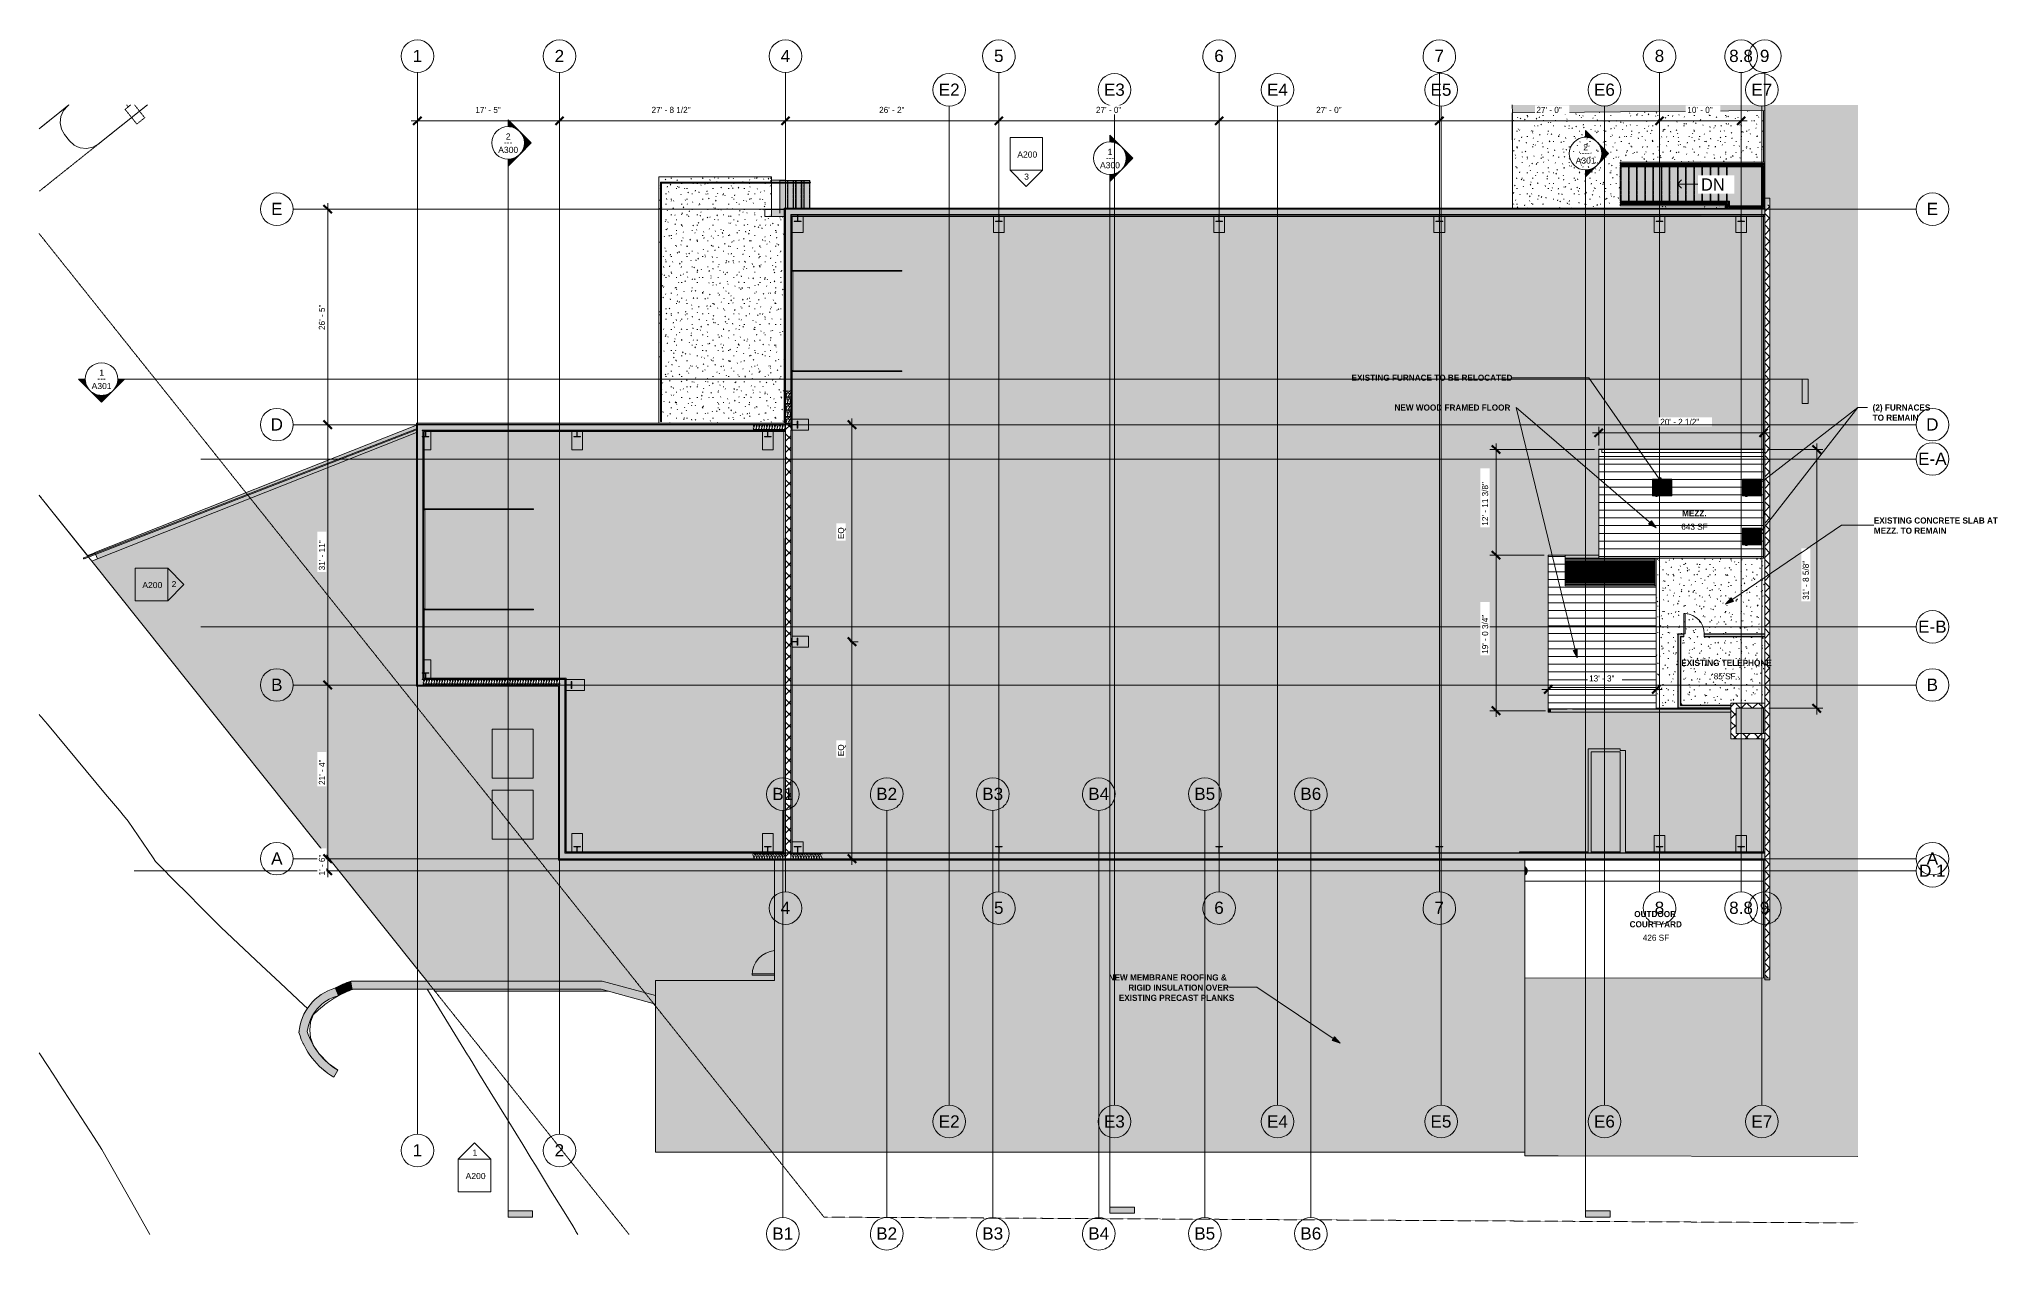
# Model space of a CAD drawing. Header units: inches. Extents: x -4124 to -1243, y 10241 to 12024.
import ezdxf

# ---------------------------------------------------------------- set-up
doc = ezdxf.new("R2010")
doc.units = ezdxf.units.IN
doc.header["$MEASUREMENT"] = 0
for name, pattern in [('Dash', [0.25, 0.125, -0.125]), ('Double Dash 3_8_', [1, 0.375, -0.125, 0.125, -0.125, 0.125, -0.125]), ('Grid Line 1_2_', [0.875, 0.5, -0.125, 0.125, -0.125]), ('Overhead 1_16_', [0.101562, 0.0625, -0.039062])]:
    doc.linetypes.add(name, pattern=pattern)
for name, color, linetype, lineweight in [('A-ANNO-DIMS', 211, 'Continuous', 9), ('A-ANNO-DIMS-96', 211, 'Continuous', 9), ('A-AREA-IDEN', 2, 'Continuous', 9), ('A-DOOR', 31, 'Continuous', 13), ('A-FLOR', 192, 'Continuous', 13), ('A-FLOR-HRAL', 11, 'Continuous', 9), ('A-FLOR-PATT', 8, 'Continuous', 13), ('A-ROOF', 132, 'Continuous', 13), ('A-WALL', 113, 'Continuous', 13), ('A-WALL-PATT', 111, 'Continuous', 20), ('C-BLDG-PADS', 91, 'Continuous', 13), ('C-PROP-LINE', 91, 'Double Dash 3_8_', 9), ('C-TOPO', 7, 'Continuous', 9), ('E-LITE-EQPM', 33, 'Continuous', 9), ('E-LITE-EQPM-HDLN', 30, 'Dash', 9), ('G-ANNO-SYMB', 111, 'Continuous', 9), ('G-ANNO-TEXT', 231, 'Continuous', 9), ('I-WALL', 2, 'Continuous', 13), ('M-EQPM', 50, 'Continuous', 9), ('Q-SPCQ', 91, 'Continuous', 9), ('S-COLS', 52, 'Continuous', 13), ('S-FNDN', 32, 'Continuous', 13), ('S-GRID', 1, 'Continuous', 9), ('S-GRID-IDEN', 1, 'Continuous', 9), ('S-STRS', 31, 'Continuous', 9), ('S-STRS-ANNO', 31, 'Continuous', 9), ('S-STRS-IDEN', 31, 'Continuous', 9)]:
    doc.layers.add(name, color=color, linetype=linetype, lineweight=lineweight)
doc.styles.add('Arial', font='arial.ttf', dxfattribs={"height": 18})
doc.styles.add('Arial_1', font='arial.ttf', dxfattribs={"height": 9})
doc.styles.add('Century Gothic', font='', dxfattribs={"height": 18})
doc.styles.add('Century Gothic_1', font='', dxfattribs={"height": 9})
doc.styles.add('Century Gothic_B', font='', dxfattribs={"height": 9})
doc.styles.get('Century Gothic').set_extended_font_data('Century Gothic')
doc.styles.get('Century Gothic_1').set_extended_font_data('Century Gothic')
doc.styles.get('Century Gothic_B').set_extended_font_data('Century Gothic', bold=True)
doc.dimstyles.new('OD__1_16__Tol__', dxfattribs={"dimscale": 12, "dimtxt": 9.397514, "dimasz": 1, "dimexe": 0.75, "dimexo": 0.5, "dimgap": 0.75, "dimtad": 1, "dimdec": 4, "dimrnd": 0.0625, "dimzin": 3, "dimdsep": 46, "dimlunit": 4, "dimtxsty": 'Century Gothic_1', "dimblk1": 'OBLIQUE', "dimblk2": 'OBLIQUE', "dimsah": 1, "dimcen": 0.09, "dimdle": 0.75, "dimazin": 0, "dimtfac": 1, "dimtdec": 4, "dimtix": 1, "dimtmove": 0, "dimatfit": 3, "dimfxl": 1, "dimtvp": 1, "dimtfill": 1, "dimfrac": 2, "dimtolj": 1, "dimtzin": 0, "dimarcsym": 2})
doc.dimstyles.new('OD__1__Tol__', dxfattribs={"dimscale": 12, "dimtxt": 9.397514, "dimasz": 1, "dimexe": 0.75, "dimexo": 0.5, "dimgap": 0.125, "dimtad": 1, "dimdec": 0, "dimzin": 3, "dimdsep": 46, "dimlunit": 4, "dimtxsty": 'Century Gothic_1', "dimblk1": 'OBLIQUE', "dimblk2": 'OBLIQUE', "dimsah": 1, "dimcen": 0.09, "dimdle": 0.75, "dimazin": 0, "dimtfac": 1, "dimtdec": 4, "dimtix": 1, "dimtmove": 0, "dimatfit": 3, "dimfxl": 1, "dimtvp": 1, "dimtfill": 1, "dimfrac": 2, "dimtolj": 1, "dimtzin": 0, "dimarcsym": 2})
pattern_1 = [(0, (0, 0), (30.72, 7.68), [1.267, -21.773, 1.267, -21.773, -122.88]), (0, (0, 0), (30.72, 7.68), [-46.08, 1.267, -44.813, 1.267, -21.773, -53.76]), (0, (0, 0), (30.72, 7.68), [-115.2, 1.267, -14.093, 1.267, -37.133]), (120, (11.52, 3.84), (-22.011075, 22.7643004), [1.267, -21.773, 1.267, -21.773, -122.88]), (120, (11.52, 3.84), (-22.011075, 22.7643004), [-46.08, 1.267, -44.813, 1.267, -21.773, -53.76]), (120, (11.52, 3.84), (-22.011075, 22.7643004), [-115.2, 1.267, -14.093, 1.267, -37.133]), (240, (15.36, 19.2), (-8.708925, -30.4443004), [1.267, -21.773, 1.267, -21.773, -122.88]), (240, (15.36, 19.2), (-8.708925, -30.4443004), [-46.08, 1.267, -44.813, 1.267, -21.773, -53.76]), (240, (15.36, 19.2), (-8.708925, -30.4443004), [-115.2, 1.267, -14.093, 1.267, -37.133])]
pattern_2 = [(45, (0, 0), (-8.485281, 8.485281), []), (135, (0, 0), (-8.485281, -8.485281), [])]
pattern_3 = [(161.57, (0.48, 0.48), (-3.83995378, -1.544e-05), [0, -27.322, 3.034, 0]), (18.43, (-0.48, 0.48), (-3.83995378, 1.544e-05), [0, -27.322, 3.034, 0]), (108.43, (0.48, 0.48), (1.919622, -9.60052459), [9.106, -21.25]), (71.57, (-0.48, 0.48), (1.919622, 9.60052459), [9.106, -21.25])]
pattern_4 = [(0, (0, 0), (0, 4.798), []), (315, (0, 0), (4.7984266, 0), [6.786, -6.786]), (45, (0, 0), (4.7984266, 0), [6.786, -6.786])]

msp = doc.modelspace()

# ---------------------------------------------------------------- texts
at = {"layer": 'A-AREA-IDEN', "char_height": 9, "attachment_point": 1}
for s, insert, width, style in [('MEZZ.', (-1707.10096, 11331.11185), 42.117, 'Century Gothic_B'), ('643 SF', (-1708.23482, 11311.29142), 44.844, 'Century Gothic_1'), ('EXISTING TELEPHONE', (-1708.23482, 11111.02631), 152.106, 'Century Gothic_B'), ('85 SF', (-1660.48049, 11091.20589), 36.36, 'Century Gothic_1'), ('COURTYARD', (-1784.24112, 10726.4357), 91.809, 'Century Gothic_B'), ('OUTDOOR', (-1777.49112, 10741.4357), 75.447, 'Century Gothic_B'), ('426 SF', (-1764.87104, 10706.61055), 44.844, 'Century Gothic_1')]:
    msp.add_mtext(s, dxfattribs=dict(at, insert=insert, width=width, style=style))
at = {"layer": 'G-ANNO-SYMB', "char_height": 9, "attachment_point": 1}
for s, insert, width, style in [('2', (-3437.55354, 11885.32035), 8.484, 'Arial_1'), ('A300', (-3448.79763, 11865.68411), 35.754, 'Arial_1'), ('---', (-3440.20485, 11876.81366), 15.453, 'Century Gothic_1'), ('A200', (-2685.12153, 11858.81988), 35.754, 'Arial_1'), ('---', (-2554.86402, 11854.24946), 15.453, 'Century Gothic_1'), ('1', (-2552.21271, 11862.75615), 8.484, 'Arial_1'), ('A301', (-1863.64471, 11849.9193), 35.754, 'Arial_1'), ('---', (-1855.05193, 11861.04885), 15.453, 'Century Gothic_1'), ('2', (-1852.40062, 11869.55554), 8.484, 'Arial_1'), ('3', (-2674.95701, 11826.31789), 8.484, 'Arial_1'), ('A300', (-2563.4568, 11843.1199), 35.754, 'Arial_1'), ('1', (-4035.75308, 11537.88618), 8.484, 'Arial_1'), ('A301', (-4046.99718, 11518.24994), 35.754, 'Arial_1'), ('---', (-4038.4044, 11529.37949), 15.453, 'Century Gothic_1'), ('A200', (-3972.3864, 11225.44933), 35.754, 'Arial_1'), ('2', (-3929.28414, 11226.92107), 8.484, 'Arial_1'), ('1', (-3486.59153, 10390.42571), 8.484, 'Arial_1'), ('A200', (-3496.75605, 10356.01622), 35.754, 'Arial_1')]:
    msp.add_mtext(s, dxfattribs=dict(at, insert=insert, width=width, style=style))
at = {"layer": 'G-ANNO-TEXT', "color": 147, "lineweight": 20, "char_height": 9, "attachment_point": 1, "style": 'Century Gothic_B'}
for s, insert, width in [('EXISTING FURNACE TO BE RELOCATED', (-2193.40372, 11530.4555), 275.73), ('NEW WOOD FRAMED FLOOR', (-2130.1723, 11486.61584), 207.252), ('TO REMAIN', (-1426.74349, 11471.61584), 82.113), ('(2) FURNACES', (-1426.74349, 11486.61584), 102.414)]:
    msp.add_mtext(s, dxfattribs=dict(at, insert=insert, width=width))
at = {"layer": 'G-ANNO-TEXT', "char_height": 9, "attachment_point": 1, "style": 'Century Gothic_B'}
for s, insert, width in [('EXISTING CONCRETE SLAB AT', (-1424.95082, 11320.41892), 213.009), ('MEZZ. TO REMAIN', (-1424.95082, 11305.41892), 128.472), ('NEW MEMBRANE ROOFING &', (-2550.75887, 10648.18074), 213.615), ('RIGID INSULATION OVER', (-2521.75887, 10633.18074), 178.467), ('EXISTING PRECAST PLANKS', (-2535.75887, 10618.18074), 195.435)]:
    msp.add_mtext(s, dxfattribs=dict(at, insert=insert, width=width))
at = {"layer": 'S-GRID-IDEN', "char_height": 18, "attachment_point": 1, "style": 'Arial'}
for s, insert, width in [('1', (-3574.83228, 12008.25996), 16.968), ('2', (-3365.83228, 12008.25996), 16.968), ('4', (-3033.33228, 12008.25996), 16.968), ('5', (-2719.32305, 12008.45495), 16.968), ('6', (-2395.32305, 12008.45495), 16.968), ('7', (-2071.32305, 12008.45495), 16.968), ('8', (-1747.32305, 12008.45495), 16.968), ('8.8', (-1637.83014, 12008.45495), 42.42), ('9', (-1592.57305, 12008.45495), 16.968), ('E2', (-2800.70393, 11958.75185), 37.269), ('E3', (-2557.70393, 11958.75185), 37.269), ('E4', (-2317.70393, 11958.75185), 37.269), ('E5', (-2077.20393, 11958.75185), 37.269), ('E6', (-1836.70393, 11958.75185), 37.269), ('E7', (-1605.14143, 11958.75185), 37.269), ('E', (-3782.89976, 11783.27621), 20.301), ('E', (-1347.20976, 11783.27621), 20.301), ('D', (-3783.65567, 11466.27621), 22.119), ('D', (-1347.96566, 11466.27621), 22.119), ('E-A', (-1359.83338, 11415.77621), 50.904), ('E-B', (-1359.83338, 11168.77621), 50.904), ('B', (-3782.89976, 11083.27621), 20.301), ('B', (-1347.20976, 11083.27621), 20.301), ('B1', (-3045.51643, 10922.64273), 37.269), ('B2', (-2892.6947, 10922.83771), 37.269), ('B3', (-2736.6947, 10922.83771), 37.269), ('B4', (-2580.6947, 10922.83771), 37.269), ('B5', (-2424.6947, 10922.83771), 37.269), ('B6', (-2268.6947, 10922.83771), 37.269), ('A', (-3782.89976, 10827.77621), 20.301), ('D.1', (-1358.45385, 10809.77621), 47.571), ('A', (-1347.20976, 10827.77621), 20.301), ('4', (-3033.33228, 10754.985), 16.968), ('5', (-2719.32305, 10755.17998), 16.968), ('6', (-2395.32305, 10755.17998), 16.968), ('7', (-2071.32305, 10755.17998), 16.968), ('8', (-1747.32305, 10755.17998), 16.968), ('8.8', (-1637.83014, 10755.17998), 42.42), ('9', (-1592.57305, 10755.17998), 16.968), ('E2', (-2800.70393, 10440.83651), 37.269), ('E3', (-2557.70393, 10440.83651), 37.269), ('E4', (-2317.70393, 10440.83651), 37.269), ('E5', (-2077.20393, 10440.83651), 37.269), ('E6', (-1836.70393, 10440.83651), 37.269), ('E7', (-1605.14143, 10440.83651), 37.269), ('1', (-3574.83228, 10398.3794), 16.968), ('2', (-3365.83228, 10398.3794), 16.968), ('B1', (-3045.51643, 10275.84081), 37.269), ('B2', (-2892.6947, 10276.03579), 37.269), ('B3', (-2736.6947, 10276.03579), 37.269), ('B4', (-2580.6947, 10276.03579), 37.269), ('B5', (-2424.6947, 10276.03579), 37.269), ('B6', (-2268.6947, 10276.03579), 37.269)]:
    msp.add_mtext(s, dxfattribs=dict(at, insert=insert, width=width))

# ---------------------------------------------------------------- blocks, each defined once
blk = doc.blocks.new('Single-Flush - 30_ x 80_-1225038-FLOOR PLAN - MEZZANINE')
at = {"layer": 'A-DOOR', "lineweight": 9}
for p, q in [((13, -2.25), (13, -32.25)), ((15, -2.25), (13, -2.25)), ((15, -2.25), (15, -32.25)), ((15, -32.25), (13, -32.25))]:
    blk.add_line(p, q, dxfattribs=at)
at = {"layer": 'A-DOOR', "color": 8, "lineweight": 9}
blk.add_arc((15, -2.25), 30.07, 180, 266.18593, dxfattribs=at)
blk = doc.blocks.new('Walls 1 - Walls 1-1277454-FLOOR PLAN - MEZZANINE')
at = {"layer": 'A-ROOF', "lineweight": 9}
blk.add_hatch(color=161, dxfattribs=at).paths.add_polyline_path([(-1448.5, 10380.1), (-1448.5, 11927.3), (-1956.9, 11927.3), (-1956.8, 11915.8), (-1585.5, 11918.8), (-1585.5, 11774.1), (-1582.7, 11774.1), (-1578.5, 11787.8), (-1577.8, 11774.1), (-1577.8, 10643), (-1938.6, 10642.4), (-1938.6, 10381.4), (-1577.8, 10380.4)], flags=0)
for p, q in [((-1956.9, 11927.3), (-1956.8, 11915.8)), ((-1956.8, 11915.8), (-1585.5, 11918.9)), ((-1585.5, 11918.9), (-1585.5, 11774.1)), ((-1585.5, 11774.1), (-1577.8, 11774.1)), ((-1577.8, 11774.1), (-1577.8, 10643)), ((-1577.8, 10643), (-1938.6, 10642.4)), ((-1938.6, 10642.4), (-1938.6, 10381.4)), ((-1938.6, 10381.4), (-1448.5, 10380.1))]:
    blk.add_line(p, q, dxfattribs=at)
blk = doc.blocks.new('Door-Sectional_DesignersChoice_Amarr - 16_x8_-1633680-FLOOR PLAN - MEZZANINE')
at = {"layer": 'A-DOOR', "lineweight": 9}
for points in [[(-8.3, -41.4), (-8.3, -42.1), (-7.3, -42.1), (-7.3, -40.8), (-8.3, -40.8), (-8.3, -41.3)], [(-8.3, -45.8), (-8.3, -57.6), (-7.3, -57.6), (-7.3, -42.1), (-8.3, -42.1), (-8.3, -44.2)], [(-8.3, -57.6), (-8.3, -201.4), (-7.3, -201.4), (-7.3, -57.6)], [(139.3, -41.4), (139.3, -42.1), (140.3, -42.1), (140.3, -40.8), (139.3, -40.8), (139.3, -41.3)], [(139.3, -45.8), (139.3, -57.6), (140.3, -57.6), (140.3, -42.1), (139.3, -42.1), (139.3, -44.2)], [(139.3, -201.4), (140.3, -201.4), (140.3, -57.6), (139.3, -57.6), (139.3, -133)]]:
    blk.add_hatch(color=8, dxfattribs=at).paths.add_polyline_path(points, flags=0)
at = {"layer": 'A-DOOR', "color": 8, "lineweight": 9}
for p, q in [((-8.3, -42.1), (-8.3, -40.8)), ((-8.3, -40.8), (-7.3, -40.8)), ((-8.3, -57.6), (-8.3, -42.1)), ((-7.3, -42.1), (-8.3, -42.1)), ((-8.3, -57.6), (-8.3, -201.4)), ((-7.3, -40.8), (-7.3, -42.1)), ((-7.3, -42.1), (-7.3, -57.6)), ((-7.3, -57.6), (-7.3, -201.4)), ((-7, -39.5), (-7, -39.4)), ((-7, -39.4), (139, -39.4)), ((-7, -41.3), (-7, -39.5)), ((-7, -39.5), (139, -39.5)), ((-7, -41.4), (-7, -41.3)), ((-7, -41.3), (139, -41.3)), ((-7, -41.4), (139, -41.4)), ((139, -39.4), (139, -39.5)), ((139, -39.5), (139, -41.3)), ((139, -41.3), (139, -41.4)), ((139.3, -42.1), (139.3, -40.8)), ((139.3, -40.8), (140.3, -40.8)), ((139.3, -57.6), (139.3, -42.1)), ((140.3, -42.1), (139.3, -42.1)), ((139.3, -57.6), (139.3, -201.4)), ((140.3, -40.8), (140.3, -42.1)), ((140.3, -42.1), (140.3, -57.6)), ((140.3, -57.6), (140.3, -201.4)), ((-7.3, -201.4), (-8.3, -201.4)), ((140.3, -201.4), (139.3, -201.4))]:
    blk.add_line(p, q, dxfattribs=at)
blk = doc.blocks.new('Railing - Lapeyre - 1 1_2_ Post-1355937-FLOOR PLAN - MEZZANINE')
at = {"layer": 'A-FLOR-HRAL'}
blk.add_hatch(color=253, dxfattribs=at).paths.add_polyline_path([(0.1, 0.7), (0, 0.7), (-0.3, 0.7), (-0.4, 0.6), (-0.6, 0.4), (-0.6, 0.4), (-0.7, 0.2), (-0.7, 0), (-0.6, 0), (-0.5, 0.3), (-0.5, 0.4), (-0.4, 0.6), (-0.2, 0.7), (0, 0.7)], flags=0)
at = {"layer": 'A-FLOR-HRAL', "color": 8}
blk.add_arc((0, 0), 0.75, 85.3095, 180, dxfattribs=at)
blk = doc.blocks.new('Railing - Lapeyre - 1 1_2_ Post-V1-FLOOR PLAN - MEZZANINE')
at = {"layer": 'A-FLOR-HRAL'}
blk.add_hatch(color=253, dxfattribs=at).paths.add_polyline_path([(0, -0.8), (0.2, -0.7), (0.4, -0.6), (0.5, -0.5), (0.6, -0.4), (0.7, -0.2), (0.7, 0), (-0.8, 0), (-0.7, -0.2), (-0.6, -0.4), (-0.5, -0.5), (-0.4, -0.6), (-0.2, -0.7), (0, -0.8)], flags=0)
at = {"layer": 'A-FLOR-HRAL', "color": 8}
blk.add_arc((0, 0), 0.75, 180, 360, dxfattribs=at)
blk = doc.blocks.new('Railing - Railing-1339868-FLOOR PLAN - MEZZANINE')
at = {"layer": 'A-FLOR-HRAL'}
for points in [[(-3210, 11461.9), (-3208.5, 11461.9), (-3208.5, 11812.4), (-3210, 11813.9), (-3210, 11463.1)], [(-3208.5, 11812.4), (-3035, 11812.4), (-3035.2, 11812.6), (-3035.3, 11812.8), (-3035.3, 11813), (-3035.3, 11813.1), (-3035.3, 11813.3), (-3035.1, 11813.5), (-3035.1, 11813.6), (-3034.9, 11813.7), (-3034.8, 11813.7), (-3034.6, 11813.8), (-3034.6, 11813.9), (-3209.9, 11813.9), (-3208.5, 11812.4)]]:
    blk.add_hatch(color=253, dxfattribs=at).paths.add_polyline_path(points, flags=0)
at = {"layer": 'A-FLOR-HRAL', "color": 8}
for p, q in [((-3034.6, 11813.9), (-3210, 11813.9)), ((-3210, 11813.9), (-3210, 11461.9)), ((-3208.5, 11812.4), (-3034.6, 11812.4)), ((-3208.5, 11461.9), (-3208.5, 11812.4)), ((-3034.6, 11813.9), (-3034.6, 11813.8)), ((-3208.5, 11461.9), (-3210, 11461.9))]:
    blk.add_line(p, q, dxfattribs=at)
blk.add_open_spline([(-3210, 11813.9), (-3210, 11813.9), (-3209.9, 11813.9), (-3209.9, 11813.8), (-3209.9, 11813.8), (-3209.8, 11813.8), (-3209.8, 11813.7), (-3209.7, 11813.7), (-3209.7, 11813.6), (-3209.6, 11813.5), (-3209.5, 11813.5), (-3209.5, 11813.4), (-3209.4, 11813.4), (-3209.4, 11813.3), (-3209.3, 11813.3), (-3209.3, 11813.2), (-3209.3, 11813.2), (-3209.2, 11813.1), (-3209.2, 11813.1), (-3209.1, 11813), (-3209.1, 11813), (-3209, 11813), (-3209, 11812.9), (-3208.9, 11812.9), (-3208.9, 11812.8), (-3208.8, 11812.8), (-3208.8, 11812.7), (-3208.7, 11812.7), (-3208.7, 11812.6), (-3208.6, 11812.6), (-3208.6, 11812.5), (-3208.6, 11812.5), (-3208.5, 11812.5), (-3208.5, 11812.4), (-3208.5, 11812.4), (-3208.5, 11812.4)], degree=3, knots=[0, 0, 0, 0, 0.083333, 0.125, 0.166667, 0.208333, 0.229167, 0.25, 0.291667, 0.333333, 0.354167, 0.375, 0.395833, 0.416667, 0.4375, 0.458333, 0.479167, 0.5, 0.520833, 0.541667, 0.5625, 0.583333, 0.604167, 0.625, 0.645833, 0.666667, 0.6875, 0.708333, 0.75, 0.770833, 0.791667, 0.833333, 0.875, 0.916667, 1, 1, 1, 1], dxfattribs=at)
at = {"rotation": 269.9999999999996}
blk.add_blockref('Railing - Lapeyre - 1 1_2_ Post-1355937-FLOOR PLAN - MEZZANINE', (-3034.6, 11813.1), dxfattribs=at)
blk.add_blockref('Railing - Lapeyre - 1 1_2_ Post-V1-FLOOR PLAN - MEZZANINE', (-3209.2, 11461.9))
blk = doc.blocks.new('Railing - Lapeyre - 1 1_2_ Post-1355956-FLOOR PLAN - MEZZANINE')
at = {"layer": 'A-FLOR-HRAL'}
blk.add_hatch(color=253, dxfattribs=at).paths.add_polyline_path([(0.7, 0), (0.7, 0.2), (0.6, 0.4), (0.5, 0.5), (0.4, 0.6), (0.2, 0.7), (0, 0.7), (-0.2, 0.7), (-0.4, 0.6), (-0.5, 0.5), (-0.6, 0.4), (-0.7, 0.2), (-0.8, 0), (-0.7, -0.2), (-0.6, -0.4), (-0.5, -0.5), (-0.4, -0.6), (-0.2, -0.7), (0, -0.8), (0.2, -0.7), (0.4, -0.6), (0.5, -0.5), (0.6, -0.4), (0.7, -0.2)], flags=0)
at = {"layer": 'A-FLOR-HRAL', "color": 8}
for start, end in [(360, 180), (180, 360)]:
    blk.add_arc((0, 0), 0.75, start, end, dxfattribs=at)
blk = doc.blocks.new('Railing - Railing-1340472-FLOOR PLAN - MEZZANINE')
at = {"layer": 'A-FLOR-HRAL'}
for points in [[(-3026.7, 11812.3), (-3026.2, 11812.3), (-3026.2, 11813.8), (-3034.1, 11813.7), (-3034, 11813.6), (-3033.9, 11813.4), (-3033.9, 11813.3), (-3033.8, 11813), (-3033.9, 11812.7), (-3034, 11812.5), (-3034.2, 11812.4), (-3034.3, 11812.4), (-3034.4, 11812.3), (-3034.4, 11812.3), (-3034, 11812.3)], [(-2990.7, 11812.3), (-2990.4, 11812.3), (-2990.6, 11812.4), (-2990.7, 11812.5), (-2990.9, 11812.6), (-2990.9, 11812.8), (-2991, 11813), (-2990.9, 11813.2), (-2990.9, 11813.4), (-2990.7, 11813.6), (-2990.6, 11813.7), (-2990.4, 11813.7), (-2990.4, 11813.8), (-3026.2, 11813.8), (-3026.2, 11812.3), (-2991, 11812.3)]]:
    blk.add_hatch(color=253, dxfattribs=at).paths.add_polyline_path(points, flags=0)
at = {"layer": 'A-FLOR-HRAL', "color": 8}
for p, q in [((-3026.2, 11813.8), (-3034.6, 11813.8)), ((-3026.2, 11812.3), (-3034.6, 11812.3)), ((-2990.2, 11813.8), (-3026.2, 11813.8)), ((-2990.2, 11812.3), (-3026.2, 11812.3))]:
    blk.add_line(p, q, dxfattribs=at)
at = {"rotation": 270}
for p in [(-3034.6, 11813), (-2990.2, 11813)]:
    blk.add_blockref('Railing - Lapeyre - 1 1_2_ Post-1355956-FLOOR PLAN - MEZZANINE', p, dxfattribs=at)
blk = doc.blocks.new('Railing - Lapeyre - 1 1_2_ Post-V2-FLOOR PLAN - MEZZANINE')
at = {"layer": 'A-FLOR-HRAL'}
blk.add_hatch(color=253, dxfattribs=at).paths.add_polyline_path([(-0.7, 0.2), (-0.7, 0), (0.8, 0), (0.7, 0.3), (0.6, 0.5), (0.4, 0.6), (0.4, 0.6), (0.2, 0.7), (0, 0.7), (-0.2, 0.7), (-0.4, 0.6), (-0.6, 0.5), (-0.7, 0.3), (-0.7, 0.2)], flags=0)
at = {"layer": 'A-FLOR-HRAL', "color": 8}
blk.add_arc((0, 0), 0.75, 360, 180, dxfattribs=at)
blk = doc.blocks.new('Railing - Lapeyre - 1 1_2_ Post-V3-FLOOR PLAN - MEZZANINE')
at = {"layer": 'A-FLOR-HRAL', "color": 8}
blk.add_line((-0.7, 0), (-0.7, 0), dxfattribs=at)
blk = doc.blocks.new('Railing - Railing-1341484-FLOOR PLAN - MEZZANINE')
at = {"layer": 'A-FLOR-HRAL'}
blk.add_hatch(color=253, dxfattribs=at).paths.add_polyline_path([(-4058.1, 11259.6), (-3569.2, 11449.5), (-3569.2, 11451), (-4058.6, 11261), (-4058.1, 11259.6)], flags=0)
at = {"layer": 'A-FLOR-HRAL', "color": 8}
for p, q in [((-3569.2, 11451), (-4058.6, 11261)), ((-4058.1, 11259.6), (-3569.2, 11449.4)), ((-4058.1, 11259.6), (-4058.6, 11261))]:
    blk.add_line(p, q, dxfattribs=at)
at = {"rotation": 111.2193858935049}
for name, p in [('Railing - Lapeyre - 1 1_2_ Post-V3-FLOOR PLAN - MEZZANINE', (-3810.9, 11356.4)), ('Railing - Lapeyre - 1 1_2_ Post-V2-FLOOR PLAN - MEZZANINE', (-4058.4, 11260.3))]:
    blk.add_blockref(name, p, dxfattribs=at)
blk = doc.blocks.new('Gas Fired Furnace - Direct Vent - 38000 BTUH-1351617-FLOOR PLAN - MEZZANINE')
at = {"layer": 'M-EQPM'}
h = blk.add_hatch(color=8, dxfattribs=at)
h.paths.add_polyline_path([(0, -28.5), (0, 0), (-24.5, 0), (-24.5, -28.5), (-24, -28.5)], flags=0)
h.paths.add_polyline_path([(-0.8, -19.8), (-23.7, -19.8), (-23.7, -0.8), (-0.8, -0.8), (-0.8, -15.5)], flags=0)
for points in [[(-0.8, -15.5), (-0.8, -0.8), (-23.7, -0.8), (-23.7, -19.8), (-0.8, -19.8)], [(1, -21.8), (1, -21.7), (0, -21.7), (0, -21.8), (1, -21.8)], [(1, -23.1), (1, -21.8), (0, -21.9), (0, -23.8), (1, -23.8), (1, -23.3)]]:
    blk.add_hatch(color=8, dxfattribs=at).paths.add_polyline_path(points, flags=0)
at = {"layer": 'M-EQPM', "color": 8}
for p, q in [((0, 0), (-24.5, 0)), ((-24.5, 0), (-24.5, -28.5)), ((-24.5, -28.5), (0, -28.5)), ((-0.8, -0.8), (-23.7, -0.8)), ((-23.7, -0.8), (-23.7, -19.8)), ((-23.7, -19.8), (-0.8, -19.8)), ((-0.8, -19.8), (-0.8, -0.8)), ((0, -28.5), (0, 0)), ((1, -21.7), (0, -21.7)), ((1, -21.8), (0, -21.8)), ((0, -23.8), (1, -23.8)), ((1, -21.7), (1, -21.8)), ((1, -21.8), (1, -23.8))]:
    blk.add_line(p, q, dxfattribs=at)
blk = doc.blocks.new('Top Rail Type - Top Rail_Internal_-1377795-FLOOR PLAN - MEZZANINE')
at = {"layer": 'A-FLOR-HRAL'}
blk.add_hatch(color=8, dxfattribs=at).paths.add_polyline_path([(-1879.2, 11221.6), (-1747.2, 11221.6), (-1747.2, 11223.6), (-1879.2, 11223.6)], flags=0)
at = {"layer": 'A-FLOR-HRAL', "color": 8}
for p, q in [((-1879.2, 11223.6), (-1747.2, 11223.6)), ((-1747.2, 11221.6), (-1879.2, 11221.6)), ((-1747.2, 11223.6), (-1747.2, 11221.6))]:
    blk.add_line(p, q, dxfattribs=at)
blk = doc.blocks.new('Top Rail Type - Top Rail_Internal_-V4-FLOOR PLAN - MEZZANINE')
at = {"layer": 'A-FLOR-HRAL', "color": 8}
for p, q in [((-1879.2, 11223.6), (-1747.2, 11223.6)), ((-1879.2, 11221.6), (-1747.2, 11221.6)), ((-1747.2, 11223.6), (-1747.2, 11221.6))]:
    blk.add_line(p, q, dxfattribs=at)
blk = doc.blocks.new('Top Rail Type - Top Rail_Internal_-1377806-FLOOR PLAN - MEZZANINE')
at = {"layer": 'A-FLOR-HRAL'}
blk.add_hatch(color=8, dxfattribs=at).paths.add_polyline_path([(-1780.1, 11255.6), (-1747.2, 11255.6), (-1747.2, 11257.6), (-1879.2, 11257.6), (-1879.2, 11255.6), (-1780.2, 11255.6)], flags=0)
at = {"layer": 'A-FLOR-HRAL', "color": 8}
for p, q in [((-1879.2, 11257.6), (-1747.2, 11257.6)), ((-1747.2, 11255.6), (-1879.2, 11255.6)), ((-1747.2, 11257.6), (-1747.2, 11255.6))]:
    blk.add_line(p, q, dxfattribs=at)
blk = doc.blocks.new('Top Rail Type - Top Rail_Internal_-V5-FLOOR PLAN - MEZZANINE')
at = {"layer": 'A-FLOR-HRAL', "color": 8}
for p, q in [((-1879.2, 11257.6), (-1747.2, 11257.6)), ((-1879.2, 11255.6), (-1747.2, 11255.6)), ((-1747.2, 11257.6), (-1747.2, 11255.6))]:
    blk.add_line(p, q, dxfattribs=at)
blk = doc.blocks.new('Trash_Bin_3753 - 6-Yard Bin-1391954-FLOOR PLAN - MEZZANINE')
at = {"layer": 'Q-SPCQ'}
blk.add_hatch(color=253, dxfattribs=at).paths.add_polyline_path([(36, 30), (-36, 30), (-36, -30), (36, -30), (36, 14.1)], flags=0)
at = {"layer": 'Q-SPCQ', "color": 8}
for p, q in [((-36, -30), (-36, 30)), ((-36, 30), (36, 30)), ((36, 30), (36, -30)), ((-36, -30), (36, -30))]:
    blk.add_line(p, q, dxfattribs=at)
blk = doc.blocks.new('W-Wide Flange-Column - W10X49-1629263-FLOOR PLAN - MEZZANINE')
at = {"layer": 'S-COLS', "lineweight": 9}
h = blk.add_hatch(dxfattribs=at)
h.set_pattern_fill('FP_7', color=8, style=0, pattern_type=2)
h.set_pattern_definition([(45, (3332.703, -10831.386), (-9.503515, 9.503515), []), (45, (3332.703, -10816.986), (-9.503515, 9.503515), [])])
h.paths.add_polyline_path([(-5, -5), (5, -4.9), (5, -4.4), (0.9, -4.4), (0.4, -4.2), (0.2, -3.7), (0.2, 3.7), (0.4, 4.2), (0.9, 4.4), (5, 4.4), (5, 5), (-5, 5), (-5, 4.4), (-0.9, 4.4), (-0.4, 4.2), (-0.2, 3.7), (-0.2, -3.7), (-0.4, -4.2), (-0.9, -4.4), (-5, -4.4), (-5, -5)], flags=0)
for p, q in [((5, 5), (-5, 5)), ((-5, 5), (-5, 4.4)), ((-5, 4.4), (-0.9, 4.4)), ((-0.2, 3.7), (-0.2, -3.7)), ((0.2, -3.7), (0.2, 3.7)), ((0.9, 4.4), (5, 4.4)), ((5, 4.4), (5, 5)), ((-0.9, -4.4), (-5, -4.4)), ((-5, -4.4), (-5, -5)), ((-5, -5), (5, -5)), ((5, -4.4), (0.9, -4.4)), ((5, -5), (5, -4.4))]:
    blk.add_line(p, q, dxfattribs=at)
for centre, start, end in [((-0.9, 3.7), 0, 90), ((0.9, 3.7), 90, 180), ((-0.9, -3.7), 270, 0), ((0.9, -3.7), 180, 270)]:
    blk.add_arc(centre, 0.691, start, end, dxfattribs=at)
blk = doc.blocks.new('W-Wide Flange-Column - W10X49-V6-FLOOR PLAN - MEZZANINE')
at = {"layer": 'S-COLS', "lineweight": 9}
h = blk.add_hatch(dxfattribs=at)
h.set_pattern_fill('FP_8', color=8, style=0, pattern_type=2)
h.set_pattern_definition([(45, (3052.203, -10831.386), (-9.503515, 9.503515), []), (45, (3052.203, -10816.986), (-9.503515, 9.503515), [])])
h.paths.add_polyline_path([(-5, -5), (5, -5), (5, -4.4), (0.9, -4.4), (0.4, -4.2), (0.2, -3.7), (0.2, 3.7), (0.4, 4.2), (0.9, 4.4), (5, 4.4), (5, 5), (-5, 5), (-5, 4.4), (-0.9, 4.4), (-0.4, 4.2), (-0.2, 3.7), (-0.2, -3.7), (-0.4, -4.2), (-0.9, -4.4), (-5, -4.5), (-5, -4.5)], flags=0)
for p, q in [((5, 5), (-5, 5)), ((-5, 5), (-5, 4.4)), ((-5, 4.4), (-0.9, 4.4)), ((-0.2, 3.7), (-0.2, -3.7)), ((0.2, -3.7), (0.2, 3.7)), ((0.9, 4.4), (5, 4.4)), ((5, 4.4), (5, 5)), ((-0.9, -4.4), (-5, -4.4)), ((-5, -4.4), (-5, -5)), ((-5, -5), (5, -5)), ((5, -4.4), (0.9, -4.4)), ((5, -5), (5, -4.4))]:
    blk.add_line(p, q, dxfattribs=at)
for centre, start, end in [((-0.9, 3.7), 0, 90), ((0.9, 3.7), 90, 180), ((-0.9, -3.7), 270, 0), ((0.9, -3.7), 180, 270)]:
    blk.add_arc(centre, 0.691, start, end, dxfattribs=at)
blk = doc.blocks.new('W-Wide Flange-Column - W10X49-1627109-FLOOR PLAN - MEZZANINE')
at = {"layer": 'S-COLS', "lineweight": 9}
h = blk.add_hatch(dxfattribs=at)
h.set_pattern_fill('FP_9', color=8, style=0, pattern_type=2)
h.set_pattern_definition([(45, (3555.703, -11086.886), (-9.503515, 9.503515), []), (45, (3555.703, -11072.486), (-9.503515, 9.503515), [])])
h.paths.add_polyline_path([(-4, -5), (5, -5), (5, -4.4), (0.9, -4.4), (0.4, -4.2), (0.2, -3.7), (0.2, 3.7), (0.4, 4.2), (0.9, 4.4), (5, 4.4), (5, 5), (-5, 5), (-5, 4.4), (-0.9, 4.4), (-0.4, 4.2), (-0.2, 3.7), (-0.2, -3.7), (-0.4, -4.2), (-0.9, -4.4), (-5, -4.4), (-5, -5), (-4.1, -5)], flags=0)
for p, q in [((5, 5), (-5, 5)), ((-5, 5), (-5, 4.4)), ((-5, 4.4), (-0.9, 4.4)), ((-0.2, 3.7), (-0.2, -3.7)), ((0.2, -3.7), (0.2, 3.7)), ((0.9, 4.4), (5, 4.4)), ((5, 4.4), (5, 5)), ((-0.9, -4.4), (-5, -4.4)), ((-5, -4.4), (-5, -5)), ((-5, -5), (5, -5)), ((5, -4.4), (0.9, -4.4)), ((5, -5), (5, -4.4))]:
    blk.add_line(p, q, dxfattribs=at)
for centre, start, end in [((-0.9, 3.7), 0, 90), ((0.9, 3.7), 90, 180), ((-0.9, -3.7), 270, 0), ((0.9, -3.7), 180, 270)]:
    blk.add_arc(centre, 0.691, start, end, dxfattribs=at)
blk = doc.blocks.new('W-Wide Flange-Column - W10X49-1616480-FLOOR PLAN - MEZZANINE')
at = {"layer": 'S-COLS', "lineweight": 9}
h = blk.add_hatch(dxfattribs=at)
h.set_pattern_fill('FP_10', color=8, style=0, pattern_type=2)
h.set_pattern_definition([(45, (3555.703, -11443.905), (-9.503515, 9.503515), []), (45, (3555.703, -11429.505), (-9.503515, 9.503515), [])])
h.paths.add_polyline_path([(5, -5), (5, -4.4), (0.9, -4.4), (0.4, -4.2), (0.2, -3.7), (0.2, 3.7), (0.4, 4.2), (0.9, 4.4), (5, 4.4), (5, 5), (-5, 5), (-5, 4.4), (-0.9, 4.4), (-0.4, 4.2), (-0.2, 3.7), (-0.2, -3.7), (-0.4, -4.2), (-0.9, -4.4), (-5, -4.4), (-5, -5), (2.6, -5)], flags=0)
for p, q in [((5, 5), (-5, 5)), ((-5, 5), (-5, 4.4)), ((-5, 4.4), (-0.9, 4.4)), ((-0.2, 3.7), (-0.2, -3.7)), ((0.2, -3.7), (0.2, 3.7)), ((0.9, 4.4), (5, 4.4)), ((5, 4.4), (5, 5)), ((-0.9, -4.4), (-5, -4.4)), ((-5, -4.4), (-5, -5)), ((-5, -5), (5, -5)), ((5, -4.4), (0.9, -4.4)), ((5, -5), (5, -4.4))]:
    blk.add_line(p, q, dxfattribs=at)
for centre, start, end in [((-0.9, 3.7), 0, 90), ((0.9, 3.7), 90, 180), ((-0.9, -3.7), 270, 0), ((0.9, -3.7), 180, 270)]:
    blk.add_arc(centre, 0.691, start, end, dxfattribs=at)
blk = doc.blocks.new('W-Wide Flange-Column - W10X49-V7-FLOOR PLAN - MEZZANINE')
at = {"layer": 'S-COLS', "lineweight": 9}
h = blk.add_hatch(dxfattribs=at)
h.set_pattern_fill('FP_11', color=8, style=0, pattern_type=2)
h.set_pattern_definition([(45, (3052.203, -11443.905), (-9.503515, 9.503515), []), (45, (3052.203, -11429.505), (-9.503515, 9.503515), [])])
h.paths.add_polyline_path([(5, -5), (5, -4.4), (0.9, -4.4), (0.4, -4.2), (0.2, -3.7), (0.2, 3.7), (0.4, 4.2), (0.9, 4.4), (5, 4.4), (5, 5), (-5, 5), (-5, 4.4), (-0.9, 4.4), (-0.4, 4.2), (-0.2, 3.7), (-0.2, -3.7), (-0.4, -4.2), (-0.9, -4.4), (-5, -4.4), (-5, -5)], flags=0)
for p, q in [((5, 5), (-5, 5)), ((-5, 5), (-5, 4.4)), ((-5, 4.4), (-0.9, 4.4)), ((-0.2, 3.7), (-0.2, -3.7)), ((0.2, -3.7), (0.2, 3.7)), ((0.9, 4.4), (5, 4.4)), ((5, 4.4), (5, 5)), ((-0.9, -4.4), (-5, -4.4)), ((-5, -4.4), (-5, -5)), ((-5, -5), (5, -5)), ((5, -4.4), (0.9, -4.4)), ((5, -5), (5, -4.4))]:
    blk.add_line(p, q, dxfattribs=at)
for centre, start, end in [((-0.9, 3.7), 0, 90), ((0.9, 3.7), 90, 180), ((-0.9, -3.7), 270, 0), ((0.9, -3.7), 180, 270)]:
    blk.add_arc(centre, 0.691, start, end, dxfattribs=at)
blk = doc.blocks.new('Door-Sectional_DesignersChoice_Amarr - 16_x8_-1344022-FLOOR PLAN - MEZZANINE')
at = {"layer": 'A-DOOR', "lineweight": 9}
for points in [[(-8.3, -41.2), (-8.3, -41.9), (-7.3, -41.9), (-7.3, -40.5), (-8.3, -40.5), (-8.3, -41.1)], [(-8.3, -45.6), (-8.3, -57.4), (-7.3, -57.4), (-7.3, -41.9), (-8.3, -41.9), (-8.3, -44)], [(-8.3, -142.6), (-8.3, -201.2), (-7.3, -201.2), (-7.3, -57.4), (-8.3, -57.4), (-8.3, -59)], [(139.3, -41.2), (139.3, -41.9), (140.3, -41.9), (140.3, -40.5), (139.3, -40.5), (139.3, -41.1)], [(139.3, -45.6), (139.3, -57.4), (140.3, -57.4), (140.3, -41.9), (139.3, -41.9), (139.3, -44)], [(139.3, -106.3), (139.3, -201.2), (140.3, -201.2), (140.3, -57.4), (139.3, -57.4)]]:
    blk.add_hatch(color=8, dxfattribs=at).paths.add_polyline_path(points, flags=0)
at = {"layer": 'A-DOOR', "color": 8, "lineweight": 9}
for p, q in [((-8.3, -41.9), (-8.3, -40.5)), ((-8.3, -40.5), (-7.3, -40.5)), ((-8.3, -57.4), (-8.3, -41.9)), ((-7.3, -41.9), (-8.3, -41.9)), ((-8.3, -57.4), (-8.3, -201.2)), ((-7.3, -40.5), (-7.3, -41.9)), ((-7.3, -41.9), (-7.3, -57.4)), ((-7.3, -57.4), (-7.3, -201.2)), ((-7, -41.1), (-7, -39.2)), ((-7, -39.2), (-7, -39.2)), ((-7, -39.2), (139, -39.2)), ((-7, -39.2), (139, -39.2)), ((-7, -41.2), (-7, -41.1)), ((-7, -41.1), (139, -41.1)), ((-7, -41.2), (139, -41.2)), ((139, -39.2), (139, -39.2)), ((139, -39.2), (139, -41.1)), ((139, -41.1), (139, -41.2)), ((139.3, -41.9), (139.3, -40.5)), ((139.3, -40.5), (140.3, -40.5)), ((139.3, -57.4), (139.3, -41.9)), ((140.3, -41.9), (139.3, -41.9)), ((139.3, -57.4), (139.3, -201.2)), ((140.3, -40.5), (140.3, -41.9)), ((140.3, -41.9), (140.3, -57.4)), ((140.3, -57.4), (140.3, -201.2)), ((-7.3, -201.2), (-8.3, -201.2)), ((140.3, -201.2), (139.3, -201.2))]:
    blk.add_line(p, q, dxfattribs=at)
blk = doc.blocks.new('Top Rail Type - Top Rail_Internal_-1447311-FLOOR PLAN - MEZZANINE')
at = {"layer": 'A-FLOR-HRAL'}
for points in [[(-1641.9, 11839.8), (-1641.9, 11840), (-1797.9, 11840), (-1797.9, 11839.8), (-1641.9, 11839.8)], [(-1641.9, 11839.8), (-1641.9, 11839.8), (-1586.3, 11839.8), (-1586.1, 11840), (-1641.9, 11840), (-1641.9, 11839.8)], [(-1586.2, 11775.4), (-1586.1, 11775.4), (-1586.1, 11840), (-1586.3, 11839.8), (-1586.3, 11775.4)], [(-1797.9, 11781.8), (-1642, 11781.8), (-1641.7, 11782.1), (-1641.4, 11782.4), (-1641, 11782.6), (-1641, 11782.7), (-1641.9, 11782.6), (-1641.9, 11782), (-1797.9, 11782), (-1797.9, 11781.9)], [(-1641.9, 11781.3), (-1641.7, 11781.4), (-1641.7, 11781.4), (-1641.7, 11781.9), (-1641.2, 11781.9), (-1640.9, 11782.3), (-1640.8, 11782.6), (-1640.8, 11782.6), (-1641, 11782.6), (-1641.4, 11782.4), (-1641.7, 11782.1), (-1641.9, 11781.9), (-1641.9, 11781.3)], [(-1641, 11775.4), (-1640.8, 11775.4), (-1640.8, 11781.9), (-1640.2, 11781.9), (-1640.2, 11782.3), (-1640.3, 11782.3), (-1640.5, 11782.2), (-1640.9, 11781.9), (-1641, 11781.8), (-1641, 11775.9)]]:
    blk.add_hatch(color=254, dxfattribs=at).paths.add_polyline_path(points, flags=0)
at = {"layer": 'A-FLOR-HRAL', "color": 8}
for p, q in [((-1641.7, 11840.7), (-1797.9, 11840.7)), ((-1797.9, 11839.2), (-1641.7, 11839.2)), ((-1585.5, 11840.7), (-1641.7, 11840.7)), ((-1641.7, 11839.2), (-1587, 11839.2)), ((-1587, 11839.2), (-1587, 11775.9)), ((-1640.9, 11782.7), (-1797.9, 11782.7)), ((-1797.9, 11781.2), (-1642.2, 11781.2)), ((-1641.7, 11780.9), (-1641.7, 11775.4)), ((-1640.2, 11775.9), (-1640.2, 11782.2)), ((-1587, 11775.9), (-1640.2, 11775.9))]:
    blk.add_line(p, q, dxfattribs=at)
at = {"layer": 'A-FLOR-HRAL', "color": 8, "flags": 128}
for points in [[(-1797.9, 11839.8), (-1797.9, 11839.9), (-1797.9, 11840)], [(-1797.9, 11781.8), (-1797.9, 11781.9), (-1797.9, 11782)], [(-1640.9, 11782.7), (-1641, 11782.6), (-1641.2, 11782.6), (-1641.4, 11782.4), (-1641.5, 11782.3), (-1641.7, 11782.1), (-1641.9, 11781.9), (-1642, 11781.8)], [(-1641.9, 11781.3), (-1641.7, 11781.4), (-1641.7, 11781.4)], [(-1641.2, 11781.9), (-1641, 11782.1), (-1640.9, 11782.3), (-1640.8, 11782.4), (-1640.8, 11782.6), (-1640.8, 11782.6), (-1640.9, 11782.7)], [(-1641, 11781.8), (-1640.9, 11781.9), (-1640.7, 11782.1), (-1640.5, 11782.2), (-1640.4, 11782.3), (-1640.3, 11782.3), (-1640.2, 11782.3), (-1640.2, 11782.2)]]:
    blk.add_lwpolyline(points, dxfattribs=at)
at = {"layer": 'A-FLOR-HRAL', "color": 8}
blk.add_open_spline([(-1641.9, 11840), (-1641.9, 11840), (-1641.9, 11839.9), (-1641.9, 11839.9), (-1641.9, 11839.8)], degree=3, dxfattribs=at)
blk.add_open_spline([(-1586.1, 11840), (-1586.1, 11840), (-1586.2, 11840), (-1586.2, 11839.9), (-1586.3, 11839.9), (-1586.3, 11839.8), (-1586.3, 11839.8)], degree=3, knots=[0.46086968, 0.46086968, 0.46086968, 0.46086968, 0.47916667, 0.5, 0.52083333, 0.53913032, 0.53913032, 0.53913032, 0.53913032], dxfattribs=at)
blk = doc.blocks.new('Top Rail Type - Top Rail_Internal_-V8-FLOOR PLAN - MEZZANINE')
at = {"layer": 'A-FLOR-HRAL'}
h = blk.add_hatch(color=254, dxfattribs=at)
h.paths.add_polyline_path([(-1749.9, 11839.2), (-1641.9, 11839.2), (-1641.9, 11839.8), (-1797.9, 11839.8), (-1797.9, 11839.2), (-1751.6, 11839.2)], flags=0)
h.paths.add_polyline_path([(-1737.9, 11840), (-1641.9, 11840), (-1641.9, 11840.7), (-1797.9, 11840.7), (-1797.9, 11840), (-1741.2, 11840)], flags=0)
h = blk.add_hatch(color=254, dxfattribs=at)
h.paths.add_polyline_path([(-1638.7, 11839.2), (-1587, 11839.2), (-1586.3, 11839.8), (-1641.9, 11839.8), (-1641.9, 11839.2), (-1641.7, 11839.2)], flags=0)
h.paths.add_polyline_path([(-1641.9, 11840), (-1641.9, 11840), (-1586.1, 11840), (-1585.5, 11840.7), (-1641.9, 11840.7)], flags=0)
h = blk.add_hatch(color=254, dxfattribs=at)
h.paths.add_polyline_path([(-1586.4, 11775.4), (-1586.3, 11775.4), (-1586.3, 11839.8), (-1587, 11839.2), (-1587, 11775.9)], flags=0)
h.paths.add_polyline_path([(-1586.1, 11775.4), (-1585.5, 11775.4), (-1585.5, 11840.7), (-1586.1, 11840), (-1586.1, 11778)], flags=0)
h = blk.add_hatch(color=254, dxfattribs=at)
h.paths.add_polyline_path([(-1701.9, 11781.2), (-1641.9, 11781.2), (-1641.9, 11781.9), (-1642, 11781.8), (-1797.9, 11781.8), (-1797.9, 11781.2), (-1713.9, 11781.2)], flags=0)
h.paths.add_polyline_path([(-1785.9, 11782), (-1641.9, 11782), (-1641.9, 11782.7), (-1797.9, 11782.7), (-1797.9, 11782)], flags=0)
h = blk.add_hatch(color=254, dxfattribs=at)
h.paths.add_polyline_path([(-1641, 11775.4), (-1641, 11781.8), (-1641, 11781.9), (-1641.7, 11781.9), (-1641.7, 11775.4)], flags=0)
h.paths.add_polyline_path([(-1640.8, 11775.4), (-1640.7, 11775.4), (-1640.2, 11775.9), (-1640.2, 11781.9), (-1640.8, 11781.9), (-1640.8, 11775.9)], flags=0)
blk.add_hatch(color=254, dxfattribs=at).paths.add_polyline_path([(-1595.6, 11775.4), (-1586.4, 11775.4), (-1587, 11775.9), (-1640.2, 11775.9), (-1640.7, 11775.4), (-1605.3, 11775.4)], flags=0)
at = {"layer": 'A-FLOR-HRAL', "color": 8}
for p, q in [((-1797.9, 11839.2), (-1797.9, 11840.7)), ((-1641.9, 11840.7), (-1797.9, 11840.7)), ((-1641.9, 11839.2), (-1797.9, 11839.2)), ((-1585.5, 11840.7), (-1641.9, 11840.7)), ((-1587, 11839.2), (-1641.9, 11839.2)), ((-1587, 11775.9), (-1587, 11839.2)), ((-1797.9, 11782.7), (-1797.9, 11781.2)), ((-1797.9, 11782.7), (-1641.9, 11782.7)), ((-1797.9, 11781.2), (-1641.9, 11781.2)), ((-1641.9, 11782.7), (-1641.9, 11781.2)), ((-1640.2, 11781.9), (-1641.7, 11781.9)), ((-1641.7, 11781.9), (-1641.7, 11775.4)), ((-1640.2, 11781.9), (-1640.2, 11775.9)), ((-1640.2, 11775.9), (-1587, 11775.9))]:
    blk.add_line(p, q, dxfattribs=at)
blk = doc.blocks.new('Handrail Type - Handrail_Internal_-1447339-FLOOR PLAN - MEZZANINE')
at = {"layer": 'A-FLOR-HRAL'}
for points in [[(-1641.9, 11836.8), (-1641.9, 11837), (-1797.9, 11837), (-1797.9, 11836.8), (-1641.9, 11836.8)], [(-1641.9, 11836.8), (-1641.9, 11836.8), (-1589.3, 11836.8), (-1589.1, 11837), (-1641.9, 11837), (-1641.9, 11836.8)], [(-1589.1, 11778.1), (-1589.1, 11837), (-1589.3, 11836.8), (-1589.3, 11778.2), (-1589.2, 11778.1)], [(-1641.9, 11784.8), (-1641.9, 11785), (-1797.9, 11785), (-1797.9, 11784.8), (-1641.9, 11784.8)], [(-1638, 11784.8), (-1637.8, 11785), (-1641.9, 11785), (-1641.9, 11784.8), (-1638.2, 11784.8)], [(-1638, 11778.1), (-1637.8, 11778.2), (-1637.8, 11785), (-1638, 11784.8), (-1638, 11778.1)], [(-1615, 11778.1), (-1589.1, 11778.1), (-1589.3, 11778.2), (-1637.8, 11778.2), (-1638, 11778.1), (-1615.7, 11778.1)]]:
    blk.add_hatch(color=254, dxfattribs=at).paths.add_polyline_path(points, flags=0)
at = {"layer": 'A-FLOR-HRAL', "color": 8}
for p, q in [((-1641.7, 11837.7), (-1797.9, 11837.7)), ((-1797.9, 11836.2), (-1641.7, 11836.2)), ((-1588.5, 11837.7), (-1641.7, 11837.7)), ((-1641.7, 11836.2), (-1590, 11836.2)), ((-1590, 11836.2), (-1590, 11778.9)), ((-1588.5, 11777.4), (-1588.5, 11837.7)), ((-1641.7, 11785.7), (-1797.9, 11785.7)), ((-1797.9, 11784.2), (-1641.7, 11784.2)), ((-1637.2, 11785.7), (-1641.7, 11785.7)), ((-1641.7, 11784.2), (-1638.7, 11784.2)), ((-1638.7, 11784.2), (-1638.7, 11777.4)), ((-1638.7, 11777.4), (-1588.5, 11777.4)), ((-1637.2, 11778.9), (-1637.2, 11785.7)), ((-1590, 11778.9), (-1637.2, 11778.9))]:
    blk.add_line(p, q, dxfattribs=at)
at = {"layer": 'A-FLOR-HRAL', "color": 8, "flags": 128}
for points in [[(-1797.9, 11836.8), (-1797.9, 11836.9), (-1797.9, 11837)], [(-1797.9, 11784.8), (-1797.9, 11784.9), (-1797.9, 11785)]]:
    blk.add_lwpolyline(points, dxfattribs=at)
at = {"layer": 'A-FLOR-HRAL', "color": 8}
for points in [[(-1641.9, 11837), (-1641.9, 11837), (-1641.9, 11836.9), (-1641.9, 11836.9), (-1641.9, 11836.8)], [(-1641.9, 11784.8), (-1641.9, 11784.9), (-1641.9, 11784.9), (-1641.9, 11785), (-1641.9, 11785)]]:
    blk.add_open_spline(points, degree=3, dxfattribs=at)
for points, knots in [([(-1589.1, 11837), (-1589.1, 11837), (-1589.2, 11837), (-1589.2, 11836.9), (-1589.3, 11836.9), (-1589.3, 11836.8), (-1589.3, 11836.8)], [0.46086968, 0.46086968, 0.46086968, 0.46086968, 0.47916667, 0.5, 0.52083333, 0.53913032, 0.53913032, 0.53913032, 0.53913032]), ([(-1638, 11784.8), (-1638, 11784.8), (-1638, 11784.9), (-1637.9, 11784.9), (-1637.9, 11785), (-1637.8, 11785), (-1637.8, 11785)], [0.46086968, 0.46086968, 0.46086968, 0.46086968, 0.47916667, 0.5, 0.52083333, 0.53913032, 0.53913032, 0.53913032, 0.53913032]), ([(-1638, 11778), (-1638, 11778), (-1638, 11778.1), (-1638, 11778.1), (-1637.9, 11778.1), (-1637.9, 11778.2), (-1637.8, 11778.2), (-1637.8, 11778.2)], [0.45250067, 0.45250067, 0.45250067, 0.45250067, 0.45833333, 0.47916667, 0.5, 0.52083333, 0.53913032, 0.53913032, 0.53913032, 0.53913032]), ([(-1589.1, 11778), (-1589.1, 11778), (-1589.1, 11778.1), (-1589.2, 11778.1), (-1589.2, 11778.1), (-1589.3, 11778.2), (-1589.3, 11778.2), (-1589.3, 11778.2)], [0.45250067, 0.45250067, 0.45250067, 0.45250067, 0.45833333, 0.47916667, 0.5, 0.52083333, 0.53913032, 0.53913032, 0.53913032, 0.53913032])]:
    blk.add_open_spline(points, degree=3, knots=knots, dxfattribs=at)
blk = doc.blocks.new('Handrail Type - Handrail_Internal_-V9-FLOOR PLAN - MEZZANINE')
at = {"layer": 'A-FLOR-HRAL'}
h = blk.add_hatch(color=254, dxfattribs=at)
h.paths.add_polyline_path([(-1797.9, 11836.2), (-1641.9, 11836.2), (-1641.9, 11836.8), (-1797.9, 11836.8), (-1797.9, 11836.5)], flags=0)
h.paths.add_polyline_path([(-1797.9, 11837), (-1641.9, 11837), (-1641.9, 11837.7), (-1797.9, 11837.7)], flags=0)
h = blk.add_hatch(color=254, dxfattribs=at)
h.paths.add_polyline_path([(-1590, 11836.2), (-1589.3, 11836.8), (-1641.9, 11836.8), (-1641.9, 11836.2), (-1594.8, 11836.2)], flags=0)
h.paths.add_polyline_path([(-1641.9, 11837), (-1641.9, 11837), (-1589.1, 11837), (-1588.5, 11837.7), (-1641.9, 11837.7)], flags=0)
h = blk.add_hatch(color=254, dxfattribs=at)
h.paths.add_polyline_path([(-1588.5, 11777.4), (-1588.5, 11837.7), (-1589.1, 11837), (-1589.1, 11778)], flags=0)
h.paths.add_polyline_path([(-1589.3, 11778.2), (-1589.3, 11836.8), (-1590, 11836.2), (-1590, 11778.9)], flags=0)
h = blk.add_hatch(color=254, dxfattribs=at)
h.paths.add_polyline_path([(-1797.9, 11784.2), (-1641.9, 11784.2), (-1641.9, 11784.8), (-1797.9, 11784.8), (-1797.9, 11784.5)], flags=0)
h.paths.add_polyline_path([(-1773.9, 11785), (-1641.9, 11785), (-1641.9, 11785.7), (-1797.9, 11785.7), (-1797.9, 11785), (-1783, 11785)], flags=0)
h = blk.add_hatch(color=254, dxfattribs=at)
h.paths.add_polyline_path([(-1641.8, 11784.2), (-1638.7, 11784.2), (-1638, 11784.8), (-1641.9, 11784.8), (-1641.9, 11784.2), (-1641.8, 11784.2)], flags=0)
h.paths.add_polyline_path([(-1641.9, 11785), (-1641.9, 11785), (-1637.8, 11785), (-1637.2, 11785.7), (-1641.9, 11785.6), (-1641.9, 11785.1)], flags=0)
h = blk.add_hatch(color=254, dxfattribs=at)
h.paths.add_polyline_path([(-1638.7, 11777.4), (-1638, 11778.1), (-1638, 11784.8), (-1638.7, 11784.2), (-1638.7, 11778)], flags=0)
h.paths.add_polyline_path([(-1637.8, 11778.2), (-1637.2, 11778.9), (-1637.2, 11785.7), (-1637.8, 11785), (-1637.8, 11778.9)], flags=0)
h = blk.add_hatch(color=254, dxfattribs=at)
h.paths.add_polyline_path([(-1637.9, 11777.4), (-1588.5, 11777.4), (-1589.1, 11778.1), (-1638, 11778), (-1638.7, 11777.4), (-1638, 11777.4)], flags=0)
h.paths.add_polyline_path([(-1605.3, 11778.2), (-1589.3, 11778.2), (-1590, 11778.9), (-1637.2, 11778.9), (-1637.8, 11778.2), (-1615.7, 11778.2)], flags=0)
at = {"layer": 'A-FLOR-HRAL', "color": 8}
for p, q in [((-1797.9, 11836.2), (-1797.9, 11837.7)), ((-1641.9, 11837.7), (-1797.9, 11837.7)), ((-1641.9, 11836.2), (-1797.9, 11836.2)), ((-1588.5, 11837.7), (-1641.9, 11837.7)), ((-1590, 11836.2), (-1641.9, 11836.2)), ((-1590, 11778.9), (-1590, 11836.2)), ((-1588.5, 11777.4), (-1588.5, 11837.7)), ((-1797.9, 11785.7), (-1797.9, 11784.2)), ((-1797.9, 11785.7), (-1641.9, 11785.7)), ((-1797.9, 11784.2), (-1641.9, 11784.2)), ((-1641.9, 11785.7), (-1637.2, 11785.7)), ((-1641.9, 11784.2), (-1638.7, 11784.2)), ((-1638.7, 11784.2), (-1638.7, 11777.4)), ((-1638.7, 11777.4), (-1588.5, 11777.4)), ((-1637.2, 11785.7), (-1637.2, 11778.9)), ((-1637.2, 11778.9), (-1590, 11778.9))]:
    blk.add_line(p, q, dxfattribs=at)
blk = doc.blocks.new('265613 - Lighting Poles and Standards - Parking Lot - Generic - 265613 - Lighting Poles and Standards - Parking Lot - Generic-1566120-FLOOR PLAN - MEZZANINE')
at = {"layer": 'E-LITE-EQPM', "color": 8}
blk.add_line((-1.7, -10.7), (1.6, -10.7), dxfattribs=at)
at = {"layer": 'E-LITE-EQPM-HDLN', "color": 8}
for p, q in [((-7.5, -7.2), (-7.5, 16.9)), ((-7.5, 16.9), (7.4, 16.9)), ((7.4, 16.9), (7.4, -10.7)), ((7.4, -10.7), (-3.1, -10.7)), ((-1.5, -10.7), (-1.5, -11.9)), ((1.5, -10.7), (1.5, -14.3))]:
    blk.add_line(p, q, dxfattribs=at)
blk = doc.blocks.new('W-Wide Flange-Column - W10X49-V10-FLOOR PLAN - MEZZANINE')
at = {"layer": 'S-COLS', "lineweight": 9}
h = blk.add_hatch(dxfattribs=at)
h.set_pattern_fill('FP_13', color=8, style=0, pattern_type=2)
h.set_pattern_definition([(45, (3332.703, -11443.905), (-9.503515, 9.503515), []), (45, (3332.703, -11429.505), (-9.503515, 9.503515), [])])
h.paths.add_polyline_path([(5, -5), (5, -4.4), (0.9, -4.4), (0.4, -4.2), (0.2, -3.7), (0.2, 3.7), (0.4, 4.2), (0.9, 4.4), (5, 4.4), (5, 5), (-5, 5), (-5, 4.4), (-0.9, 4.4), (-0.4, 4.2), (-0.2, 3.7), (-0.2, -3.7), (-0.4, -4.2), (-0.9, -4.4), (-5, -4.4), (-5, -5)], flags=0)
for p, q in [((5, 5), (-5, 5)), ((-5, 5), (-5, 4.4)), ((-5, 4.4), (-0.9, 4.4)), ((-0.2, 3.7), (-0.2, -3.7)), ((0.2, -3.7), (0.2, 3.7)), ((0.9, 4.4), (5, 4.4)), ((5, 4.4), (5, 5)), ((-0.9, -4.4), (-5, -4.4)), ((-5, -4.4), (-5, -5)), ((-5, -5), (5, -5)), ((5, -4.4), (0.9, -4.4)), ((5, -5), (5, -4.4))]:
    blk.add_line(p, q, dxfattribs=at)
for centre, start, end in [((-0.9, 3.7), 0, 90), ((0.9, 3.7), 90, 180), ((-0.9, -3.7), 270, 0), ((0.9, -3.7), 180, 270)]:
    blk.add_arc(centre, 0.691, start, end, dxfattribs=at)
blk = doc.blocks.new('W-Wide Flange-Column - W10X49-1602557-FLOOR PLAN - MEZZANINE')
at = {"layer": 'S-COLS', "lineweight": 9}
h = blk.add_hatch(dxfattribs=at)
h.set_pattern_fill('FP_14', color=8, style=0, pattern_type=2)
h.set_pattern_definition([(45, (2064.203, -10831.386), (-9.503515, 9.503515), []), (45, (2064.203, -10816.986), (-9.503515, 9.503515), [])])
h.paths.add_polyline_path([(5, -5), (5, -4.4), (0.9, -4.4), (0.4, -4.2), (0.2, -3.7), (0.2, 3.7), (0.4, 4.2), (0.9, 4.4), (5, 4.4), (5, 5), (-5, 5), (-5, 4.4), (-0.9, 4.4), (-0.4, 4.2), (-0.2, 3.7), (-0.2, -3.7), (-0.4, -4.2), (-0.9, -4.4), (-5, -4.4), (-5, -5)], flags=0)
for p, q in [((5, 5), (-5, 5)), ((-5, 5), (-5, 4.4)), ((-5, 4.4), (-0.9, 4.4)), ((-0.2, 3.7), (-0.2, -3.7)), ((0.2, -3.7), (0.2, 3.7)), ((0.9, 4.4), (5, 4.4)), ((5, 4.4), (5, 5)), ((-0.9, -4.4), (-5, -4.4)), ((-5, -4.4), (-5, -5)), ((-5, -5), (5, -5)), ((5, -4.4), (0.9, -4.4)), ((5, -5), (5, -4.4))]:
    blk.add_line(p, q, dxfattribs=at)
for centre, start, end in [((-0.9, 3.7), 0, 90), ((0.9, 3.7), 90, 180), ((-0.9, -3.7), 270, 0), ((0.9, -3.7), 180, 270)]:
    blk.add_arc(centre, 0.691, start, end, dxfattribs=at)
blk = doc.blocks.new('W-Wide Flange-Column - W10X49-1597357-FLOOR PLAN - MEZZANINE')
at = {"layer": 'S-COLS', "lineweight": 9}
h = blk.add_hatch(dxfattribs=at)
h.set_pattern_fill('FP_15', color=8, style=0, pattern_type=2)
h.set_pattern_definition([(45, (2064.203, -11760.905), (-9.503515, 9.503515), []), (45, (2064.203, -11746.505), (-9.503515, 9.503515), [])])
h.paths.add_polyline_path([(5, -5), (5, -4.4), (0.9, -4.4), (0.4, -4.2), (0.2, -3.7), (0.2, 3.7), (0.4, 4.2), (0.9, 4.4), (5, 4.4), (5, 5), (-5, 5), (-5, 4.4), (-0.9, 4.4), (-0.4, 4.2), (-0.2, 3.7), (-0.2, -3.7), (-0.4, -4.2), (-0.9, -4.4), (-5, -4.4), (-5, -5)], flags=0)
for p, q in [((5, 5), (-5, 5)), ((-5, 5), (-5, 4.4)), ((-5, 4.4), (-0.9, 4.4)), ((-0.2, 3.7), (-0.2, -3.7)), ((0.2, -3.7), (0.2, 3.7)), ((0.9, 4.4), (5, 4.4)), ((5, 4.4), (5, 5)), ((-0.9, -4.4), (-5, -4.4)), ((-5, -4.4), (-5, -5)), ((-5, -5), (5, -5)), ((5, -4.4), (0.9, -4.4)), ((5, -5), (5, -4.4))]:
    blk.add_line(p, q, dxfattribs=at)
for centre, start, end in [((-0.9, 3.7), 0, 90), ((0.9, 3.7), 90, 180), ((-0.9, -3.7), 270, 0), ((0.9, -3.7), 180, 270)]:
    blk.add_arc(centre, 0.691, start, end, dxfattribs=at)
blk = doc.blocks.new('W-Wide Flange-Column - W10X49-V11-FLOOR PLAN - MEZZANINE')
at = {"layer": 'S-COLS', "lineweight": 9}
h = blk.add_hatch(dxfattribs=at)
h.set_pattern_fill('FP_16', color=8, style=0, pattern_type=2)
h.set_pattern_definition([(45, (1740.203, -10831.386), (-9.503515, 9.503515), []), (45, (1740.203, -10816.986), (-9.503515, 9.503515), [])])
h.paths.add_polyline_path([(-5, -5), (5, -5), (5, -4.4), (0.9, -4.4), (0.4, -4.2), (0.2, -3.7), (0.2, 3.7), (0.4, 4.2), (0.9, 4.4), (5, 4.4), (5, 5), (-5, 5), (-5, 4.4), (-0.9, 4.4), (-0.4, 4.2), (-0.2, 3.7), (-0.2, -3.8), (-0.4, -4.2), (-0.9, -4.4), (-5, -4.4), (-5, -4.5)], flags=0)
for p, q in [((5, 5), (-5, 5)), ((-5, 5), (-5, 4.4)), ((-5, 4.4), (-0.9, 4.4)), ((-0.2, 3.7), (-0.2, -3.7)), ((0.2, -3.7), (0.2, 3.7)), ((0.9, 4.4), (5, 4.4)), ((5, 4.4), (5, 5)), ((-0.9, -4.4), (-5, -4.4)), ((-5, -4.4), (-5, -5)), ((-5, -5), (5, -5)), ((5, -4.4), (0.9, -4.4)), ((5, -5), (5, -4.4))]:
    blk.add_line(p, q, dxfattribs=at)
for centre, start, end in [((-0.9, 3.7), 0, 90), ((0.9, 3.7), 90, 180), ((-0.9, -3.7), 270, 0), ((0.9, -3.7), 180, 270)]:
    blk.add_arc(centre, 0.691, start, end, dxfattribs=at)
blk = doc.blocks.new('W-Wide Flange-Column - W10X49-V12-FLOOR PLAN - MEZZANINE')
at = {"layer": 'S-COLS', "lineweight": 9}
h = blk.add_hatch(dxfattribs=at)
h.set_pattern_fill('FP_17', color=8, style=0, pattern_type=2)
h.set_pattern_definition([(45, (1740.203, -11760.905), (-9.503515, 9.503515), []), (45, (1740.203, -11746.505), (-9.503515, 9.503515), [])])
h.paths.add_polyline_path([(5, -5), (5, -4.4), (0.9, -4.4), (0.4, -4.2), (0.2, -3.7), (0.2, 3.7), (0.4, 4.2), (0.9, 4.4), (5, 4.5), (5, 5), (-5, 5), (-5, 4.4), (-0.9, 4.4), (-0.4, 4.2), (-0.2, 3.7), (-0.2, -3.7), (-0.4, -4.2), (-0.9, -4.4), (-5, -4.4), (-5, -5)], flags=0)
for p, q in [((5, 5), (-5, 5)), ((-5, 5), (-5, 4.4)), ((-5, 4.4), (-0.9, 4.4)), ((-0.2, 3.7), (-0.2, -3.7)), ((0.2, -3.7), (0.2, 3.7)), ((0.9, 4.4), (5, 4.4)), ((5, 4.4), (5, 5)), ((-0.9, -4.4), (-5, -4.4)), ((-5, -4.4), (-5, -5)), ((-5, -5), (5, -5)), ((5, -4.4), (0.9, -4.4)), ((5, -5), (5, -4.4))]:
    blk.add_line(p, q, dxfattribs=at)
for centre, start, end in [((-0.9, 3.7), 0, 90), ((0.9, 3.7), 90, 180), ((-0.9, -3.7), 270, 0), ((0.9, -3.7), 180, 270)]:
    blk.add_arc(centre, 0.691, start, end, dxfattribs=at)
blk = doc.blocks.new('W-Wide Flange-Column - W10X49-V13-FLOOR PLAN - MEZZANINE')
at = {"layer": 'S-COLS', "lineweight": 9}
h = blk.add_hatch(dxfattribs=at)
h.set_pattern_fill('FP_18', color=8, style=0, pattern_type=2)
h.set_pattern_definition([(45, (1620.203, -10831.386), (-9.503515, 9.503515), []), (45, (1620.203, -10816.986), (-9.503515, 9.503515), [])])
h.paths.add_polyline_path([(4.5, -5), (5, -5), (5, -4.4), (0.9, -4.4), (0.4, -4.2), (0.2, -3.7), (0.2, 3.7), (0.4, 4.2), (0.9, 4.4), (5, 4.4), (5, 5), (-5, 5), (-5, 4.4), (-0.9, 4.4), (-0.4, 4.2), (-0.2, 3.7), (-0.2, -3.7), (-0.4, -4.2), (-0.9, -4.4), (-5, -4.4), (-5, -5)], flags=0)
for p, q in [((5, 5), (-5, 5)), ((-5, 5), (-5, 4.4)), ((-5, 4.4), (-0.9, 4.4)), ((-0.2, 3.7), (-0.2, -3.7)), ((0.2, -3.7), (0.2, 3.7)), ((0.9, 4.4), (5, 4.4)), ((5, 4.4), (5, 5)), ((-0.9, -4.4), (-5, -4.4)), ((-5, -4.4), (-5, -5)), ((-5, -5), (5, -5)), ((5, -4.4), (0.9, -4.4)), ((5, -5), (5, -4.4))]:
    blk.add_line(p, q, dxfattribs=at)
for centre, start, end in [((-0.9, 3.7), 0, 90), ((0.9, 3.7), 90, 180), ((-0.9, -3.7), 270, 0), ((0.9, -3.7), 180, 270)]:
    blk.add_arc(centre, 0.691, start, end, dxfattribs=at)
blk = doc.blocks.new('W-Wide Flange-Column - W10X49-V14-FLOOR PLAN - MEZZANINE')
at = {"layer": 'S-COLS', "lineweight": 9}
h = blk.add_hatch(dxfattribs=at)
h.set_pattern_fill('FP_19', color=8, style=0, pattern_type=2)
h.set_pattern_definition([(45, (1620.203, -11760.905), (-9.503515, 9.503515), []), (45, (1620.203, -11746.505), (-9.503515, 9.503515), [])])
h.paths.add_polyline_path([(4.5, -5), (5, -5), (5, -4.4), (0.9, -4.4), (0.4, -4.2), (0.2, -3.7), (0.2, 3.7), (0.4, 4.2), (0.9, 4.4), (5, 4.4), (5, 5), (-5, 5), (-5, 4.4), (-0.9, 4.4), (-0.4, 4.2), (-0.2, 3.7), (-0.2, -3.7), (-0.4, -4.2), (-0.9, -4.4), (-5, -4.4), (-5, -5)], flags=0)
for p, q in [((5, 5), (-5, 5)), ((-5, 5), (-5, 4.4)), ((-5, 4.4), (-0.9, 4.4)), ((-0.2, 3.7), (-0.2, -3.7)), ((0.2, -3.7), (0.2, 3.7)), ((0.9, 4.4), (5, 4.4)), ((5, 4.4), (5, 5)), ((-0.9, -4.4), (-5, -4.4)), ((-5, -4.4), (-5, -5)), ((-5, -5), (5, -5)), ((5, -4.4), (0.9, -4.4)), ((5, -5), (5, -4.4))]:
    blk.add_line(p, q, dxfattribs=at)
for centre, start, end in [((-0.9, 3.7), 0, 90), ((0.9, 3.7), 90, 180), ((-0.9, -3.7), 270, 0), ((0.9, -3.7), 180, 270)]:
    blk.add_arc(centre, 0.691, start, end, dxfattribs=at)
blk = doc.blocks.new('W-Wide Flange-Column - W10X49-V15-FLOOR PLAN - MEZZANINE')
at = {"layer": 'S-COLS', "lineweight": 9}
h = blk.add_hatch(dxfattribs=at)
h.set_pattern_fill('FP_20', color=8, style=0, pattern_type=2)
h.set_pattern_definition([(45, (3008.203, -10831.386), (-9.503515, 9.503515), []), (45, (3008.203, -10816.986), (-9.503515, 9.503515), [])])
h.paths.add_polyline_path([(-5, -5), (5, -5), (5, -4.4), (0.9, -4.4), (0.4, -4.2), (0.2, -3.7), (0.2, 3.7), (0.4, 4.2), (0.9, 4.4), (5, 4.4), (5, 5), (-5, 5), (-5, 4.4), (-0.9, 4.4), (-0.4, 4.2), (-0.2, 3.7), (-0.2, -3.7), (-0.4, -4.2), (-0.9, -4.4), (-5, -4.4), (-5, -4.5)], flags=0)
for p, q in [((5, 5), (-5, 5)), ((-5, 5), (-5, 4.4)), ((-5, 4.4), (-0.9, 4.4)), ((-0.2, 3.7), (-0.2, -3.7)), ((0.2, -3.7), (0.2, 3.7)), ((0.9, 4.4), (5, 4.4)), ((5, 4.4), (5, 5)), ((-0.9, -4.4), (-5, -4.4)), ((-5, -4.4), (-5, -5)), ((-5, -5), (5, -5)), ((5, -4.4), (0.9, -4.4)), ((5, -5), (5, -4.4))]:
    blk.add_line(p, q, dxfattribs=at)
for centre, start, end in [((-0.9, 3.7), 0, 90), ((0.9, 3.7), 90, 180), ((-0.9, -3.7), 270, 0), ((0.9, -3.7), 180, 270)]:
    blk.add_arc(centre, 0.691, start, end, dxfattribs=at)
blk = doc.blocks.new('W-Wide Flange-Column - W10X49-V16-FLOOR PLAN - MEZZANINE')
at = {"layer": 'S-COLS', "lineweight": 9}
h = blk.add_hatch(dxfattribs=at)
h.set_pattern_fill('FP_21', color=8, style=0, pattern_type=2)
h.set_pattern_definition([(45, (3008.203, -11760.905), (-9.503515, 9.503515), []), (45, (3008.203, -11746.505), (-9.503515, 9.503515), [])])
h.paths.add_polyline_path([(5, -5), (5, -4.4), (0.9, -4.4), (0.4, -4.2), (0.2, -3.7), (0.2, 3.7), (0.4, 4.2), (0.9, 4.4), (5, 4.4), (5, 5), (-5, 5), (-5, 4.4), (-0.9, 4.4), (-0.4, 4.2), (-0.2, 3.7), (-0.2, -3.7), (-0.4, -4.2), (-0.9, -4.4), (-5, -4.4), (-5, -5), (0.6, -5)], flags=0)
for p, q in [((5, 5), (-5, 5)), ((-5, 5), (-5, 4.4)), ((-5, 4.4), (-0.9, 4.4)), ((-0.2, 3.7), (-0.2, -3.7)), ((0.2, -3.7), (0.2, 3.7)), ((0.9, 4.4), (5, 4.4)), ((5, 4.4), (5, 5)), ((-0.9, -4.4), (-5, -4.4)), ((-5, -4.4), (-5, -5)), ((-5, -5), (5, -5)), ((5, -4.4), (0.9, -4.4)), ((5, -5), (5, -4.4))]:
    blk.add_line(p, q, dxfattribs=at)
for centre, start, end in [((-0.9, 3.7), 0, 90), ((0.9, 3.7), 90, 180), ((-0.9, -3.7), 270, 0), ((0.9, -3.7), 180, 270)]:
    blk.add_arc(centre, 0.691, start, end, dxfattribs=at)
blk = doc.blocks.new('W-Wide Flange-Column - W10X49-1634179-FLOOR PLAN - MEZZANINE')
at = {"layer": 'S-COLS', "lineweight": 9}
h = blk.add_hatch(dxfattribs=at)
h.set_pattern_fill('FP_22', color=8, style=0, pattern_type=2)
h.set_pattern_definition([(315, (-11456.895, -3013.213), (9.503515, 9.503515), []), (315, (-11442.495, -3013.213), (9.503515, 9.503515), [])])
h.paths.add_polyline_path([(-5, 4.7), (-5, 4.4), (-0.8, 4.4), (-0.4, 4.2), (-0.2, 3.7), (-0.2, -3.7), (-0.4, -4.2), (-0.9, -4.4), (-5, -4.4), (-5, -5), (5, -5), (5, -4.4), (0.9, -4.4), (0.4, -4.2), (0.2, -3.7), (0.2, 3.7), (0.4, 4.2), (0.9, 4.4), (5, 4.4), (5, 5), (-5, 5)], flags=0)
for p, q in [((5, 5), (-5, 5)), ((-5, 5), (-5, 4.4)), ((-5, 4.4), (-0.9, 4.4)), ((-0.2, 3.7), (-0.2, -3.7)), ((0.2, -3.7), (0.2, 3.7)), ((0.9, 4.4), (5, 4.4)), ((5, 4.4), (5, 5)), ((-0.9, -4.4), (-5, -4.4)), ((-5, -4.4), (-5, -5)), ((-5, -5), (5, -5)), ((5, -4.4), (0.9, -4.4)), ((5, -5), (5, -4.4))]:
    blk.add_line(p, q, dxfattribs=at)
for centre, start, end in [((-0.9, 3.7), 0, 90), ((0.9, 3.7), 90, 180), ((-0.9, -3.7), 270, 0), ((0.9, -3.7), 180, 270)]:
    blk.add_arc(centre, 0.691, start, end, dxfattribs=at)
blk = doc.blocks.new('W-Wide Flange-Column - W10X49-V17-FLOOR PLAN - MEZZANINE')
at = {"layer": 'S-COLS', "lineweight": 9}
h = blk.add_hatch(dxfattribs=at)
h.set_pattern_fill('FP_23', color=8, style=0, pattern_type=2)
h.set_pattern_definition([(45, (2388.203, -10831.386), (-9.503515, 9.503515), []), (45, (2388.203, -10816.986), (-9.503515, 9.503515), [])])
h.paths.add_polyline_path([(5, -5), (5, -4.4), (0.9, -4.4), (0.4, -4.2), (0.2, -3.7), (0.2, 3.7), (0.4, 4.2), (0.9, 4.4), (5, 4.4), (5, 5), (-5, 5), (-5, 4.4), (-0.9, 4.4), (-0.4, 4.2), (-0.2, 3.7), (-0.2, -3.7), (-0.4, -4.2), (-0.9, -4.4), (-5, -4.4), (-5, -5)], flags=0)
for p, q in [((5, 5), (-5, 5)), ((-5, 5), (-5, 4.4)), ((-5, 4.4), (-0.9, 4.4)), ((-0.2, 3.7), (-0.2, -3.7)), ((0.2, -3.7), (0.2, 3.7)), ((0.9, 4.4), (5, 4.4)), ((5, 4.4), (5, 5)), ((-0.9, -4.4), (-5, -4.4)), ((-5, -4.4), (-5, -5)), ((-5, -5), (5, -5)), ((5, -4.4), (0.9, -4.4)), ((5, -5), (5, -4.4))]:
    blk.add_line(p, q, dxfattribs=at)
for centre, start, end in [((-0.9, 3.7), 0, 90), ((0.9, 3.7), 90, 180), ((-0.9, -3.7), 270, 0), ((0.9, -3.7), 180, 270)]:
    blk.add_arc(centre, 0.691, start, end, dxfattribs=at)
blk = doc.blocks.new('W-Wide Flange-Column - W10X49-V18-FLOOR PLAN - MEZZANINE')
at = {"layer": 'S-COLS', "lineweight": 9}
h = blk.add_hatch(dxfattribs=at)
h.set_pattern_fill('FP_24', color=8, style=0, pattern_type=2)
h.set_pattern_definition([(45, (2388.203, -11760.905), (-9.503515, 9.503515), []), (45, (2388.203, -11746.505), (-9.503515, 9.503515), [])])
h.paths.add_polyline_path([(5, -5), (5, -4.4), (0.9, -4.4), (0.4, -4.2), (0.2, -3.7), (0.2, 3.7), (0.4, 4.2), (0.9, 4.4), (5, 4.4), (5, 5), (-5, 5), (-5, 4.4), (-0.8, 4.4), (-0.4, 4.2), (-0.2, 3.7), (-0.2, -3.7), (-0.4, -4.2), (-0.9, -4.4), (-5, -4.4), (-5, -5)], flags=0)
for p, q in [((5, 5), (-5, 5)), ((-5, 5), (-5, 4.4)), ((-5, 4.4), (-0.9, 4.4)), ((-0.2, 3.7), (-0.2, -3.7)), ((0.2, -3.7), (0.2, 3.7)), ((0.9, 4.4), (5, 4.4)), ((5, 4.4), (5, 5)), ((-0.9, -4.4), (-5, -4.4)), ((-5, -4.4), (-5, -5)), ((-5, -5), (5, -5)), ((5, -4.4), (0.9, -4.4)), ((5, -5), (5, -4.4))]:
    blk.add_line(p, q, dxfattribs=at)
for centre, start, end in [((-0.9, 3.7), 0, 90), ((0.9, 3.7), 90, 180), ((-0.9, -3.7), 270, 0), ((0.9, -3.7), 180, 270)]:
    blk.add_arc(centre, 0.691, start, end, dxfattribs=at)
blk = doc.blocks.new('W-Wide Flange-Column - W10X49-V19-FLOOR PLAN - MEZZANINE')
at = {"layer": 'S-COLS', "lineweight": 9}
h = blk.add_hatch(dxfattribs=at)
h.set_pattern_fill('FP_25', color=8, style=0, pattern_type=2)
h.set_pattern_definition([(45, (2712.203, -10831.386), (-9.503515, 9.503515), []), (45, (2712.203, -10816.986), (-9.503515, 9.503515), [])])
h.paths.add_polyline_path([(5, -5), (5, -4.4), (0.9, -4.4), (0.4, -4.2), (0.2, -3.7), (0.2, 3.7), (0.4, 4.2), (0.9, 4.4), (5, 4.4), (5, 5), (-5, 5), (-5, 4.4), (-0.9, 4.4), (-0.4, 4.2), (-0.2, 3.7), (-0.2, -3.7), (-0.4, -4.2), (-0.9, -4.4), (-5, -4.4), (-5, -5)], flags=0)
for p, q in [((5, 5), (-5, 5)), ((-5, 5), (-5, 4.4)), ((-5, 4.4), (-0.9, 4.4)), ((-0.2, 3.7), (-0.2, -3.7)), ((0.2, -3.7), (0.2, 3.7)), ((0.9, 4.4), (5, 4.4)), ((5, 4.4), (5, 5)), ((-0.9, -4.4), (-5, -4.4)), ((-5, -4.4), (-5, -5)), ((-5, -5), (5, -5)), ((5, -4.4), (0.9, -4.4)), ((5, -5), (5, -4.4))]:
    blk.add_line(p, q, dxfattribs=at)
for centre, start, end in [((-0.9, 3.7), 0, 90), ((0.9, 3.7), 90, 180), ((-0.9, -3.7), 270, 0), ((0.9, -3.7), 180, 270)]:
    blk.add_arc(centre, 0.691, start, end, dxfattribs=at)
blk = doc.blocks.new('W-Wide Flange-Column - W10X49-V20-FLOOR PLAN - MEZZANINE')
at = {"layer": 'S-COLS', "lineweight": 9}
h = blk.add_hatch(dxfattribs=at)
h.set_pattern_fill('FP_26', color=8, style=0, pattern_type=2)
h.set_pattern_definition([(45, (2712.203, -11760.905), (-9.503515, 9.503515), []), (45, (2712.203, -11746.505), (-9.503515, 9.503515), [])])
h.paths.add_polyline_path([(5, -5), (5, -4.4), (0.9, -4.4), (0.4, -4.2), (0.2, -3.7), (0.2, 3.7), (0.4, 4.2), (0.9, 4.4), (5, 4.4), (5, 5), (-5, 5), (-5, 4.4), (-0.9, 4.4), (-0.4, 4.2), (-0.2, 3.7), (-0.2, -3.7), (-0.4, -4.2), (-0.9, -4.4), (-5, -4.4), (-5, -5)], flags=0)
for p, q in [((5, 5), (-5, 5)), ((-5, 5), (-5, 4.4)), ((-5, 4.4), (-0.9, 4.4)), ((-0.2, 3.7), (-0.2, -3.7)), ((0.2, -3.7), (0.2, 3.7)), ((0.9, 4.4), (5, 4.4)), ((5, 4.4), (5, 5)), ((-0.9, -4.4), (-5, -4.4)), ((-5, -4.4), (-5, -5)), ((-5, -5), (5, -5)), ((5, -4.4), (0.9, -4.4)), ((5, -5), (5, -4.4))]:
    blk.add_line(p, q, dxfattribs=at)
for centre, start, end in [((-0.9, 3.7), 0, 90), ((0.9, 3.7), 90, 180), ((-0.9, -3.7), 270, 0), ((0.9, -3.7), 180, 270)]:
    blk.add_arc(centre, 0.691, start, end, dxfattribs=at)
blk = doc.blocks.new('Door-Passage-Single-Flush1 - 36_ x 84_-1621608-FLOOR PLAN - MEZZANINE')
at = {"layer": 'A-DOOR', "lineweight": 9}
for p, q in [((16.2, -41.2), (16.2, -8.2)), ((18, -8.2), (18, -41.2)), ((18, -41.2), (16.2, -41.2))]:
    blk.add_line(p, q, dxfattribs=at)
at = {"layer": 'A-DOOR', "color": 8, "lineweight": 9}
blk.add_arc((18, -5.2), 36, 184.7883, 270, dxfattribs=at)
blk = doc.blocks.new('W-Wide Flange-Column - W10X49-1627344-FLOOR PLAN - MEZZANINE')
at = {"layer": 'S-COLS', "lineweight": 9}
h = blk.add_hatch(dxfattribs=at)
h.set_pattern_fill('FP_27', color=8, style=0, pattern_type=2)
h.set_pattern_definition([(135, (11073.895, 3345.713), (-9.503515, -9.503515), []), (135, (11059.495, 3345.713), (-9.503515, -9.503515), [])])
h.paths.add_polyline_path([(5, -4.5), (5, -4.4), (0.9, -4.4), (0.4, -4.2), (0.2, -3.7), (0.2, 3.7), (0.4, 4.2), (0.9, 4.4), (5, 4.4), (5, 5), (-5, 5), (-5, 4.4), (-0.9, 4.4), (-0.4, 4.2), (-0.2, 3.7), (-0.2, -3.7), (-0.4, -4.2), (-0.9, -4.4), (-5, -4.4), (-5, -5), (5, -5), (5, -4.5)], flags=0)
for p, q in [((-5, 5), (5, 5)), ((-5, 4.4), (-5, 5)), ((-0.9, 4.4), (-5, 4.4)), ((-0.2, -3.7), (-0.2, 3.7)), ((0.2, 3.7), (0.2, -3.7)), ((5, 4.4), (0.9, 4.4)), ((5, 5), (5, 4.4)), ((-5, -4.4), (-0.9, -4.4)), ((-5, -5), (-5, -4.4)), ((5, -5), (-5, -5)), ((0.9, -4.4), (5, -4.4)), ((5, -4.4), (5, -5))]:
    blk.add_line(p, q, dxfattribs=at)
for centre, start, end in [((-0.9, 3.7), 360, 90), ((0.9, 3.7), 90, 180), ((-0.9, -3.7), 270, 360), ((0.9, -3.7), 180, 270)]:
    blk.add_arc(centre, 0.691, start, end, dxfattribs=at)
blk = doc.blocks.new('W-Wide Flange-Column - W10X49-1637301-FLOOR PLAN - MEZZANINE')
at = {"layer": 'S-COLS', "lineweight": 9}
h = blk.add_hatch(dxfattribs=at)
h.set_pattern_fill('FP_28', color=8, style=0, pattern_type=2)
h.set_pattern_definition([(315, (-11137.645, -3013.213), (9.503515, 9.503515), []), (315, (-11123.245, -3013.213), (9.503515, 9.503515), [])])
h.paths.add_polyline_path([(-5, 5), (-5, 4.4), (-0.9, 4.4), (-0.4, 4.2), (-0.2, 3.7), (-0.2, -3.7), (-0.4, -4.2), (-0.9, -4.4), (-5, -4.4), (-5, -5), (5, -5), (5, -4.4), (0.9, -4.4), (0.4, -4.2), (0.2, -3.7), (0.2, 3.7), (0.4, 4.2), (0.9, 4.4), (5, 4.4), (5, 5)], flags=0)
for p, q in [((5, 5), (-5, 5)), ((-5, 5), (-5, 4.4)), ((-5, 4.4), (-0.9, 4.4)), ((-0.2, 3.7), (-0.2, -3.7)), ((0.2, -3.7), (0.2, 3.7)), ((0.9, 4.4), (5, 4.4)), ((5, 4.4), (5, 5)), ((-0.9, -4.4), (-5, -4.4)), ((-5, -4.4), (-5, -5)), ((-5, -5), (5, -5)), ((5, -4.4), (0.9, -4.4)), ((5, -5), (5, -4.4))]:
    blk.add_line(p, q, dxfattribs=at)
for centre, start, end in [((-0.9, 3.7), 0, 90), ((0.9, 3.7), 90, 180), ((-0.9, -3.7), 270, 0), ((0.9, -3.7), 180, 270)]:
    blk.add_arc(centre, 0.691, start, end, dxfattribs=at)
blk = doc.blocks.new('Family - ___-1416994-FLOOR PLAN - MEZZANINE')
at = {"layer": 'C-PROP-LINE', "color": 8}
for p, q in [((-4080.3, 11927.3), (-4124.2, 11892.4)), ((-4124.2, 11353.2), (-3256.4, 10265.7))]:
    blk.add_line(p, q, dxfattribs=at)
blk = doc.blocks.new('Family - ___-1442676-FLOOR PLAN - MEZZANINE')
at = {"layer": 'C-PROP-LINE', "color": 8}
for p, q in [((-3964.9, 11927.3), (-4124.2, 11800.2)), ((-4124.2, 11738), (-2969.6, 10291.1)), ((-2969.6, 10291.1), (-1448.5, 10282.5))]:
    blk.add_line(p, q, dxfattribs=at)
blk = doc.blocks.new('Grid - Grid Head - Circle-50561-FLOOR PLAN - MEZZANINE')
at = {"layer": 'S-GRID-IDEN'}
for start, end in [(360, 180), (180, 360)]:
    blk.add_arc((0, 0), 0.25, start, end, dxfattribs=at)
blk = doc.blocks.new('Elevation - Detail Number-151647-FLOOR PLAN - MEZZANINE')
at = {"layer": 'G-ANNO-SYMB'}
for p, q in [((0.25, 0.25), (-0.25, 0.25)), ((-0.25, 0.25), (-0.25, -0.25)), ((0.25, -0.25), (0.25, 0.25)), ((-0.25, -0.25), (0.25, -0.25))]:
    blk.add_line(p, q, dxfattribs=at)
blk = doc.blocks.new('Elevation - Detail Number-151370-FLOOR PLAN - MEZZANINE')
at = {"layer": 'G-ANNO-SYMB'}
for p, q in [((0, 0.25), (-0.25, 0)), ((0.25, 0), (0, 0.25)), ((-0.25, 0), (0.25, 0))]:
    blk.add_line(p, q, dxfattribs=at)
blk = doc.blocks.new('Section - 3_32_ x 3_8_-54337-FLOOR PLAN - MEZZANINE')
at = {"layer": 'G-ANNO-SYMB'}
blk.add_hatch(color=256, dxfattribs=at).paths.add_polyline_path([(0, 0.375), (0, 0), (-0.09375, 0), (-0.09375, 0.375)], flags=0)
for p, q in [((0, 0.375), (-0.09375, 0.375)), ((-0.09375, 0.375), (-0.09375, 0)), ((0, 0), (0, 0.375)), ((-0.09375, 0), (0, 0))]:
    blk.add_line(p, q, dxfattribs=at)
blk = doc.blocks.new('Section - Section Head - Filled-22785-FLOOR PLAN - MEZZANINE')
at = {"layer": 'G-ANNO-SYMB'}
h = blk.add_hatch(color=256, dxfattribs=at)
edge = h.paths.add_edge_path(flags=0)
edge.add_line((-0.427, 0.177), (-0.25, 0.354))
edge.add_line((-0.25, 0.354), (-0.25, 0.25))
edge.add_arc((-0.25, 0), 0.25, 90, 135)
h = blk.add_hatch(color=256, dxfattribs=at)
edge = h.paths.add_edge_path(flags=0)
edge.add_arc((-0.25, 0), 0.25, 45, 90)
edge.add_line((-0.25, 0.25), (-0.25, 0.354))
edge.add_line((-0.25, 0.354), (-0.073, 0.177))
h = blk.add_hatch(color=256, dxfattribs=at)
edge = h.paths.add_edge_path(flags=0)
edge.add_arc((-0.25, 0), 0.25, 137.9216, 180)
edge.add_line((-0.5, 0), (-0.604, 0))
edge.add_line((-0.604, 0), (-0.436, 0.168))
h = blk.add_hatch(color=256, dxfattribs=at)
edge = h.paths.add_edge_path(flags=0)
edge.add_line((-0.064, 0.168), (0.104, 0))
edge.add_line((0.104, 0), (0, 0))
edge.add_arc((-0.25, 0), 0.25, 0, 42.0784)
for p, q in [((-0.25, 0.354), (-0.427, 0.177)), ((-0.25, 0.25), (-0.25, 0.354)), ((-0.073, 0.177), (-0.25, 0.354)), ((-0.25, 0.354), (-0.25, 0.25)), ((-0.436, 0.168), (-0.604, 0)), ((-0.604, 0), (-0.5, 0)), ((0.104, 0), (-0.064, 0.168)), ((0, 0), (0.104, 0))]:
    blk.add_line(p, q, dxfattribs=at)
for start, end in [(360, 180), (137.9216, 180), (180, 360), (90, 135), (45, 90), (0, 42.0784)]:
    blk.add_arc((-0.25, 0), 0.25, start, end, dxfattribs=at)
blk = doc.blocks.new('DIMBLOCK1-FLOOR PLAN - MEZZANINE')
at = {"layer": 'A-ANNO-DIMS-96'}
for p, q in [((-1838.7, 11444.9), (-1578.2, 11444.9)), ((-1829.7, 11426.3), (-1829.7, 11453.9)), ((-1829.7, 11444.9), (-1829.7, 11426.3)), ((-1587.2, 11426.3), (-1587.2, 11453.9)), ((-1587.2, 11444.9), (-1587.2, 11426.3))]:
    blk.add_line(p, q, dxfattribs=at)
at = {"layer": 'A-ANNO-DIMS-96', "lineweight": 50}
for p, q in [((-1829.7, 11444.9), (-1835.7, 11438.9)), ((-1829.7, 11444.9), (-1823.7, 11450.9)), ((-1587.2, 11444.9), (-1593.2, 11438.9)), ((-1587.2, 11444.9), (-1581.2, 11450.9))]:
    blk.add_line(p, q, dxfattribs=at)
at = {"layer": 'A-ANNO-DIMS-96', "color": 0, "insert": (-1739.2, 11465.5), "char_height": 9, "width": 73.748, "attachment_point": 1, "line_spacing_factor": 0.984502, "style": 'Century Gothic_1', "bg_fill": 3, "box_fill_scale": 1.25, "bg_fill_color": 256, "bg_fill_true_color": 13158600, "bg_fill_transparency": 0}
blk.add_mtext('20\' - 2 1/2"', dxfattribs=at)
blk = doc.blocks.new('_Oblique')
at = {"color": 0, "linetype": 'ByBlock', "lineweight": -2}
blk.add_line((-0.5, -0.5), (0.5, 0.5), dxfattribs=at)
blk = doc.blocks.new('DIMBLOCK2-FLOOR PLAN - MEZZANINE')
at = {"layer": 'A-ANNO-DIMS-96'}
for p, q in [((-1581.2, 11420.3), (-1500, 11420.3)), ((-1509, 11420.3), (-1581.2, 11420.3)), ((-1509, 11030.7), (-1509, 11429.3)), ((-1579.5, 11039.7), (-1500, 11039.7)), ((-1509, 11039.7), (-1579.5, 11039.7))]:
    blk.add_line(p, q, dxfattribs=at)
at = {"layer": 'A-ANNO-DIMS-96', "lineweight": 50}
for p, q in [((-1509, 11420.3), (-1515, 11426.3)), ((-1509, 11420.3), (-1503, 11414.3)), ((-1509, 11039.7), (-1515, 11045.7)), ((-1509, 11039.7), (-1503, 11033.7))]:
    blk.add_line(p, q, dxfattribs=at)
at = {"layer": 'A-ANNO-DIMS-96', "color": 0, "insert": (-1529.5, 11199.2), "char_height": 9, "width": 73.748, "attachment_point": 1, "rotation": 90, "line_spacing_factor": 0.984502, "style": 'Century Gothic_1', "bg_fill": 3, "box_fill_scale": 1.25, "bg_fill_color": 256, "bg_fill_true_color": 13158600, "bg_fill_transparency": 0}
blk.add_mtext('31\' - 8 5/8"', dxfattribs=at)
blk = doc.blocks.new('DIMBLOCK3-FLOOR PLAN - MEZZANINE')
at = {"layer": 'A-ANNO-DIMS-96', "lineweight": 50}
for p, q in [((-1980.8, 11264.9), (-1986.8, 11270.9)), ((-1980.8, 11264.9), (-1974.8, 11258.9)), ((-1980.8, 11036.1), (-1986.8, 11042.1)), ((-1980.8, 11036.1), (-1974.8, 11030.1))]:
    blk.add_line(p, q, dxfattribs=at)
at = {"layer": 'A-ANNO-DIMS-96'}
for p, q in [((-1980.8, 11027.1), (-1980.8, 11273.9)), ((-1910.2, 11264.9), (-1989.8, 11264.9)), ((-1980.8, 11264.9), (-1910.2, 11264.9)), ((-1908, 11036.1), (-1989.8, 11036.1)), ((-1980.8, 11036.1), (-1908, 11036.1))]:
    blk.add_line(p, q, dxfattribs=at)
at = {"layer": 'A-ANNO-DIMS-96', "color": 0, "insert": (-2001.4, 11119.8), "char_height": 9, "width": 73.748, "attachment_point": 1, "rotation": 90, "line_spacing_factor": 0.984502, "style": 'Century Gothic_1', "bg_fill": 3, "box_fill_scale": 1.25, "bg_fill_color": 256, "bg_fill_true_color": 13158600, "bg_fill_transparency": 0}
blk.add_mtext('19\' - 0 3/4"', dxfattribs=at)
blk = doc.blocks.new('DIMBLOCK4-FLOOR PLAN - MEZZANINE')
at = {"layer": 'A-ANNO-DIMS-96'}
for p, q in [((-1913.2, 11067.5), (-1736.2, 11067.5)), ((-1904.2, 11070), (-1904.2, 11058.5)), ((-1904.2, 11067.5), (-1904.2, 11070)), ((-1745.2, 11070), (-1745.2, 11058.5)), ((-1745.2, 11067.5), (-1745.2, 11070))]:
    blk.add_line(p, q, dxfattribs=at)
at = {"layer": 'A-ANNO-DIMS-96', "lineweight": 50}
for p, q in [((-1904.2, 11067.5), (-1910.2, 11061.5)), ((-1904.2, 11067.5), (-1898.2, 11073.5)), ((-1745.2, 11067.5), (-1751.2, 11061.5)), ((-1745.2, 11067.5), (-1739.2, 11073.5))]:
    blk.add_line(p, q, dxfattribs=at)
at = {"layer": 'A-ANNO-DIMS-96', "color": 0, "insert": (-1843.9, 11088.1), "char_height": 9, "width": 46.182, "attachment_point": 1, "line_spacing_factor": 0.984502, "style": 'Century Gothic_1', "bg_fill": 3, "box_fill_scale": 1.25, "bg_fill_color": 256, "bg_fill_true_color": 13158600, "bg_fill_transparency": 0}
blk.add_mtext('13\' - 3"', dxfattribs=at)
blk = doc.blocks.new('DIMBLOCK5-FLOOR PLAN - MEZZANINE')
at = {"layer": 'A-ANNO-DIMS-96'}
for p, q in [((-1835.7, 11420.3), (-1989.8, 11420.3)), ((-1980.8, 11429.3), (-1980.8, 11255.9)), ((-1980.8, 11420.3), (-1835.7, 11420.3)), ((-1910.2, 11264.9), (-1989.8, 11264.9)), ((-1980.8, 11264.9), (-1910.2, 11264.9))]:
    blk.add_line(p, q, dxfattribs=at)
at = {"layer": 'A-ANNO-DIMS-96', "lineweight": 50}
for p, q in [((-1980.8, 11420.3), (-1986.8, 11426.3)), ((-1980.8, 11420.3), (-1974.8, 11414.3)), ((-1980.8, 11264.9), (-1986.8, 11270.9)), ((-1980.8, 11264.9), (-1974.8, 11258.9))]:
    blk.add_line(p, q, dxfattribs=at)
at = {"layer": 'A-ANNO-DIMS-96', "color": 0, "insert": (-2001.4, 11308.3), "char_height": 9, "width": 82.161, "attachment_point": 1, "rotation": 90, "line_spacing_factor": 0.984502, "style": 'Century Gothic_1', "bg_fill": 3, "box_fill_scale": 1.25, "bg_fill_color": 256, "bg_fill_true_color": 13158600, "bg_fill_transparency": 0}
blk.add_mtext('12\' - 11 3/8"', dxfattribs=at)
blk = doc.blocks.new('DIMBLOCK6-FLOOR PLAN - MEZZANINE')
at = {"layer": 'A-ANNO-DIMS-96'}
for p, q in [((-3576.7, 11904), (-3358.7, 11904)), ((-3567.7, 11906.4), (-3567.7, 11895)), ((-3567.7, 11904), (-3567.7, 11906.4)), ((-3358.7, 11906.4), (-3358.7, 11895)), ((-3358.7, 11904), (-3358.7, 11906.4))]:
    blk.add_line(p, q, dxfattribs=at)
at = {"layer": 'A-ANNO-DIMS-96', "lineweight": 50}
for p, q in [((-3567.7, 11904), (-3573.7, 11898)), ((-3567.7, 11904), (-3561.7, 11910)), ((-3358.7, 11904), (-3364.7, 11898)), ((-3358.7, 11904), (-3352.7, 11910))]:
    blk.add_line(p, q, dxfattribs=at)
at = {"layer": 'A-ANNO-DIMS-96', "color": 0, "insert": (-3482.4, 11924.5), "char_height": 9, "width": 46.182, "attachment_point": 1, "line_spacing_factor": 0.984502, "style": 'Century Gothic_1', "bg_fill": 3, "box_fill_scale": 1.25, "bg_fill_color": 256, "bg_fill_true_color": 13158600, "bg_fill_transparency": 0}
blk.add_mtext('17\' - 5"', dxfattribs=at)
blk = doc.blocks.new('DIMBLOCK7-FLOOR PLAN - MEZZANINE')
at = {"layer": 'A-ANNO-DIMS-96', "lineweight": 50}
for p, q in [((-3358.7, 11904), (-3364.7, 11898)), ((-3358.7, 11904), (-3352.7, 11910)), ((-3026.2, 11904), (-3032.2, 11898)), ((-3026.2, 11904), (-3020.2, 11910))]:
    blk.add_line(p, q, dxfattribs=at)
at = {"layer": 'A-ANNO-DIMS-96'}
for p, q in [((-3358.7, 11906.4), (-3358.7, 11895)), ((-3358.7, 11904), (-3358.7, 11906.4)), ((-3358.7, 11904), (-3026.2, 11904)), ((-3026.2, 11906.4), (-3026.2, 11895)), ((-3026.2, 11904), (-3026.2, 11906.4))]:
    blk.add_line(p, q, dxfattribs=at)
at = {"layer": 'A-ANNO-DIMS-96', "color": 0, "insert": (-3223.2, 11924.5), "char_height": 9, "width": 73.748, "attachment_point": 1, "line_spacing_factor": 0.984502, "style": 'Century Gothic_1', "bg_fill": 3, "box_fill_scale": 1.25, "bg_fill_color": 256, "bg_fill_true_color": 13158600, "bg_fill_transparency": 0}
blk.add_mtext('27\' - 8 1/2"', dxfattribs=at)
blk = doc.blocks.new('DIMBLOCK8-FLOOR PLAN - MEZZANINE')
at = {"layer": 'A-ANNO-DIMS-96', "lineweight": 50}
for p, q in [((-3026.2, 11904), (-3032.2, 11898)), ((-3026.2, 11904), (-3020.2, 11910)), ((-2712.2, 11904), (-2718.2, 11898)), ((-2712.2, 11904), (-2706.2, 11910))]:
    blk.add_line(p, q, dxfattribs=at)
at = {"layer": 'A-ANNO-DIMS-96'}
for p, q in [((-3026.2, 11906.4), (-3026.2, 11895)), ((-3026.2, 11904), (-3026.2, 11906.4)), ((-3026.2, 11904), (-2712.2, 11904)), ((-2712.2, 11906.4), (-2712.2, 11895)), ((-2712.2, 11904), (-2712.2, 11906.4))]:
    blk.add_line(p, q, dxfattribs=at)
at = {"layer": 'A-ANNO-DIMS-96', "color": 0, "insert": (-2888.4, 11924.5), "char_height": 9, "width": 46.182, "attachment_point": 1, "line_spacing_factor": 0.984502, "style": 'Century Gothic_1', "bg_fill": 3, "box_fill_scale": 1.25, "bg_fill_color": 256, "bg_fill_true_color": 13158600, "bg_fill_transparency": 0}
blk.add_mtext('26\' - 2"', dxfattribs=at)
blk = doc.blocks.new('DIMBLOCK9-FLOOR PLAN - MEZZANINE')
at = {"layer": 'A-ANNO-DIMS-96', "lineweight": 50}
for p, q in [((-2712.2, 11904), (-2718.2, 11898)), ((-2712.2, 11904), (-2706.2, 11910)), ((-2388.2, 11904), (-2394.2, 11898)), ((-2388.2, 11904), (-2382.2, 11910))]:
    blk.add_line(p, q, dxfattribs=at)
at = {"layer": 'A-ANNO-DIMS-96'}
for p, q in [((-2712.2, 11906.4), (-2712.2, 11895)), ((-2712.2, 11904), (-2712.2, 11906.4)), ((-2712.2, 11904), (-2388.2, 11904)), ((-2388.2, 11906.4), (-2388.2, 11895)), ((-2388.2, 11904), (-2388.2, 11906.4))]:
    blk.add_line(p, q, dxfattribs=at)
at = {"layer": 'A-ANNO-DIMS-96', "color": 0, "insert": (-2569.4, 11924.5), "char_height": 9, "width": 46.182, "attachment_point": 1, "line_spacing_factor": 0.984502, "style": 'Century Gothic_1', "bg_fill": 3, "box_fill_scale": 1.25, "bg_fill_color": 256, "bg_fill_true_color": 13158600, "bg_fill_transparency": 0}
blk.add_mtext('27\' - 0"', dxfattribs=at)
blk = doc.blocks.new('DIMBLOCK10-FLOOR PLAN - MEZZANINE')
at = {"layer": 'A-ANNO-DIMS-96', "lineweight": 50}
for p, q in [((-2388.2, 11904), (-2394.2, 11898)), ((-2388.2, 11904), (-2382.2, 11910)), ((-2064.2, 11904), (-2070.2, 11898)), ((-2064.2, 11904), (-2058.2, 11910))]:
    blk.add_line(p, q, dxfattribs=at)
at = {"layer": 'A-ANNO-DIMS-96'}
for p, q in [((-2388.2, 11906.4), (-2388.2, 11895)), ((-2388.2, 11904), (-2388.2, 11906.4)), ((-2388.2, 11904), (-2064.2, 11904)), ((-2064.2, 11906.4), (-2064.2, 11895)), ((-2064.2, 11904), (-2064.2, 11906.4))]:
    blk.add_line(p, q, dxfattribs=at)
at = {"layer": 'A-ANNO-DIMS-96', "color": 0, "insert": (-2245.4, 11924.5), "char_height": 9, "width": 46.182, "attachment_point": 1, "line_spacing_factor": 0.984502, "style": 'Century Gothic_1', "bg_fill": 3, "box_fill_scale": 1.25, "bg_fill_color": 256, "bg_fill_true_color": 13158600, "bg_fill_transparency": 0}
blk.add_mtext('27\' - 0"', dxfattribs=at)
blk = doc.blocks.new('DIMBLOCK11-FLOOR PLAN - MEZZANINE')
at = {"layer": 'A-ANNO-DIMS-96', "lineweight": 50}
for p, q in [((-2064.2, 11904), (-2070.2, 11898)), ((-2064.2, 11904), (-2058.2, 11910)), ((-1740.2, 11904), (-1746.2, 11898)), ((-1740.2, 11904), (-1734.2, 11910))]:
    blk.add_line(p, q, dxfattribs=at)
at = {"layer": 'A-ANNO-DIMS-96'}
for p, q in [((-2064.2, 11906.4), (-2064.2, 11895)), ((-2064.2, 11904), (-2064.2, 11906.4)), ((-2064.2, 11904), (-1740.2, 11904)), ((-1740.2, 11906.4), (-1740.2, 11895)), ((-1740.2, 11904), (-1740.2, 11906.4))]:
    blk.add_line(p, q, dxfattribs=at)
at = {"layer": 'A-ANNO-DIMS-96', "color": 0, "insert": (-1921.4, 11924.5), "char_height": 9, "width": 46.182, "attachment_point": 1, "line_spacing_factor": 0.984502, "style": 'Century Gothic_1', "bg_fill": 3, "box_fill_scale": 1.25, "bg_fill_color": 256, "bg_fill_true_color": 13158600, "bg_fill_transparency": 0}
blk.add_mtext('27\' - 0"', dxfattribs=at)
blk = doc.blocks.new('DIMBLOCK12-FLOOR PLAN - MEZZANINE')
at = {"layer": 'A-ANNO-DIMS-96', "lineweight": 50}
for p, q in [((-1740.2, 11904), (-1746.2, 11898)), ((-1740.2, 11904), (-1734.2, 11910)), ((-1620.2, 11904), (-1626.2, 11898)), ((-1620.2, 11904), (-1614.2, 11910))]:
    blk.add_line(p, q, dxfattribs=at)
at = {"layer": 'A-ANNO-DIMS-96'}
for p, q in [((-1740.2, 11906.4), (-1740.2, 11895)), ((-1740.2, 11904), (-1740.2, 11906.4)), ((-1740.2, 11904), (-1611.2, 11904)), ((-1620.2, 11906.4), (-1620.2, 11895)), ((-1620.2, 11904), (-1620.2, 11906.4))]:
    blk.add_line(p, q, dxfattribs=at)
at = {"layer": 'A-ANNO-DIMS-96', "color": 0, "insert": (-1699.4, 11924.5), "char_height": 9, "width": 46.182, "attachment_point": 1, "line_spacing_factor": 0.984502, "style": 'Century Gothic_1', "bg_fill": 3, "box_fill_scale": 1.25, "bg_fill_color": 256, "bg_fill_true_color": 13158600, "bg_fill_transparency": 0}
blk.add_mtext('10\' - 0"', dxfattribs=at)
blk = doc.blocks.new('DIMBLOCK13-FLOOR PLAN - MEZZANINE')
at = {"layer": 'A-ANNO-DIMS-96', "lineweight": 50}
for p, q in [((-3699.7, 10818.4), (-3705.7, 10824.4)), ((-3699.7, 10800.4), (-3705.7, 10806.4)), ((-3699.7, 10818.4), (-3693.7, 10812.4)), ((-3699.7, 10800.4), (-3693.7, 10794.4))]:
    blk.add_line(p, q, dxfattribs=at)
at = {"layer": 'A-ANNO-DIMS-96'}
for p, q in [((-3702.2, 10818.4), (-3690.7, 10818.4)), ((-3699.7, 10818.4), (-3702.2, 10818.4)), ((-3699.7, 10791.4), (-3699.7, 10818.4)), ((-3702.2, 10800.4), (-3690.7, 10800.4)), ((-3699.7, 10800.4), (-3702.2, 10800.4))]:
    blk.add_line(p, q, dxfattribs=at)
at = {"layer": 'A-ANNO-DIMS-96', "color": 0, "insert": (-3712.7, 10793.7), "char_height": 9, "width": 37.769, "attachment_point": 1, "rotation": 90, "line_spacing_factor": 0.984502, "style": 'Century Gothic_1', "bg_fill": 3, "box_fill_scale": 1.25, "bg_fill_color": 256, "bg_fill_true_color": 13158600, "bg_fill_transparency": 0}
blk.add_mtext('1\' - 6"', dxfattribs=at)
blk = doc.blocks.new('DIMBLOCK14-FLOOR PLAN - MEZZANINE')
at = {"layer": 'A-ANNO-DIMS-96', "lineweight": 50}
for p, q in [((-3699.7, 11073.9), (-3705.7, 11079.9)), ((-3699.7, 11073.9), (-3693.7, 11067.9)), ((-3699.7, 10818.4), (-3705.7, 10824.4)), ((-3699.7, 10818.4), (-3693.7, 10812.4))]:
    blk.add_line(p, q, dxfattribs=at)
at = {"layer": 'A-ANNO-DIMS-96'}
for p, q in [((-3702.2, 11073.9), (-3690.7, 11073.9)), ((-3699.7, 11073.9), (-3702.2, 11073.9)), ((-3699.7, 10818.4), (-3699.7, 11073.9)), ((-3702.2, 10818.4), (-3690.7, 10818.4)), ((-3699.7, 10818.4), (-3702.2, 10818.4))]:
    blk.add_line(p, q, dxfattribs=at)
at = {"layer": 'A-ANNO-DIMS-96', "color": 0, "insert": (-3712.7, 10926.9), "char_height": 9, "width": 46.182, "attachment_point": 1, "rotation": 90, "line_spacing_factor": 0.984502, "style": 'Century Gothic_1', "bg_fill": 3, "box_fill_scale": 1.25, "bg_fill_color": 256, "bg_fill_true_color": 13158600, "bg_fill_transparency": 0}
blk.add_mtext('21\' - 4"', dxfattribs=at)
blk = doc.blocks.new('DIMBLOCK15-FLOOR PLAN - MEZZANINE')
at = {"layer": 'A-ANNO-DIMS-96', "lineweight": 50}
for p, q in [((-3699.7, 11456.9), (-3705.7, 11462.9)), ((-3699.7, 11456.9), (-3693.7, 11450.9)), ((-3699.7, 11073.9), (-3705.7, 11079.9)), ((-3699.7, 11073.9), (-3693.7, 11067.9))]:
    blk.add_line(p, q, dxfattribs=at)
at = {"layer": 'A-ANNO-DIMS-96'}
for p, q in [((-3702.2, 11456.9), (-3690.7, 11456.9)), ((-3699.7, 11456.9), (-3702.2, 11456.9)), ((-3699.7, 11073.9), (-3699.7, 11456.9)), ((-3702.2, 11073.9), (-3690.7, 11073.9)), ((-3699.7, 11073.9), (-3702.2, 11073.9))]:
    blk.add_line(p, q, dxfattribs=at)
at = {"layer": 'A-ANNO-DIMS-96', "color": 0, "insert": (-3712.7, 11242.6), "char_height": 9, "width": 54.595, "attachment_point": 1, "rotation": 90, "line_spacing_factor": 0.984502, "style": 'Century Gothic_1', "bg_fill": 3, "box_fill_scale": 1.25, "bg_fill_color": 256, "bg_fill_true_color": 13158600, "bg_fill_transparency": 0}
blk.add_mtext('31\' - 11"', dxfattribs=at)
blk = doc.blocks.new('DIMBLOCK16-FLOOR PLAN - MEZZANINE')
at = {"layer": 'A-ANNO-DIMS-96', "lineweight": 50}
for p, q in [((-3699.7, 11773.9), (-3705.7, 11779.9)), ((-3699.7, 11773.9), (-3693.7, 11767.9)), ((-3699.7, 11456.9), (-3705.7, 11462.9)), ((-3699.7, 11456.9), (-3693.7, 11450.9))]:
    blk.add_line(p, q, dxfattribs=at)
at = {"layer": 'A-ANNO-DIMS-96'}
for p, q in [((-3702.2, 11773.9), (-3690.7, 11773.9)), ((-3699.7, 11773.9), (-3702.2, 11773.9)), ((-3699.7, 11456.9), (-3699.7, 11782.9)), ((-3702.2, 11456.9), (-3690.7, 11456.9)), ((-3699.7, 11456.9), (-3702.2, 11456.9))]:
    blk.add_line(p, q, dxfattribs=at)
at = {"layer": 'A-ANNO-DIMS-96', "color": 0, "insert": (-3712.7, 11596.2), "char_height": 9, "width": 46.182, "attachment_point": 1, "rotation": 90, "line_spacing_factor": 0.984502, "style": 'Century Gothic_1', "bg_fill": 3, "box_fill_scale": 1.25, "bg_fill_color": 256, "bg_fill_true_color": 13158600, "bg_fill_transparency": 0}
blk.add_mtext('26\' - 5"', dxfattribs=at)
blk = doc.blocks.new('DIMBLOCK17-FLOOR PLAN - MEZZANINE')
at = {"layer": 'A-ANNO-DIMS-96', "lineweight": 50}
for p, q in [((-2928.4, 11137.6), (-2934.4, 11143.6)), ((-2928.4, 11137.6), (-2922.4, 11131.6)), ((-2928.4, 10818.4), (-2934.4, 10824.4)), ((-2928.4, 10818.4), (-2922.4, 10812.4))]:
    blk.add_line(p, q, dxfattribs=at)
at = {"layer": 'A-ANNO-DIMS-96'}
for p, q in [((-2930.9, 11137.6), (-2919.4, 11137.6)), ((-2928.4, 11137.6), (-2930.9, 11137.6)), ((-2928.4, 10809.4), (-2928.4, 11137.6)), ((-2930.9, 10818.4), (-2919.4, 10818.4)), ((-2928.4, 10818.4), (-2930.9, 10818.4))]:
    blk.add_line(p, q, dxfattribs=at)
at = {"layer": 'A-ANNO-DIMS-96', "color": 0, "insert": (-2949, 10969.2), "char_height": 9, "width": 21.122, "attachment_point": 1, "rotation": 90, "line_spacing_factor": 0.984502, "style": 'Century Gothic_1', "bg_fill": 3, "box_fill_scale": 1.25, "bg_fill_color": 256, "bg_fill_true_color": 13158600, "bg_fill_transparency": 0}
blk.add_mtext('EQ', dxfattribs=at)
blk = doc.blocks.new('DIMBLOCK18-FLOOR PLAN - MEZZANINE')
at = {"layer": 'A-ANNO-DIMS-96', "lineweight": 50}
for p, q in [((-2928.4, 11456.9), (-2934.4, 11462.9)), ((-2928.4, 11456.9), (-2922.4, 11450.9)), ((-2928.4, 11137.6), (-2934.4, 11143.6)), ((-2928.4, 11137.6), (-2922.4, 11131.6))]:
    blk.add_line(p, q, dxfattribs=at)
at = {"layer": 'A-ANNO-DIMS-96'}
for p, q in [((-2930.9, 11456.9), (-2919.4, 11456.9)), ((-2928.4, 11456.9), (-2930.9, 11456.9)), ((-2928.4, 11137.6), (-2928.4, 11465.9)), ((-2930.9, 11137.6), (-2919.4, 11137.6)), ((-2928.4, 11137.6), (-2930.9, 11137.6))]:
    blk.add_line(p, q, dxfattribs=at)
at = {"layer": 'A-ANNO-DIMS-96', "color": 0, "insert": (-2949, 11288.5), "char_height": 9, "width": 21.122, "attachment_point": 1, "rotation": 90, "line_spacing_factor": 0.984502, "style": 'Century Gothic_1', "bg_fill": 3, "box_fill_scale": 1.25, "bg_fill_color": 256, "bg_fill_true_color": 13158600, "bg_fill_transparency": 0}
blk.add_mtext('EQ', dxfattribs=at)

# ---------------------------------------------------------------- hatches: boundary and pattern name
at = {"layer": 'A-FLOR-PATT', "lineweight": 9}
h = msp.add_hatch(dxfattribs=at)
h.set_pattern_fill('FP_6', color=9, style=0, pattern_type=2)
h.set_pattern_definition([(0, (0, 0), (0, 11.331), [])])
h.paths.add_polyline_path([(-1862.48959, 11038.72821), (-1745.20325, 11038.72821), (-1745.20325, 11219.64539), (-1879.20325, 11219.64539), (-1879.20325, 11264.89539), (-1904.20325, 11264.89539), (-1904.20325, 11038.72821)], flags=0)
h.paths.add_polyline_path([(-1778.33022, 11260.27039), (-1587.20325, 11260.27039), (-1587.20325, 11420.27039), (-1829.70325, 11420.27039), (-1829.70325, 11260.27039), (-1782.97459, 11260.27039)], flags=0)
h.paths.add_polyline_path([(-1612.50061, 11279.20054), (-1613.64644, 11279.20054), (-1613.64644, 11280.20054), (-1618.31311, 11280.20054), (-1618.31311, 11304.70054), (-1589.81311, 11304.70054), (-1589.81311, 11280.20054), (-1611.50061, 11280.20054), (-1611.53468, 11279.20054), (-1612.46966, 11279.20054)], flags=0)
h.paths.add_polyline_path([(-1611.93933, 11351.20054), (-1613.64644, 11351.20054), (-1613.64644, 11352.20054), (-1618.31311, 11352.20054), (-1618.31311, 11376.70054), (-1589.81311, 11376.70054), (-1589.81311, 11352.20054), (-1611.50061, 11352.20054), (-1611.53468, 11351.20054), (-1611.7935, 11351.20054)], flags=0)
h.paths.add_polyline_path([(-1744.82455, 11351.20054), (-1745.75984, 11351.20054), (-1745.75984, 11352.20054), (-1750.42651, 11352.20054), (-1750.42651, 11376.70054), (-1721.92651, 11376.70054), (-1721.92651, 11352.20054), (-1743.61401, 11352.20054), (-1743.64808, 11351.20054), (-1744.75984, 11351.20054)], flags=0)
h = msp.add_hatch(dxfattribs=at)
h.set_pattern_fill('FP_1', color=9, style=0, pattern_type=2)
h.set_pattern_definition(pattern_1)
h.paths.add_polyline_path([(-1745.20325, 11039.65318), (-1713.45325, 11039.65318), (-1713.45325, 11149.14539), (-1704.45325, 11149.14539), (-1704.45325, 11144.64539), (-1708.95325, 11144.64539), (-1708.95325, 11044.15318), (-1635.20325, 11044.15318), (-1635.20325, 11047.27818), (-1585.45325, 11047.27818), (-1585.45325, 11144.64539), (-1674.45325, 11144.64539), (-1674.45325, 11149.14539), (-1585.45325, 11149.14539), (-1585.45325, 11260.27039), (-1745.20325, 11260.27039), (-1745.20325, 11040.15318)], flags=0)
at = {"layer": 'A-ROOF'}
for color, points in [(252, [(-3016.20325, 10800.39539), (-1938.57825, 10800.39539), (-1938.57825, 10816.39539), (-3042.20325, 10816.39539), (-3042.20325, 10800.39539), (-3018.20325, 10800.39539)]), (254, [(-3120.79459, 10386.77039), (-1938.57825, 10386.77039), (-1938.57825, 10800.39539), (-3042.20325, 10800.39539), (-3042.20325, 10639.02039), (-3217.20325, 10639.02039), (-3217.20325, 10386.77039)])]:
    msp.add_hatch(color=color, dxfattribs=at).paths.add_polyline_path(points, flags=0)
at = {"layer": 'A-WALL'}
for color, points in [(7, [(-3028.20325, 11506.77039), (-3026.70325, 11506.77039), (-3026.70325, 11775.38562), (-3028.20325, 11775.38562), (-3028.20325, 11511.91656)]), (254, [(-3026.70325, 11773.88562), (-1585.45325, 11773.88562), (-1585.45325, 11775.38562), (-3026.70325, 11775.38562)]), (7, [(-3026.70325, 11458.89539), (-3026.70325, 11506.77039), (-3028.20325, 11506.77039), (-3028.20325, 11458.89539), (-3026.72912, 11458.89539)]), (7, [(-3569.20325, 11072.39539), (-3567.70325, 11072.39539), (-3567.71392, 11457.39539), (-3569.20325, 11457.39539), (-3569.20325, 11074.46565)]), (7, [(-3359.17368, 10817.89539), (-3358.70325, 10817.89539), (-3358.70325, 11073.89539), (-3360.20325, 11073.89539), (-3360.20325, 10817.89539), (-3359.20325, 10817.89539)]), (7, [(-1797.95325, 10827.02039), (-1790.32825, 10827.02039), (-1790.32825, 10977.64539), (-1797.95325, 10977.64539), (-1797.95325, 10827.84782)]), (7, [(-3350.7324, 10816.39539), (-3074.20325, 10816.39539), (-3074.20325, 10817.89539), (-3360.20325, 10817.89539), (-3360.20325, 10816.39539), (-3357.02533, 10816.39539)]), (7, [(-3028.39075, 10816.39539), (-2972.39075, 10816.39539), (-2972.39075, 10817.89539), (-3074.20325, 10817.89539), (-3074.20325, 10816.39539), (-3037.18084, 10816.39539)]), (7, [(-1942.39075, 10816.39539), (-1585.45325, 10816.39539), (-1585.45325, 10817.89539), (-2972.39075, 10817.89539), (-2972.39075, 10816.39539), (-1946.94931, 10816.39539)]), (10, [(-1938.57825, 10827.02039), (-1938.57825, 10828.39539), (-1942.39069, 10828.39526), (-1942.39069, 10827.02039)])]:
    msp.add_hatch(color=color, dxfattribs=at).paths.add_polyline_path(points, flags=0)
at = {"layer": 'A-WALL', "lineweight": 9}
for points in [[(-3557.70325, 11457.39539), (-3074.20325, 11457.39539), (-3074.20325, 11458.89539), (-3569.20325, 11458.89539), (-3569.20325, 11457.39539), (-3559.07825, 11457.39539)], [(-3028.39069, 11457.39539), (-3026.70325, 11457.39539), (-3026.72912, 11458.89539), (-3074.20325, 11458.89539), (-3074.20325, 11457.39539), (-3037.18084, 11457.39539)], [(-3360.20325, 11072.39539), (-3360.20325, 11073.89539), (-3567.70325, 11073.89539), (-3567.69739, 11072.39539), (-3371.63584, 11072.39539)]]:
    msp.add_hatch(color=254, dxfattribs=at).paths.add_polyline_path(points, flags=0)
at = {"layer": 'A-WALL-PATT', "lineweight": 9}
h = msp.add_hatch(dxfattribs=at)
h.set_pattern_fill('FP_3', color=8, style=0, pattern_type=2)
h.set_pattern_definition(pattern_2)
h.paths.add_polyline_path([(-1585.45325, 10642.9944), (-1577.82825, 10643.00784), (-1577.82825, 11774.14539), (-1578.54763, 11787.79765), (-1582.7556, 11774.14539), (-1585.45325, 11774.14539), (-1585.45325, 10643.00784)], flags=0)
h = msp.add_hatch(dxfattribs=at)
h.set_pattern_fill('FP_2', color=8, style=0, pattern_type=2)
h.set_pattern_definition(pattern_1)
h.paths.add_polyline_path([(-3026.20325, 11506.77039), (-3026.20653, 11773.88562), (-3026.70325, 11773.88562), (-3026.70325, 11506.77039)], flags=0)
h = msp.add_hatch(dxfattribs=at)
h.set_pattern_fill('FP_4', color=8, style=0, pattern_type=2)
h.set_pattern_definition(pattern_3)
h.paths.add_polyline_path([(-1866.58834, 11765.88562), (-1585.45325, 11765.88562), (-1585.45325, 11773.88562), (-3026.20325, 11773.88562), (-3026.20325, 11765.88562), (-1950.20209, 11765.88562)], flags=0)
h = msp.add_hatch(dxfattribs=at)
h.set_pattern_fill('FP_4', color=8, style=0, pattern_type=2)
h.set_pattern_definition(pattern_3)
h.paths.add_polyline_path([(-3021.01097, 11506.77039), (-3018.20325, 11506.77039), (-3018.20325, 11765.88562), (-3026.20325, 11765.88562), (-3026.20325, 11506.77039)], flags=0)
h = msp.add_hatch(dxfattribs=at)
h.set_pattern_fill('FP_5', color=8, style=0, pattern_type=2)
h.set_pattern_definition(pattern_4)
h.paths.add_polyline_path([(-3018.20325, 11765.38562), (-3013.20325, 11765.3872), (-3013.20325, 11765.88562), (-3018.20325, 11765.88562)], flags=0)
h.paths.add_polyline_path([(-2508.27448, 11765.38562), (-2393.20325, 11765.38562), (-2393.20325, 11765.88562), (-2707.20325, 11765.88562), (-2707.20325, 11765.38562), (-2619.11209, 11765.38562)], flags=0)
h.paths.add_polyline_path([(-1587.20325, 11765.38562), (-1585.45325, 11765.38562), (-1585.45325, 11765.88562), (-1615.20325, 11765.87524), (-1615.20325, 11765.38562)], flags=0)
h.paths.add_polyline_path([(-1677.8563, 11765.38562), (-1625.20325, 11765.38562), (-1625.20325, 11765.88562), (-1735.20325, 11765.88562), (-1735.20325, 11765.38562), (-1699.36084, 11765.38562)], flags=0)
h.paths.add_polyline_path([(-2717.20325, 11765.38562), (-2717.20325, 11765.88562), (-3003.20325, 11765.88562), (-3003.20325, 11765.38562), (-2786.33959, 11765.38562)], flags=0)
h.paths.add_polyline_path([(-2383.20325, 11765.38562), (-2069.20325, 11765.38562), (-2069.20325, 11765.88562), (-2383.20325, 11765.88562), (-2383.20325, 11765.60713)], flags=0)
h.paths.add_polyline_path([(-1960.66933, 11765.38562), (-1745.20325, 11765.38562), (-1745.20325, 11765.88562), (-2059.20325, 11765.88562), (-2059.20325, 11765.38562), (-1960.87646, 11765.38562)], flags=0)
h = msp.add_hatch(dxfattribs=at)
h.set_pattern_fill('FP_2', color=8, style=0, pattern_type=2)
h.set_pattern_definition(pattern_1)
h.paths.add_polyline_path([(-3018.20325, 11506.77039), (-3017.70325, 11506.77039), (-3017.70325, 11765.38562), (-3018.20325, 11765.38562), (-3018.20325, 11511.91656)], flags=0)
h = msp.add_hatch(dxfattribs=at)
h.set_pattern_fill('FP_2', color=8, style=0, pattern_type=2)
h.set_pattern_definition(pattern_1)
h.paths.add_polyline_path([(-3026.20325, 11457.39539), (-3026.20325, 11506.77039), (-3026.70325, 11506.77039), (-3026.70325, 11457.39539)], flags=0)
h = msp.add_hatch(dxfattribs=at)
h.set_pattern_fill('FP_4', color=8, style=0, pattern_type=2)
h.set_pattern_definition(pattern_3)
h.paths.add_polyline_path([(-3026.20325, 11456.89539), (-3018.20325, 11456.89539), (-3018.20325, 11506.77039), (-3026.20325, 11506.77039), (-3026.20325, 11457.39539)], flags=0)
h = msp.add_hatch(dxfattribs=at)
h.set_pattern_fill('FP_2', color=8, style=0, pattern_type=2)
h.set_pattern_definition(pattern_1)
h.paths.add_polyline_path([(-3017.70325, 11448.89539), (-3017.70325, 11451.89539), (-3018.20325, 11451.89539), (-3018.20325, 11448.89539)], flags=0)
h.paths.add_polyline_path([(-3017.73459, 11461.89539), (-3017.70325, 11461.89539), (-3017.70325, 11506.77039), (-3018.20325, 11506.77039), (-3018.20325, 11461.89539)], flags=0)
h = msp.add_hatch(dxfattribs=at)
h.set_pattern_fill('FP_2', color=8, style=0, pattern_type=2)
h.set_pattern_definition(pattern_1)
h.paths.add_polyline_path([(-3547.70325, 11456.89539), (-3074.20325, 11456.89539), (-3074.20325, 11457.39539), (-3567.70325, 11457.39539), (-3567.70325, 11456.89539), (-3557.70325, 11456.89539)], flags=0)
h = msp.add_hatch(dxfattribs=at)
h.set_pattern_fill('FP_4', color=8, style=0, pattern_type=2)
h.set_pattern_definition(pattern_3)
h.paths.add_polyline_path([(-3559.76678, 11073.89539), (-3559.70325, 11073.89539), (-3559.70325, 11081.89539), (-3560.70325, 11081.89539), (-3560.70325, 11082.45398), (-3559.70325, 11082.45398), (-3559.70325, 11091.31727), (-3560.70325, 11091.31727), (-3560.70325, 11091.87586), (-3559.70325, 11091.87586), (-3559.70325, 11438.91492), (-3560.70325, 11438.91492), (-3560.70325, 11439.47352), (-3559.70325, 11439.47352), (-3559.70325, 11448.3368), (-3560.70325, 11448.3368), (-3560.70325, 11448.89539), (-3559.70325, 11448.92168), (-3559.70325, 11456.89539), (-3567.70325, 11456.89539), (-3567.70325, 11073.89539)], flags=0)
h = msp.add_hatch(dxfattribs=at)
h.set_pattern_fill('FP_4', color=8, style=0, pattern_type=2)
h.set_pattern_definition(pattern_3)
h.paths.add_polyline_path([(-3550.70325, 11448.89539), (-3074.20325, 11448.89539), (-3074.20325, 11456.89539), (-3559.70325, 11456.89539), (-3559.6773, 11448.89539), (-3554.84193, 11448.89539)], flags=0)
h = msp.add_hatch(dxfattribs=at)
h.set_pattern_fill('FP_5', color=8, style=0, pattern_type=2)
h.set_pattern_definition(pattern_4)
h.paths.add_polyline_path([(-3559.70325, 11082.45398), (-3559.20333, 11082.45398), (-3559.21543, 11091.31727), (-3559.70325, 11091.31727), (-3559.70325, 11083.53118)], flags=0)
h.paths.add_polyline_path([(-3559.21619, 11091.87586), (-3559.20325, 11091.87586), (-3559.20325, 11438.91492), (-3559.70325, 11438.91492), (-3559.70325, 11091.87586)], flags=0)
h.paths.add_polyline_path([(-3559.20325, 11439.47352), (-3559.20325, 11448.3368), (-3559.70325, 11448.3368), (-3559.6904, 11439.47352)], flags=0)
h = msp.add_hatch(dxfattribs=at)
h.set_pattern_fill('FP_2', color=8, style=0, pattern_type=2)
h.set_pattern_definition(pattern_1)
h.paths.add_polyline_path([(-3550.70325, 11448.39539), (-3337.70325, 11448.39539), (-3337.70325, 11448.89539), (-3550.70325, 11448.89539), (-3550.70325, 11448.40403)], flags=0)
h.paths.add_polyline_path([(-3120.79459, 11448.39539), (-3074.20325, 11448.39539), (-3074.20325, 11448.89539), (-3327.70325, 11448.89539), (-3327.70325, 11448.39539), (-3204.40834, 11448.39539)], flags=0)
h = msp.add_hatch(dxfattribs=at)
h.set_pattern_fill('FP_4', color=8, style=0, pattern_type=2)
h.set_pattern_definition(pattern_3)
h.paths.add_polyline_path([(-3026.20325, 11448.89539), (-3026.20325, 11456.89539), (-3074.20325, 11456.89539), (-3074.20325, 11448.89539), (-3026.72912, 11448.89539)], flags=0)
h = msp.add_hatch(dxfattribs=at)
h.set_pattern_fill('FP_3', color=8, style=0, pattern_type=2)
h.set_pattern_definition(pattern_2)
h.paths.add_polyline_path([(-3026.20325, 10818.39539), (-3018.20325, 10818.39539), (-3018.20325, 11456.89539), (-3026.20325, 11456.89539), (-3026.20325, 10825.39539)], flags=0)
h = msp.add_hatch(dxfattribs=at)
h.set_pattern_fill('FP_2', color=8, style=0, pattern_type=2)
h.set_pattern_definition(pattern_1)
h.paths.add_polyline_path([(-1712.95325, 11148.64539), (-1704.45325, 11148.64539), (-1704.45325, 11149.14539), (-1713.45325, 11149.14539), (-1713.45325, 11148.64539)], flags=0)
h.paths.add_polyline_path([(-1587.20325, 11148.64539), (-1585.45325, 11148.64539), (-1585.45325, 11149.14539), (-1674.45325, 11149.14539), (-1674.45325, 11148.64539), (-1615.74709, 11148.64539)], flags=0)
h = msp.add_hatch(dxfattribs=at)
h.set_pattern_fill('FP_2', color=8, style=0, pattern_type=2)
h.set_pattern_definition(pattern_1)
h.paths.add_polyline_path([(-1713.45325, 11039.65318), (-1712.95325, 11039.65318), (-1712.95325, 11148.64539), (-1713.45325, 11148.61598), (-1713.45325, 11043.65318)], flags=0)
h = msp.add_hatch(dxfattribs=at)
h.set_pattern_fill('FP_2', color=8, style=0, pattern_type=2)
h.set_pattern_definition(pattern_1)
h.paths.add_polyline_path([(-1709.45325, 11144.64539), (-1704.45325, 11144.64539), (-1704.45325, 11145.14539), (-1709.45325, 11145.14539)], flags=0)
h.paths.add_polyline_path([(-1674.45325, 11144.64539), (-1585.45325, 11144.64539), (-1585.45325, 11145.14539), (-1674.45325, 11145.14539)], flags=0)
h = msp.add_hatch(dxfattribs=at)
h.set_pattern_fill('FP_4', color=8, style=0, pattern_type=2)
h.set_pattern_definition(pattern_3)
h.paths.add_polyline_path([(-3559.70325, 11073.89539), (-3358.70325, 11073.89539), (-3358.70325, 11081.89539), (-3559.70325, 11081.89539), (-3559.70325, 11073.9001)], flags=0)
h = msp.add_hatch(dxfattribs=at)
h.set_pattern_fill('FP_5', color=8, style=0, pattern_type=2)
h.set_pattern_definition(pattern_4)
h.paths.add_polyline_path([(-3358.70325, 11081.89539), (-3350.70325, 11081.89545), (-3350.7324, 11082.39539), (-3550.70325, 11082.37433), (-3550.70325, 11081.89539), (-3360.20325, 11081.89539)], flags=0)
h = msp.add_hatch(dxfattribs=at)
h.set_pattern_fill('FP_4', color=8, style=0, pattern_type=2)
h.set_pattern_definition(pattern_3)
h.paths.add_polyline_path([(-3350.7324, 10818.39539), (-3350.70325, 10818.39539), (-3350.7324, 11081.89539), (-3358.70325, 11081.89539), (-3358.70325, 10818.39539)], flags=0)
h = msp.add_hatch(dxfattribs=at)
h.set_pattern_fill('FP_5', color=8, style=0, pattern_type=2)
h.set_pattern_definition(pattern_4)
h.paths.add_polyline_path([(-3350.70325, 10826.39539), (-3350.20325, 10826.39539), (-3350.20325, 11068.89539), (-3350.70325, 11068.89539), (-3350.70325, 10826.89539)], flags=0)
h.paths.add_polyline_path([(-3350.69737, 11078.89539), (-3350.20325, 11078.89539), (-3350.20325, 11082.39539), (-3350.70325, 11081.89539), (-3350.70325, 11078.89539)], flags=0)
h.paths.add_polyline_path([(-3350.70325, 11081.89539), (-3350.20325, 11082.39539), (-3350.70325, 11082.39539)], flags=0)
h = msp.add_hatch(dxfattribs=at)
h.set_pattern_fill('FP_2', color=8, style=0, pattern_type=2)
h.set_pattern_definition(pattern_1)
h.paths.add_polyline_path([(-1635.20325, 11043.65318), (-1635.20325, 11044.15318), (-1708.95325, 11044.15318), (-1708.95325, 11043.65318)], flags=0)
h = msp.add_hatch(dxfattribs=at)
h.set_pattern_fill('FP_3', color=8, style=0, pattern_type=2)
h.set_pattern_definition(pattern_2)
h.paths.add_polyline_path([(-1635.20325, 10994.77818), (-1627.57825, 10994.77818), (-1627.57825, 11047.27818), (-1635.20325, 11047.27818), (-1635.20325, 11033.89539)], flags=0)
h = msp.add_hatch(dxfattribs=at)
h.set_pattern_fill('FP_3', color=8, style=0, pattern_type=2)
h.set_pattern_definition(pattern_2)
h.paths.add_polyline_path([(-1586.75572, 11039.65318), (-1585.45325, 11039.65318), (-1585.45325, 11047.27818), (-1627.57825, 11047.27818), (-1627.57825, 11039.65318), (-1587.20325, 11039.65318)], flags=0)
h = msp.add_hatch(dxfattribs=at)
h.set_pattern_fill('FP_3', color=8, style=0, pattern_type=2)
h.set_pattern_definition(pattern_2)
h.paths.add_polyline_path([(-1627.57825, 10994.77818), (-1585.45325, 10994.77818), (-1585.45325, 11002.40318), (-1627.57825, 11002.40318)], flags=0)
h = msp.add_hatch(dxfattribs=at)
h.set_pattern_fill('FP_2', color=8, style=0, pattern_type=2)
h.set_pattern_definition(pattern_1)
h.paths.add_polyline_path([(-3358.46083, 10817.89539), (-3074.20325, 10817.89539), (-3074.20325, 10818.39539), (-3358.70325, 10818.39539), (-3358.70325, 10817.89539)], flags=0)
h = msp.add_hatch(dxfattribs=at)
h.set_pattern_fill('FP_4', color=8, style=0, pattern_type=2)
h.set_pattern_definition(pattern_3)
h.paths.add_polyline_path([(-3074.20325, 10818.39539), (-3074.20325, 10826.39539), (-3350.70325, 10826.39426), (-3350.70325, 10818.39539), (-3120.79459, 10818.39539)], flags=0)
h = msp.add_hatch(dxfattribs=at)
h.set_pattern_fill('FP_2', color=8, style=0, pattern_type=2)
h.set_pattern_definition(pattern_1)
h.paths.add_polyline_path([(-3205.01575, 10826.39539), (-3074.20325, 10826.39539), (-3074.20325, 10826.89539), (-3327.70325, 10826.89539), (-3327.70325, 10826.39539), (-3284.60325, 10826.39539)], flags=0)
h.paths.add_polyline_path([(-3350.07825, 10826.39539), (-3337.70325, 10826.41782), (-3337.70325, 10826.89539), (-3350.20325, 10826.89539), (-3350.20325, 10826.39539)], flags=0)
h = msp.add_hatch(dxfattribs=at)
h.set_pattern_fill('FP_2', color=8, style=0, pattern_type=2)
h.set_pattern_definition(pattern_1)
h.paths.add_polyline_path([(-3074.20325, 10826.39539), (-3057.20325, 10826.39539), (-3057.20325, 10826.89539), (-3074.20325, 10826.89539)], flags=0)
h.paths.add_polyline_path([(-3047.20325, 10826.39539), (-3026.20325, 10826.39539), (-3026.20325, 10826.89539), (-3047.20325, 10826.89539)], flags=0)
h.paths.add_polyline_path([(-2972.39075, 10826.39539), (-2972.39075, 10826.89539), (-3003.20325, 10826.89539), (-3003.20325, 10826.39539), (-2995.37397, 10826.39539)], flags=0)
h.paths.add_polyline_path([(-3013.20325, 10826.39539), (-3013.20325, 10826.89539), (-3018.20325, 10826.89539), (-3018.20325, 10826.39539), (-3016.20325, 10826.39539)], flags=0)
h = msp.add_hatch(dxfattribs=at)
h.set_pattern_fill('FP_4', color=8, style=0, pattern_type=2)
h.set_pattern_definition(pattern_3)
h.paths.add_polyline_path([(-2995.37397, 10818.39539), (-2972.39075, 10818.39539), (-2972.39075, 10826.39539), (-3018.20325, 10826.39539), (-3018.20325, 10818.39539), (-3016.20325, 10818.39539)], flags=0)
h.paths.add_polyline_path([(-3037.18084, 10818.39539), (-3026.20325, 10818.39539), (-3026.20325, 10826.39539), (-3074.20325, 10826.39539), (-3074.20325, 10818.39539), (-3042.20325, 10818.39539)], flags=0)
h = msp.add_hatch(dxfattribs=at)
h.set_pattern_fill('FP_2', color=8, style=0, pattern_type=2)
h.set_pattern_definition(pattern_1)
h.paths.add_polyline_path([(-3056.96107, 10817.89539), (-2972.39075, 10817.89539), (-2972.39075, 10818.39539), (-3074.20325, 10818.39539), (-3074.20325, 10817.89539)], flags=0)
h = msp.add_hatch(dxfattribs=at)
h.set_pattern_fill('FP_2', color=8, style=0, pattern_type=2)
h.set_pattern_definition(pattern_1)
h.paths.add_polyline_path([(-1943.15051, 10826.39539), (-1745.20325, 10826.39539), (-1745.20325, 10826.89539), (-2059.20325, 10826.89539), (-2059.20325, 10826.39539), (-1950.20209, 10826.39539)], flags=0)
h.paths.add_polyline_path([(-1585.45325, 10826.39539), (-1585.45325, 10826.89539), (-1615.20325, 10826.89539), (-1615.20325, 10826.39539), (-1587.20325, 10826.39539)], flags=0)
h.paths.add_polyline_path([(-2953.56709, 10826.39539), (-2717.20325, 10826.39539), (-2717.20325, 10826.89539), (-2972.39075, 10826.89539), (-2972.39075, 10826.39539)], flags=0)
h.paths.add_polyline_path([(-1625.20325, 10826.39539), (-1625.20325, 10826.89539), (-1735.20325, 10826.89539), (-1735.20325, 10826.39539), (-1699.36084, 10826.39539)], flags=0)
h.paths.add_polyline_path([(-2393.20325, 10826.39539), (-2393.20325, 10826.89539), (-2707.20325, 10826.89539), (-2707.20325, 10826.39539)], flags=0)
h.paths.add_polyline_path([(-2383.20325, 10826.39539), (-2069.20325, 10826.39539), (-2069.20325, 10826.89539), (-2383.20325, 10826.89539)], flags=0)
h = msp.add_hatch(dxfattribs=at)
h.set_pattern_fill('FP_4', color=8, style=0, pattern_type=2)
h.set_pattern_definition(pattern_3)
h.paths.add_polyline_path([(-1946.18955, 10818.39539), (-1585.45325, 10818.39539), (-1585.45325, 10826.39539), (-2972.39075, 10826.39539), (-2972.39075, 10818.39539), (-1950.20209, 10818.39539)], flags=0)
h = msp.add_hatch(dxfattribs=at)
h.set_pattern_fill('FP_2', color=8, style=0, pattern_type=2)
h.set_pattern_definition(pattern_1)
h.paths.add_polyline_path([(-1585.45325, 10817.89539), (-1585.4747, 10818.39539), (-2972.39075, 10818.39539), (-2972.39075, 10817.89539), (-1585.51815, 10817.89539)], flags=0)
at = {"layer": 'C-BLDG-PADS', "lineweight": 9}
h = msp.add_hatch(dxfattribs=at)
h.set_pattern_fill('FP_1', color=9, style=0, pattern_type=2)
h.set_pattern_definition(pattern_1)
h.paths.add_polyline_path([(-1782.97459, 11775.38562), (-1643.92185, 11775.38562), (-1643.92185, 11778.91874), (-1797.92185, 11778.91874), (-1797.92185, 11842.91874), (-1587.20325, 11842.94162), (-1587.20325, 11918.83784), (-1956.35535, 11915.81915), (-1956.35535, 11775.38562), (-1785.92185, 11775.38562)], flags=0)
h = msp.add_hatch(dxfattribs=at)
h.set_pattern_fill('FP_12', color=9, style=0, pattern_type=2)
h.set_pattern_definition(pattern_1)
h.paths.add_polyline_path([(-1587.20325, 10642.99131), (-1585.45325, 10643.00784), (-1585.45325, 10816.39539), (-1587.20325, 10816.39539), (-1587.20325, 10643.00784)], flags=0)
h.paths.add_polyline_path([(-1587.20325, 10827.02039), (-1585.45325, 10827.02039), (-1585.45325, 10994.77818), (-1587.20325, 10994.77818), (-1587.20325, 10869.90973)], flags=0)
h.paths.add_polyline_path([(-1587.19882, 11002.40318), (-1585.45325, 11002.40318), (-1585.45325, 11039.65318), (-1587.20325, 11039.65318), (-1587.20325, 11002.40318)], flags=0)
h.paths.add_polyline_path([(-1587.20325, 11260.27039), (-1585.45325, 11260.27039), (-1585.45325, 11324.39539), (-1587.20325, 11324.39539), (-1587.20325, 11278.25181)], flags=0)
h.paths.add_polyline_path([(-1587.20325, 11329.14539), (-1585.45325, 11329.14539), (-1585.45325, 11416.14539), (-1587.20325, 11416.14539), (-1587.20325, 11330.17731)], flags=0)
h.paths.add_polyline_path([(-1587.20325, 11420.89539), (-1585.45325, 11420.89539), (-1585.45325, 11765.26062), (-1587.20325, 11765.26062), (-1587.20325, 11511.91656)], flags=0)
h.paths.add_polyline_path([(-1587.20325, 11842.91874), (-1585.45325, 11842.94162), (-1585.45325, 11918.85213), (-1587.20325, 11918.83784), (-1587.20325, 11842.94162)], flags=0)
h = msp.add_hatch(dxfattribs=at)
h.set_pattern_fill('FP_1', color=9, style=0, pattern_type=2)
h.set_pattern_definition(pattern_1)
h.paths.add_polyline_path([(-3016.20325, 11458.52039), (-3016.20325, 11536.52039), (-3017.22669, 11536.52039), (-3017.22669, 11682.52039), (-3016.20325, 11682.52039), (-3016.20325, 11763.39539), (-3017.57825, 11763.39539), (-3017.57825, 11458.52039), (-3016.2774, 11458.52039)], flags=0)
h.paths.add_polyline_path([(-3037.18084, 11458.89539), (-3028.20325, 11458.89539), (-3028.20325, 11763.39539), (-3046.58153, 11763.39539), (-3051.43065, 11765.09097), (-3046.58153, 11766.68722), (-3046.58153, 11812.39539), (-3208.45325, 11812.39539), (-3208.47882, 11461.70124), (-3208.55381, 11461.52029), (-3208.67292, 11461.36506), (-3208.82854, 11461.24575), (-3209.00951, 11461.1709), (-3209.20367, 11461.14544), (-3209.39777, 11461.17111), (-3209.57859, 11461.24613), (-3209.73382, 11461.36537), (-3209.8529, 11461.5207), (-3209.92774, 11461.70159), (-3209.95325, 11462.0895), (-3209.9277, 11813.89539), (-3046.58153, 11813.89539), (-3046.58153, 11821.39539), (-3212.45325, 11821.39539), (-3212.45325, 11458.89539), (-3074.20325, 11458.89539)], flags=0)
h = msp.add_hatch(dxfattribs=at)
h.set_pattern_fill('FP_1', color=9, style=0, pattern_type=2)
h.set_pattern_definition(pattern_1)
h.paths.add_polyline_path([(-3016.20325, 10827.02039), (-3008.90426, 10827.02039), (-3008.57568, 10827.15649), (-3008.37318, 10827.64539), (-3008.37318, 10835.12586), (-3008.57568, 10835.61476), (-3009.06458, 10835.81727), (-3013.20325, 10835.81727), (-3013.20325, 10836.37586), (-3003.20325, 10836.37586), (-3003.20325, 10835.81727), (-3007.34193, 10835.81727), (-3007.83082, 10835.61476), (-3008.03333, 10835.12586), (-3008.03333, 10827.64539), (-3007.83082, 10827.15649), (-3007.50224, 10827.02039), (-2712.90426, 10827.02039), (-2712.57568, 10827.15649), (-2712.37317, 10827.64539), (-2712.37317, 10835.12586), (-2712.57568, 10835.61476), (-2713.06458, 10835.81727), (-2717.20325, 10835.81727), (-2717.20325, 10836.37586), (-2707.20325, 10836.37586), (-2707.20325, 10835.81727), (-2711.34192, 10835.81727), (-2711.83082, 10835.61476), (-2712.03333, 10835.12586), (-2712.03333, 10827.64539), (-2711.83082, 10827.15649), (-2711.50224, 10827.02039), (-2388.90426, 10827.02039), (-2388.57568, 10827.15649), (-2388.37317, 10827.64539), (-2388.37317, 10835.12586), (-2388.57568, 10835.61476), (-2389.06458, 10835.81727), (-2393.20325, 10835.81727), (-2393.20325, 10836.37586), (-2383.20325, 10836.37586), (-2383.20325, 10835.81727), (-2387.34192, 10835.81727), (-2387.83082, 10835.61476), (-2388.03333, 10835.12586), (-2388.03333, 10827.64539), (-2387.83082, 10827.15649), (-2387.50224, 10827.02039), (-2064.90426, 10827.02039), (-2064.57568, 10827.15649), (-2064.37317, 10827.64539), (-2064.37317, 10835.12586), (-2064.57568, 10835.61476), (-2065.06458, 10835.81727), (-2069.20325, 10835.81727), (-2069.20325, 10836.37586), (-2059.20325, 10836.37586), (-2059.20325, 10835.81727), (-2063.34192, 10835.81727), (-2063.83082, 10835.61476), (-2064.03333, 10835.12586), (-2064.03333, 10827.64539), (-2063.83082, 10827.15649), (-2063.50224, 10827.02039), (-1942.39075, 10827.02039), (-1942.39075, 10828.39539), (-1845.45325, 10828.39539), (-1845.45325, 10979.89539), (-1797.95325, 10979.89539), (-1797.95325, 10977.64539), (-1790.32825, 10977.64539), (-1790.32825, 10828.39539), (-1740.37317, 10828.39539), (-1740.37317, 10835.12586), (-1740.57568, 10835.61476), (-1741.06458, 10835.81727), (-1745.20325, 10835.81727), (-1745.20325, 10836.37586), (-1735.20325, 10836.37586), (-1735.20325, 10835.81727), (-1739.34192, 10835.81727), (-1739.83082, 10835.61476), (-1740.03333, 10835.12586), (-1740.03333, 10828.39539), (-1620.37318, 10828.39539), (-1620.37318, 10835.12586), (-1620.57568, 10835.61476), (-1621.06458, 10835.81727), (-1625.20325, 10835.81727), (-1625.20325, 10836.37586), (-1615.20325, 10836.37586), (-1615.20325, 10835.81727), (-1619.34193, 10835.81727), (-1619.83082, 10835.61476), (-1620.03333, 10835.12586), (-1620.03333, 10828.39539), (-1587.20325, 10828.39539), (-1587.20325, 10994.77818), (-1635.20325, 10994.77818), (-1635.20325, 11033.89539), (-1904.20325, 11033.89539), (-1904.20325, 11264.89539), (-1829.70325, 11264.89539), (-1829.70325, 11420.89539), (-1587.20325, 11420.89539), (-1587.20325, 11763.39539), (-1620.03333, 11763.39539), (-1620.03333, 11757.16492), (-1619.83082, 11756.67602), (-1619.34193, 11756.47352), (-1615.20325, 11756.47352), (-1615.20325, 11755.91492), (-1625.20325, 11755.91492), (-1625.20325, 11756.47352), (-1621.06458, 11756.47352), (-1620.57568, 11756.67602), (-1620.37318, 11757.16492), (-1620.37318, 11763.39539), (-1740.03333, 11763.39539), (-1740.03333, 11757.16492), (-1739.83082, 11756.67602), (-1739.34192, 11756.47352), (-1735.20325, 11756.47352), (-1735.20325, 11755.91492), (-1745.20325, 11755.91492), (-1745.20325, 11756.47352), (-1741.06458, 11756.47352), (-1740.57568, 11756.67602), (-1740.37317, 11757.16492), (-1740.37317, 11763.39539), (-2064.03333, 11763.39539), (-2064.03333, 11757.16492), (-2063.83082, 11756.67602), (-2063.34192, 11756.47352), (-2059.20325, 11756.47352), (-2059.20325, 11755.91492), (-2069.20325, 11755.91492), (-2069.20325, 11756.47352), (-2065.06458, 11756.47352), (-2064.57568, 11756.67602), (-2064.37317, 11757.16492), (-2064.37317, 11763.39539), (-2388.03333, 11763.39539), (-2388.03333, 11757.16492), (-2387.83082, 11756.67602), (-2387.34192, 11756.47352), (-2383.20325, 11756.47352), (-2383.20325, 11755.91492), (-2393.20325, 11755.91492), (-2393.20325, 11756.47352), (-2389.06458, 11756.47352), (-2388.57568, 11756.67602), (-2388.37317, 11757.16492), (-2388.37317, 11763.39539), (-2712.03333, 11763.39539), (-2712.03333, 11757.16492), (-2711.83082, 11756.67602), (-2711.34192, 11756.47352), (-2707.20325, 11756.47352), (-2707.20325, 11755.91492), (-2717.20325, 11755.91492), (-2717.20325, 11756.47352), (-2713.06458, 11756.47352), (-2712.57568, 11756.67602), (-2712.37317, 11757.16492), (-2712.37317, 11763.39539), (-3008.03333, 11763.39539), (-3008.03333, 11757.16492), (-3007.83082, 11756.67602), (-3007.34193, 11756.47352), (-3003.20325, 11756.47352), (-3003.20325, 11755.91492), (-3013.20325, 11755.91492), (-3013.20325, 11756.47352), (-3009.06458, 11756.47352), (-3008.55199, 11756.73321), (-3008.37318, 11757.16492), (-3008.37318, 11763.39539), (-3016.20325, 11763.39539), (-3016.20325, 11682.52039), (-3015.22669, 11682.52039), (-3015.22669, 11536.52039), (-3016.20325, 11536.52039), (-3016.20325, 11457.06531), (-3009.47279, 11457.06531), (-3008.98389, 11457.26782), (-3008.78138, 11457.75672), (-3008.78138, 11461.89539), (-3008.22279, 11461.89539), (-3008.22279, 11451.89539), (-3008.78138, 11451.89539), (-3008.78138, 11456.03406), (-3008.98389, 11456.52296), (-3009.47279, 11456.72547), (-3016.20325, 11456.72547), (-3016.20325, 11137.81531), (-3009.47279, 11137.81531), (-3008.98389, 11138.01782), (-3008.78138, 11138.50672), (-3008.78138, 11142.64539), (-3008.22279, 11142.64539), (-3008.22279, 11132.64539), (-3008.78138, 11132.64539), (-3008.78138, 11136.78406), (-3008.98389, 11137.27296), (-3009.47279, 11137.47547), (-3016.20325, 11137.47547), (-3016.20325, 10835.81727)], flags=0)
h.paths.add_polyline_path([(-1797.95325, 10828.39539), (-1797.95325, 10975.39539), (-1840.95325, 10975.39539), (-1840.95325, 10828.39539)], flags=0)
h.paths.add_polyline_path([(-1587.20325, 11002.40318), (-1587.20325, 11039.65318), (-1627.57825, 11039.65318), (-1627.57825, 11002.40318)], flags=0)
h.paths.add_polyline_path([(-1745.20325, 11038.39539), (-1635.20325, 11038.39539), (-1635.20325, 11039.65318), (-1745.20325, 11039.65318), (-1745.20325, 11038.72821), (-1899.70325, 11038.72821), (-1899.70325, 11038.39539), (-1782.97459, 11038.39539)], flags=0)
h.paths.add_polyline_path([(-1745.20325, 11219.64539), (-1745.20325, 11260.27039), (-1829.70325, 11260.27039), (-1829.70325, 11260.39539), (-1879.20325, 11260.39539), (-1879.20325, 11259.64539), (-1747.20325, 11259.64539), (-1747.20325, 11219.64539)], flags=0)
h.paths.add_polyline_path([(-3015.87625, 11535.23914), (-3015.87625, 11536.23914), (-2855.22669, 11536.23914), (-2855.22669, 11535.23914), (-3015.28919, 11535.23914)], flags=0)
h.paths.add_polyline_path([(-3015.87625, 11682.80164), (-3015.87625, 11683.80164), (-2855.22669, 11683.80164), (-2855.22669, 11682.80164), (-3015.28919, 11682.80164)], flags=0)
at = {"layer": 'C-BLDG-PADS'}
h = msp.add_hatch(color=253, dxfattribs=at)
h.paths.add_polyline_path([(-3217.20325, 10617.02866), (-3217.20325, 10639.02039), (-3042.20325, 10639.02039), (-3042.20325, 10647.20789), (-3075.20325, 10647.20789), (-3075.20325, 10648.95789), (-3042.20325, 10648.95789), (-3042.20325, 10816.39539), (-3360.20325, 10816.39539), (-3360.20325, 11072.39539), (-3569.20325, 11072.39539), (-3569.20325, 11445.54168), (-4046.78991, 11256.03278), (-3553.7948, 10638.40483), (-3295.84592, 10638.39952), (-3232.84644, 10621.27964)], flags=0)
h.paths.add_polyline_path([(-3297.44748, 10623.59767), (-3287.13683, 10623.59767), (-3297.44748, 10626.39955), (-3544.21574, 10626.39955), (-3541.97927, 10623.59767), (-3300.32921, 10623.59767)], flags=0)
h.paths.add_polyline_path([(-3427.50108, 10847.02188), (-3457.50108, 10847.02188), (-3457.50108, 10919.02188), (-3397.50108, 10919.02188), (-3397.50108, 10847.02188), (-3413.44272, 10847.02188)], flags=0)
h.paths.add_polyline_path([(-3455.24959, 10937.02188), (-3457.50108, 10937.02188), (-3457.50108, 11009.02188), (-3397.50108, 11009.02188), (-3397.50108, 10937.02188), (-3453.50108, 10937.02188)], flags=0)
at = {"layer": 'C-BLDG-PADS', "lineweight": 9}
h = msp.add_hatch(dxfattribs=at)
h.set_pattern_fill('FP_1', color=9, style=0, pattern_type=2)
h.set_pattern_definition(pattern_1)
h.paths.add_polyline_path([(-3288.02209, 10828.39539), (-3052.37318, 10828.39539), (-3052.37318, 10835.12586), (-3052.57568, 10835.61476), (-3053.06458, 10835.81727), (-3057.20325, 10835.81727), (-3057.20325, 10836.37586), (-3047.20325, 10836.37586), (-3047.20325, 10835.81727), (-3051.34193, 10835.81727), (-3051.83082, 10835.61476), (-3052.03333, 10835.12586), (-3052.03333, 10828.39539), (-3028.39075, 10828.39539), (-3028.39075, 11446.89539), (-3052.03333, 11446.89539), (-3052.03333, 11440.16492), (-3051.83082, 11439.67602), (-3051.34193, 11439.47352), (-3047.20325, 11439.47352), (-3047.20325, 11438.91492), (-3057.20325, 11438.91492), (-3057.20325, 11439.47352), (-3053.06458, 11439.47352), (-3052.57568, 11439.67602), (-3052.37318, 11440.16492), (-3052.37318, 11446.89539), (-3332.53333, 11446.89539), (-3332.53333, 11440.16492), (-3332.33082, 11439.67602), (-3331.84193, 11439.47352), (-3327.70325, 11439.47352), (-3327.70325, 11438.91492), (-3337.70325, 11438.91492), (-3337.70325, 11439.47352), (-3333.56458, 11439.47352), (-3333.07568, 11439.67602), (-3332.87318, 11440.16492), (-3332.87318, 11446.89539), (-3555.53333, 11446.89539), (-3555.53333, 11440.16492), (-3555.33082, 11439.67602), (-3554.84193, 11439.47352), (-3550.70325, 11439.47352), (-3550.70325, 11438.91492), (-3557.70325, 11438.91492), (-3557.70325, 11331.82801), (-3556.72669, 11331.82801), (-3556.72669, 11185.82801), (-3557.70325, 11185.82801), (-3557.70325, 11091.87586), (-3550.70325, 11091.87586), (-3550.70325, 11091.31727), (-3554.84193, 11091.31727), (-3555.33082, 11091.11476), (-3555.53333, 11090.62586), (-3555.53333, 11083.89539), (-3348.70325, 11083.89539), (-3348.70325, 11074.06531), (-3341.97279, 11074.06531), (-3341.48389, 11074.26782), (-3341.28138, 11074.75672), (-3341.28138, 11078.89539), (-3340.72279, 11078.89539), (-3340.72279, 11068.89539), (-3341.28138, 11068.89539), (-3341.28138, 11073.03406), (-3341.48389, 11073.52296), (-3341.97279, 11073.72547), (-3348.70325, 11073.72547), (-3348.70325, 10828.39539), (-3332.87318, 10828.39539), (-3332.87318, 10835.12586), (-3333.07568, 10835.61476), (-3333.56458, 10835.81727), (-3337.70325, 10835.81727), (-3337.70325, 10836.37586), (-3327.70325, 10836.37586), (-3327.70325, 10835.81727), (-3331.84193, 10835.81727), (-3332.33082, 10835.61476), (-3332.53333, 10835.12586), (-3332.53333, 10828.39539), (-3327.70325, 10828.39539)], flags=0)
h.paths.add_polyline_path([(-3556.07568, 11083.89539), (-3555.87318, 11083.89539), (-3555.87318, 11090.62586), (-3556.07568, 11091.11476), (-3556.56458, 11091.31727), (-3557.70325, 11091.31727), (-3557.70325, 11083.89539)], flags=0)
h.paths.add_polyline_path([(-3556.72669, 11184.54676), (-3557.37625, 11184.54676), (-3557.37625, 11185.54676), (-3396.72669, 11185.54676), (-3396.72669, 11184.54676), (-3556.02209, 11184.54676)], flags=0)
h.paths.add_polyline_path([(-3557.37625, 11332.10926), (-3557.37625, 11333.10926), (-3396.72669, 11333.10926), (-3396.72669, 11332.10926), (-3556.78919, 11332.10926)], flags=0)
h.paths.add_polyline_path([(-3556.56458, 11439.47352), (-3556.07568, 11439.67602), (-3555.87318, 11440.16492), (-3555.87318, 11446.89539), (-3557.70325, 11446.89539), (-3557.70325, 11439.47352)], flags=0)
at = {"layer": 'G-ANNO-TEXT', "lineweight": 20}
for points in [[(-1733.93215, 11367.29333), (-1738.15326, 11378.97755), (-1743.42985, 11375.30161)], [(-1745.13594, 11305.31388), (-1752.15047, 11315.56743), (-1756.33747, 11310.68645)], [(-1861.48092, 11113.99583), (-1861.1998, 11126.41596), (-1867.44753, 11124.89254)]]:
    msp.add_hatch(color=147, dxfattribs=at).paths.add_polyline_path(points, flags=0)
at = {"layer": 'G-ANNO-TEXT'}
for points in [[(-1643.21016, 11192.66737), (-1631.48055, 11196.76065), (-1635.09867, 11202.07706)], [(-2210.33662, 10547.08221), (-2218.51232, 10556.43617), (-2222.09397, 10551.09512)]]:
    msp.add_hatch(color=256, dxfattribs=at).paths.add_polyline_path(points, flags=0)
at = {"layer": 'I-WALL'}
for color, points in [(55, [(-1824.95325, 11420.27039), (-1824.95325, 11420.89539), (-1829.70325, 11420.89539), (-1829.70325, 11420.27039)]), (55, [(-1585.45325, 11416.14539), (-1585.45325, 11420.89539), (-1824.95325, 11420.89539), (-1824.95325, 11420.27039), (-1587.20325, 11420.27039), (-1587.20325, 11416.14539)]), (55, [(-1585.45325, 11324.39539), (-1585.45325, 11329.14539), (-1587.20325, 11329.14539), (-1587.20325, 11324.39539)]), (254, [(-1829.70325, 11260.39539), (-1829.70325, 11264.89539), (-1879.20325, 11264.89539), (-1879.20325, 11260.39539)]), (161, [(-1712.95325, 11040.15318), (-1709.45325, 11040.15318), (-1709.45325, 11145.14539), (-1712.95325, 11145.14539), (-1712.95325, 11096.51256)]), (254, [(-1899.70325, 11033.89539), (-1899.70325, 11038.72821), (-1904.20325, 11038.72821), (-1904.20325, 11033.89539)]), (254, [(-1635.20325, 11033.89539), (-1635.20325, 11038.39539), (-1899.70325, 11038.39539), (-1899.70325, 11033.89539), (-1741.62373, 11033.89539)]), (161, [(-1635.20325, 11040.15318), (-1635.20325, 11043.65318), (-1709.45325, 11043.65318), (-1709.45325, 11040.15318), (-1708.95325, 11040.15318)]), (7, [(-1840.95325, 10827.02039), (-1840.95325, 10979.89539), (-1845.45325, 10979.89539), (-1845.45325, 10827.02039)]), (254, [(-1797.95325, 10975.39539), (-1797.95325, 10979.89539), (-1840.95325, 10979.89539), (-1840.95325, 10975.39539)])]:
    msp.add_hatch(color=color, dxfattribs=at).paths.add_polyline_path(points, flags=0)
h = msp.add_hatch(color=161, dxfattribs=at)
h.paths.add_polyline_path([(-1709.45325, 11145.14539), (-1704.45325, 11145.14539), (-1704.45325, 11148.64539), (-1712.95325, 11148.64539), (-1712.95325, 11145.14539)], flags=0)
h.paths.add_polyline_path([(-1674.45325, 11145.14539), (-1585.45325, 11145.14539), (-1585.4592, 11148.64539), (-1674.45325, 11148.64539)], flags=0)
at = {"layer": 'S-COLS'}
msp.add_hatch(color=254, dxfattribs=at).paths.add_polyline_path([(-1938.57825, 10793.98789), (-1938.13027, 10794.22301), (-1936.77692, 10795.42197), (-1935.74983, 10796.90997), (-1935.10869, 10798.60052), (-1934.89075, 10800.39539), (-1935.10869, 10802.19026), (-1935.74983, 10803.88081), (-1936.77692, 10805.36881), (-1938.13027, 10806.56777), (-1938.57825, 10806.80289), (-1938.57825, 10794.05312)], flags=0)
at = {"layer": 'S-FNDN'}
h = msp.add_hatch(color=254, dxfattribs=at)
h.paths.add_polyline_path([(-3028.20325, 11763.39539), (-3028.20325, 11773.39539), (-3046.58148, 11773.39539), (-3046.58153, 11766.68722), (-3051.43065, 11765.09097), (-3046.58153, 11763.39539), (-3037.18084, 11763.39539)], flags=0)
h.paths.add_polyline_path([(-3017.57825, 11763.39539), (-3008.37318, 11763.39539), (-3008.37318, 11764.64539), (-3008.57568, 11765.13429), (-3008.88069, 11765.26062), (-3017.57825, 11765.26062), (-3017.57825, 11763.74026)], flags=0)
h.paths.add_polyline_path([(-1678.94779, 11763.39539), (-1678.94772, 11763.39551), (-1677.92485, 11765.26062), (-1739.52582, 11765.26062), (-1739.83082, 11765.13429), (-1740.03333, 11764.64539), (-1740.03333, 11763.39539), (-1699.36084, 11763.39539)], flags=0)
h.paths.add_polyline_path([(-2711.83082, 11763.39539), (-2388.37317, 11763.39551), (-2388.37317, 11764.64539), (-2388.57568, 11765.13429), (-2388.88069, 11765.26062), (-2711.52582, 11765.26062), (-2711.83082, 11765.13429), (-2712.03333, 11764.64539), (-2712.03333, 11763.39539), (-2711.85541, 11763.39539)], flags=0)
h.paths.add_polyline_path([(-2953.56709, 11763.39539), (-2712.37317, 11763.39539), (-2712.37317, 11764.64539), (-2712.57568, 11765.13429), (-2712.88069, 11765.26062), (-3007.52582, 11765.26062), (-3007.83082, 11765.13429), (-3008.03333, 11764.64539), (-3008.03333, 11763.39539), (-2995.37397, 11763.39539)], flags=0)
h.paths.add_polyline_path([(-1960.87646, 11763.39539), (-1740.37317, 11763.39539), (-1740.37317, 11764.64539), (-1740.57568, 11765.13429), (-1740.88069, 11765.26062), (-2063.52582, 11765.26062), (-2063.83082, 11765.13429), (-2064.03333, 11764.64539), (-2064.03333, 11763.39539)], flags=0)
h.paths.add_polyline_path([(-2388.03333, 11763.39539), (-2064.37317, 11763.39551), (-2064.37317, 11764.64539), (-2064.57568, 11765.13429), (-2064.88069, 11765.26062), (-2387.52582, 11765.26062), (-2387.83082, 11765.13429), (-2388.03333, 11764.64539), (-2388.03333, 11763.39551)], flags=0)
h = msp.add_hatch(color=9, dxfattribs=at)
h.paths.add_polyline_path([(-4038.41215, 11259.35712), (-3569.20325, 11445.54168), (-3569.20325, 11449.4367), (-4041.12938, 11266.20489), (-4040.54584, 11264.7343)], flags=0)
h.paths.add_polyline_path([(-4041.68264, 11267.59918), (-3569.20325, 11451.04579), (-3569.20325, 11456.30018), (-4042.10044, 11268.65209)], flags=0)
h = msp.add_hatch(color=9, dxfattribs=at)
h.paths.add_polyline_path([(-3557.70325, 11083.89539), (-3557.70337, 11091.31727), (-3559.07825, 11091.31727), (-3559.07825, 11083.89539), (-3557.70348, 11083.8954)], flags=0)
h.paths.add_polyline_path([(-3557.70325, 11091.87586), (-3557.70325, 11185.82801), (-3558.72669, 11185.82801), (-3558.72669, 11331.82801), (-3557.70325, 11331.82801), (-3557.70337, 11438.91492), (-3559.07825, 11438.91492), (-3559.07825, 11091.87586), (-3557.70337, 11091.87586)], flags=0)
h.paths.add_polyline_path([(-3559.07825, 11439.47352), (-3557.70325, 11439.47352), (-3557.70325, 11448.27039), (-3559.07825, 11448.27039), (-3559.07825, 11446.7911)], flags=0)
h = msp.add_hatch(color=9, dxfattribs=at)
h.paths.add_polyline_path([(-3555.87318, 11446.89539), (-3555.87318, 11447.64539), (-3556.07568, 11448.13429), (-3556.40426, 11448.27039), (-3557.70325, 11448.27039), (-3557.70325, 11446.89539)], flags=0)
h.paths.add_polyline_path([(-3332.33082, 11446.89539), (-3052.37318, 11446.89539), (-3052.37318, 11447.64539), (-3052.57568, 11448.13429), (-3052.90426, 11448.27039), (-3332.00224, 11448.27039), (-3332.33082, 11448.13429), (-3332.53333, 11447.64539), (-3332.53333, 11446.89539)], flags=0)
h.paths.add_polyline_path([(-3555.53333, 11446.89539), (-3332.87318, 11446.89539), (-3332.87318, 11447.64539), (-3333.07568, 11448.13429), (-3333.40426, 11448.27039), (-3555.00224, 11448.27039), (-3555.33082, 11448.13429), (-3555.53333, 11447.64539), (-3555.53333, 11446.89551)], flags=0)
h.paths.add_polyline_path([(-3028.39075, 11446.89539), (-3026.20325, 11446.89539), (-3026.20325, 11448.27039), (-3051.50224, 11448.27039), (-3051.83082, 11448.13429), (-3052.03333, 11447.64539), (-3052.03333, 11446.89539), (-3037.18084, 11446.89539)], flags=0)
h = msp.add_hatch(color=7, dxfattribs=at)
h.paths.add_polyline_path([(-3016.20325, 11161.39539), (-3016.20325, 11456.72547), (-3016.95325, 11456.72547), (-3017.44215, 11456.52296), (-3017.57825, 11456.19438), (-3017.57825, 11448.27039), (-3018.20325, 11448.27039), (-3018.20325, 11161.39539)], flags=0)
h.paths.add_polyline_path([(-3016.95325, 11457.06531), (-3016.20325, 11457.06531), (-3016.20325, 11458.52039), (-3017.57825, 11458.52039), (-3017.57825, 11457.5964), (-3017.44215, 11457.26782), (-3017.1788, 11457.15874)], flags=0)
for points in [[(-3028.20325, 10828.39539), (-3028.20325, 11289.20789), (-3028.39075, 11289.20789), (-3028.39075, 10828.39539)], [(-3297.44748, 10626.39955), (-3295.84592, 10638.39952), (-3665.17874, 10638.40503), (-3663.10834, 10626.40709), (-3371.63584, 10626.40108)], [(-3217.20325, 10604.59348), (-3217.20325, 10617.02866), (-3295.84592, 10638.39952), (-3297.44748, 10626.39955), (-3246.21522, 10612.47737)]]:
    msp.add_hatch(color=7, dxfattribs=at).paths.add_polyline_path(points, flags=0)
h = msp.add_hatch(color=7, dxfattribs=at)
h.paths.add_polyline_path([(-3018.20325, 10827.02039), (-3016.20325, 10827.02039), (-3016.20325, 11137.47547), (-3016.95325, 11137.47547), (-3017.44215, 11137.27296), (-3017.64466, 11136.78406), (-3017.64466, 11132.64539), (-3018.20325, 11132.64539), (-3018.20325, 10828.39539)], flags=0)
h.paths.add_polyline_path([(-3016.95325, 11137.81531), (-3016.20325, 11137.81531), (-3016.20325, 11161.39539), (-3018.20325, 11161.39539), (-3018.20325, 11142.64539), (-3017.64466, 11142.64539), (-3017.64466, 11138.50672), (-3017.44215, 11138.01782), (-3017.1788, 11137.90874)], flags=0)
h = msp.add_hatch(color=9, dxfattribs=at)
h.paths.add_polyline_path([(-3530.34075, 11082.52039), (-3358.70325, 11082.52039), (-3358.70325, 11083.89539), (-3555.53333, 11083.89539), (-3555.53333, 11083.14539), (-3555.33082, 11082.65649), (-3555.00224, 11082.52039), (-3538.86334, 11082.52039)], flags=0)
h.paths.add_polyline_path([(-3556.40426, 11082.52039), (-3556.07568, 11082.65649), (-3555.87318, 11083.14539), (-3555.87318, 11083.89539), (-3559.07825, 11083.89539), (-3559.07825, 11082.52039), (-3556.56458, 11082.52039)], flags=0)
h = msp.add_hatch(color=9, dxfattribs=at)
h.paths.add_polyline_path([(-3348.70325, 10828.39539), (-3348.70325, 11073.72547), (-3349.45325, 11073.72547), (-3349.94215, 11073.52296), (-3350.07825, 11073.19438), (-3350.07825, 10828.39539)], flags=0)
h.paths.add_polyline_path([(-3349.45325, 11074.06531), (-3348.70325, 11074.06531), (-3348.70325, 11083.89539), (-3358.70325, 11083.89539), (-3358.70325, 11082.52039), (-3350.07825, 11082.52039), (-3350.07825, 11074.5964), (-3349.94215, 11074.26782), (-3349.6788, 11074.15874)], flags=0)
h = msp.add_hatch(color=9, dxfattribs=at)
h.paths.add_polyline_path([(-3053.06458, 10827.02039), (-3052.90426, 10827.02039), (-3052.57568, 10827.15649), (-3052.37318, 10827.64539), (-3052.37318, 10828.39539), (-3332.53333, 10828.39539), (-3332.53333, 10827.64539), (-3332.33082, 10827.15649), (-3332.00224, 10827.02039), (-3074.20325, 10827.02039)], flags=0)
h.paths.add_polyline_path([(-3348.70325, 10827.02039), (-3333.40426, 10827.02039), (-3333.07568, 10827.15649), (-3332.87318, 10827.64539), (-3332.87318, 10828.39539), (-3350.07825, 10828.39526), (-3350.07825, 10827.02039)], flags=0)
h.paths.add_polyline_path([(-3051.34193, 10827.02039), (-3028.20325, 10827.02039), (-3028.20325, 10828.39539), (-3052.03333, 10828.39539), (-3052.03333, 10827.64539), (-3051.83082, 10827.15649), (-3051.50224, 10827.02039)], flags=0)
h = msp.add_hatch(color=9, dxfattribs=at)
h.paths.add_polyline_path([(-1938.57825, 10827.02039), (-1845.45325, 10827.02039), (-1845.45325, 10828.39539), (-1938.57825, 10828.39526)], flags=0)
h.paths.add_polyline_path([(-1615.74709, 10827.02039), (-1587.20325, 10827.0272), (-1587.20325, 10828.39539), (-1620.03333, 10828.39526), (-1620.03333, 10827.64539), (-1619.82536, 10827.15423), (-1619.50224, 10827.02039), (-1619.34193, 10827.02039)], flags=0)
h.paths.add_polyline_path([(-1840.95325, 10827.02039), (-1797.95325, 10827.02039), (-1797.95325, 10828.39539), (-1840.95325, 10828.39526), (-1840.95325, 10828.01526)], flags=0)
h.paths.add_polyline_path([(-1790.32825, 10827.02039), (-1740.90426, 10827.02039), (-1740.57568, 10827.15649), (-1740.37317, 10827.64539), (-1740.37317, 10828.39539), (-1790.32825, 10828.39526), (-1790.32825, 10827.81813)], flags=0)
h.paths.add_polyline_path([(-1620.90426, 10827.02039), (-1620.57541, 10827.15715), (-1620.37318, 10827.64539), (-1620.37318, 10828.39539), (-1740.03333, 10828.39526), (-1740.02375, 10827.62226), (-1739.83082, 10827.15649), (-1739.50224, 10827.02039), (-1621.06458, 10827.02039)], flags=0)
at = {"layer": 'S-FNDN', "lineweight": 9}
for points in [[(-3684.47264, 10616.73397), (-3677.51933, 10620.3214), (-3670.39168, 10623.54858), (-3663.10836, 10626.40723), (-3665.18464, 10638.40503), (-3673.3136, 10635.32903), (-3681.27456, 10631.82649), (-3689.03986, 10627.90924), (-3684.86303, 10617.68921)], [(-3742.02123, 10562.69861), (-3729.84208, 10563.92377), (-3729.00567, 10569.13225), (-3727.73165, 10574.2513), (-3726.02914, 10579.24423), (-3723.91036, 10584.07524), (-3721.39049, 10588.70969), (-3718.4876, 10593.11435), (-3715.2225, 10597.25766), (-3711.61859, 10601.1099), (-3707.70173, 10604.64346), (-3703.49998, 10607.833), (-3699.04347, 10610.65566), (-3694.36415, 10613.0912), (-3689.03986, 10615.26839), (-3684.47264, 10616.73397), (-3689.03986, 10627.90924), (-3694.6749, 10625.99391), (-3700.13856, 10623.63371), (-3705.3958, 10620.8438), (-3710.41287, 10617.64206), (-3715.15759, 10614.04905), (-3719.90534, 10609.76761), (-3723.71016, 10605.78377), (-3727.55541, 10601.03027), (-3730.83435, 10596.25974), (-3733.8022, 10591.10087), (-3736.34762, 10585.721), (-3738.4543, 10580.15467), (-3740.19294, 10574.02537), (-3741.30023, 10568.60643), (-3741.87171, 10563.92377)], [(-3690.77288, 10496.87309), (-3684.64843, 10507.19261), (-3690.77271, 10511.15021), (-3695.75283, 10514.81633), (-3700.90532, 10519.16027), (-3706.09084, 10524.19666), (-3710.29775, 10528.81723), (-3714.74405, 10534.44434), (-3718.34, 10539.62449), (-3721.81025, 10545.40163), (-3724.89264, 10551.39469), (-3727.57379, 10557.57768), (-3729.84208, 10563.92377), (-3742.02123, 10562.69861), (-3739.78892, 10555.94278), (-3737.14065, 10549.33891), (-3734.08665, 10542.91259), (-3730.63878, 10536.68872), (-3726.81038, 10530.69141), (-3722.58179, 10524.90232), (-3718.07274, 10519.46842), (-3713.19736, 10514.28623), (-3708.00902, 10509.41739), (-3702.52783, 10504.88076), (-3696.77502, 10500.69392), (-3690.77313, 10496.87325)]]:
    msp.add_hatch(color=254, dxfattribs=at).paths.add_polyline_path(points, flags=0)
at = {"layer": 'S-STRS'}
h = msp.add_hatch(color=254, dxfattribs=at)
h.paths.add_polyline_path([(-3034.57825, 11773.39539), (-3028.20325, 11773.39539), (-3028.20325, 11775.38562), (-3026.20653, 11775.38562), (-3026.20653, 11812.27399), (-3034.57825, 11812.27399), (-3034.57825, 11773.88562)], flags=0)
h.paths.add_polyline_path([(-3034.17599, 11813.77399), (-3026.20653, 11813.77399), (-3026.20653, 11816.27399), (-3034.57825, 11816.27399), (-3034.57825, 11813.89539), (-3034.38414, 11813.86983), (-3034.20325, 11813.79491)], flags=0)
h = msp.add_hatch(color=7, dxfattribs=at)
h.paths.add_polyline_path([(-3026.20653, 11775.38562), (-3014.20653, 11775.38562), (-3014.20653, 11812.27399), (-3026.20653, 11812.27399), (-3026.20653, 11797.50681)], flags=0)
h.paths.add_polyline_path([(-3014.20653, 11813.77399), (-3014.20653, 11816.27399), (-3026.20653, 11816.27399), (-3026.20653, 11813.77399), (-3016.2774, 11813.77399)], flags=0)
h = msp.add_hatch(color=254, dxfattribs=at)
h.paths.add_polyline_path([(-3010.57825, 11775.38562), (-3010.57825, 11812.27399), (-3014.20653, 11812.27399), (-3014.20653, 11775.38562)], flags=0)
h.paths.add_polyline_path([(-3014.20653, 11813.77399), (-3010.57825, 11813.77399), (-3010.57826, 11816.27399), (-3014.20653, 11816.27399)], flags=0)
h = msp.add_hatch(color=7, dxfattribs=at)
h.paths.add_polyline_path([(-3007.33217, 11775.38562), (-3002.20653, 11775.38562), (-3002.20653, 11812.27399), (-3010.57819, 11812.27399), (-3010.57819, 11775.38562)], flags=0)
h.paths.add_polyline_path([(-3010.3797, 11813.77399), (-3002.20653, 11813.77399), (-3002.20653, 11816.27399), (-3010.57811, 11816.27399), (-3010.57819, 11813.77399)], flags=0)
h = msp.add_hatch(color=7, dxfattribs=at)
h.paths.add_polyline_path([(-2990.20653, 11775.38562), (-2990.20653, 11812.27399), (-3002.20653, 11812.27399), (-3002.20653, 11775.38562), (-2995.37397, 11775.38562)], flags=0)
h.paths.add_polyline_path([(-2990.95653, 11813.77399), (-2990.20653, 11813.77399), (-2990.20653, 11816.27399), (-3002.20653, 11816.27399), (-3002.20653, 11813.77399), (-2995.37397, 11813.77399)], flags=0)
for color, points in [(7, [(-1641.92185, 11840.91874), (-1638.70445, 11840.91874), (-1638.70445, 11842.91874), (-1797.92185, 11842.91874), (-1797.92185, 11840.91874), (-1647.10225, 11840.91874)]), (7, [(-1587.20325, 11840.91874), (-1585.45325, 11840.91874), (-1585.45325, 11842.91874), (-1638.70445, 11842.91874), (-1638.70445, 11840.91874), (-1594.84365, 11840.91874)]), (7, [(-1647.10225, 11778.91874), (-1643.92185, 11778.91874), (-1643.92185, 11780.91874), (-1797.92185, 11780.91874), (-1797.92185, 11778.91874), (-1653.92185, 11778.91874)]), (254, [(-1643.92185, 11775.38562), (-1641.92185, 11775.38562), (-1641.92185, 11780.91874), (-1643.92185, 11780.91874), (-1643.92185, 11778.03475)]), (55, [(-1769.20325, 11257.64539), (-1747.20325, 11257.64539), (-1747.20325, 11259.64539), (-1879.20325, 11259.64539), (-1879.20325, 11257.64539), (-1779.3274, 11257.64539)]), (55, [(-1879.20325, 11223.64539), (-1868.20325, 11223.64539), (-1868.20325, 11255.64539), (-1879.20325, 11255.64539)]), (55, [(-1857.20325, 11223.64539), (-1857.20325, 11255.64539), (-1868.20325, 11255.64539), (-1868.20325, 11223.64539)]), (55, [(-1846.20325, 11223.64539), (-1846.20325, 11255.64539), (-1857.20325, 11255.64539), (-1857.20325, 11223.64539)]), (55, [(-1846.20325, 11223.64539), (-1835.20325, 11223.64539), (-1835.20325, 11255.64539), (-1846.20325, 11255.64539)]), (55, [(-1829.70325, 11223.64539), (-1824.20325, 11223.64539), (-1824.20325, 11255.64539), (-1835.20325, 11255.64539), (-1835.20325, 11223.64539)]), (55, [(-1813.20325, 11223.64539), (-1813.20325, 11255.64539), (-1824.20325, 11255.64539), (-1824.20325, 11223.64539)]), (55, [(-1802.20325, 11223.64539), (-1802.20325, 11255.64539), (-1813.20325, 11255.64539), (-1813.20325, 11223.64539)]), (55, [(-1792.24331, 11223.64539), (-1791.20325, 11223.64539), (-1791.20325, 11255.64539), (-1802.20325, 11255.64539), (-1802.20325, 11223.64539)]), (55, [(-1780.20325, 11223.64539), (-1780.20325, 11255.64539), (-1791.20325, 11255.64539), (-1791.20325, 11223.64539), (-1782.97459, 11223.64539)]), (55, [(-1769.20325, 11223.64539), (-1769.20325, 11255.64539), (-1780.20325, 11255.64539), (-1780.20325, 11223.64539)]), (55, [(-1758.20325, 11223.64539), (-1758.20325, 11255.64539), (-1769.20325, 11255.64539), (-1769.20325, 11223.64539)]), (55, [(-1747.20325, 11223.64539), (-1747.20325, 11255.64539), (-1758.20325, 11255.64539), (-1758.20325, 11223.64539)]), (8, [(-1802.20325, 11219.64539), (-1747.20325, 11219.64539), (-1747.20325, 11221.64539), (-1879.20325, 11221.64539), (-1879.20325, 11219.64539), (-1813.20325, 11219.64539)])]:
    msp.add_hatch(color=color, dxfattribs=at).paths.add_polyline_path(points, flags=0)
h = msp.add_hatch(color=7, dxfattribs=at)
h.paths.add_polyline_path([(-1797.92185, 11780.91874), (-1785.92185, 11780.91874), (-1785.92185, 11781.16874), (-1797.92185, 11781.16874)], flags=0)
h.paths.add_polyline_path([(-1797.92185, 11782.66874), (-1785.92185, 11782.66874), (-1785.92185, 11784.16874), (-1797.92185, 11784.16874)], flags=0)
h.paths.add_polyline_path([(-1797.92185, 11785.66874), (-1785.92185, 11785.66874), (-1785.92185, 11836.16874), (-1797.92185, 11836.16874), (-1797.92185, 11797.50681)], flags=0)
h.paths.add_polyline_path([(-1785.92185, 11837.66874), (-1785.92185, 11839.16874), (-1797.92185, 11839.16874), (-1797.92185, 11837.66874)], flags=0)
h.paths.add_polyline_path([(-1797.92185, 11840.66874), (-1785.92185, 11840.66874), (-1785.92185, 11840.91874), (-1797.92185, 11840.91874)], flags=0)
h = msp.add_hatch(color=7, dxfattribs=at)
h.paths.add_polyline_path([(-1785.92185, 11780.91874), (-1773.92185, 11780.91874), (-1773.92185, 11781.16874), (-1785.92185, 11781.16874)], flags=0)
h.paths.add_polyline_path([(-1785.92185, 11782.66874), (-1773.92185, 11782.66874), (-1773.92185, 11784.16874), (-1785.92185, 11784.16874)], flags=0)
h.paths.add_polyline_path([(-1773.92185, 11785.66874), (-1773.92185, 11836.16874), (-1785.92185, 11836.16874), (-1785.92185, 11785.66874), (-1782.97459, 11785.66874)], flags=0)
h.paths.add_polyline_path([(-1773.92185, 11837.66874), (-1773.92185, 11839.16874), (-1785.92185, 11839.16874), (-1785.92185, 11837.66874), (-1782.97459, 11837.66874)], flags=0)
h.paths.add_polyline_path([(-1773.92185, 11840.66874), (-1773.92185, 11840.91874), (-1785.92185, 11840.91874), (-1785.92185, 11840.66874), (-1782.97459, 11840.66874)], flags=0)
h = msp.add_hatch(color=7, dxfattribs=at)
h.paths.add_polyline_path([(-1773.92185, 11780.91874), (-1761.92185, 11780.91874), (-1761.92185, 11781.16874), (-1773.92185, 11781.16874)], flags=0)
h.paths.add_polyline_path([(-1762.07115, 11782.66874), (-1761.92185, 11782.66874), (-1761.92185, 11784.16874), (-1773.92185, 11784.16874), (-1773.92185, 11782.66874)], flags=0)
h.paths.add_polyline_path([(-1773.92185, 11785.66874), (-1761.92185, 11785.66874), (-1761.92185, 11836.16874), (-1773.92185, 11836.16874), (-1773.92185, 11797.50681)], flags=0)
h.paths.add_polyline_path([(-1761.92185, 11837.66874), (-1761.92185, 11839.16874), (-1773.92185, 11839.16874), (-1773.92185, 11837.66874), (-1762.07115, 11837.66874)], flags=0)
h.paths.add_polyline_path([(-1773.92185, 11840.66874), (-1761.92185, 11840.66874), (-1761.92185, 11840.91874), (-1773.92185, 11840.91874)], flags=0)
h = msp.add_hatch(color=7, dxfattribs=at)
h.paths.add_polyline_path([(-1761.92185, 11780.91874), (-1749.92185, 11780.91874), (-1749.92185, 11781.16874), (-1761.92185, 11781.16874)], flags=0)
h.paths.add_polyline_path([(-1749.92185, 11782.66874), (-1749.92185, 11784.16874), (-1761.92185, 11784.16874), (-1761.92185, 11782.66874)], flags=0)
h.paths.add_polyline_path([(-1749.92185, 11785.66874), (-1749.92185, 11836.16874), (-1761.92185, 11836.16874), (-1761.92185, 11785.66874)], flags=0)
h.paths.add_polyline_path([(-1761.92185, 11837.66874), (-1749.92185, 11837.66874), (-1749.92185, 11839.16874), (-1761.92185, 11839.16874)], flags=0)
h.paths.add_polyline_path([(-1751.61944, 11840.66874), (-1749.92185, 11840.66874), (-1749.92185, 11840.91874), (-1761.92185, 11840.91874), (-1761.92185, 11840.66874)], flags=0)
h = msp.add_hatch(color=7, dxfattribs=at)
h.paths.add_polyline_path([(-1749.92185, 11780.91874), (-1737.92185, 11780.91874), (-1737.92185, 11781.16874), (-1749.92185, 11781.16874)], flags=0)
h.paths.add_polyline_path([(-1741.16772, 11782.66874), (-1737.92185, 11782.66874), (-1737.92185, 11784.16874), (-1749.92185, 11784.16874), (-1749.92185, 11782.66874)], flags=0)
h.paths.add_polyline_path([(-1741.16772, 11785.66874), (-1737.92185, 11785.66874), (-1737.92185, 11836.16874), (-1749.92185, 11836.16874), (-1749.92185, 11785.66874)], flags=0)
h.paths.add_polyline_path([(-1737.92185, 11837.66874), (-1737.92185, 11839.16874), (-1749.92185, 11839.16874), (-1749.92185, 11837.66874), (-1741.16772, 11837.66874)], flags=0)
h.paths.add_polyline_path([(-1749.92185, 11840.66874), (-1737.92185, 11840.66874), (-1737.92185, 11840.91874), (-1749.92185, 11840.91874)], flags=0)
h = msp.add_hatch(color=7, dxfattribs=at)
h.paths.add_polyline_path([(-1737.92185, 11780.91874), (-1725.92185, 11780.91874), (-1725.92185, 11781.16874), (-1737.92185, 11781.16874)], flags=0)
h.paths.add_polyline_path([(-1725.92185, 11782.66874), (-1725.92185, 11784.16874), (-1737.92185, 11784.16874), (-1737.92185, 11782.66874)], flags=0)
h.paths.add_polyline_path([(-1725.92185, 11785.66874), (-1725.92185, 11836.16874), (-1737.92185, 11836.16874), (-1737.92185, 11785.66874)], flags=0)
h.paths.add_polyline_path([(-1737.92185, 11837.66874), (-1725.92185, 11837.66874), (-1725.92185, 11839.16874), (-1737.92185, 11839.16874)], flags=0)
h.paths.add_polyline_path([(-1730.716, 11840.66874), (-1725.92185, 11840.66874), (-1725.92185, 11840.91874), (-1737.92185, 11840.91874), (-1737.92185, 11840.66874)], flags=0)
h = msp.add_hatch(color=7, dxfattribs=at)
h.paths.add_polyline_path([(-1725.92185, 11780.91874), (-1713.92185, 11780.91874), (-1713.92185, 11781.16874), (-1725.92185, 11781.16874)], flags=0)
h.paths.add_polyline_path([(-1720.26428, 11782.66874), (-1713.92185, 11782.66874), (-1713.92185, 11784.16874), (-1725.92185, 11784.16874), (-1725.92185, 11782.66874)], flags=0)
h.paths.add_polyline_path([(-1720.26428, 11785.66874), (-1713.92185, 11785.66874), (-1713.92185, 11836.16874), (-1725.92185, 11836.16874), (-1725.92185, 11785.66874)], flags=0)
h.paths.add_polyline_path([(-1713.92185, 11837.66874), (-1713.92185, 11839.16874), (-1725.92185, 11839.16874), (-1725.92185, 11837.66874), (-1720.26428, 11837.66874)], flags=0)
h.paths.add_polyline_path([(-1725.92185, 11840.66874), (-1713.92185, 11840.66874), (-1713.92185, 11840.91874), (-1725.92185, 11840.91874)], flags=0)
h = msp.add_hatch(color=7, dxfattribs=at)
h.paths.add_polyline_path([(-1713.92185, 11780.91874), (-1701.92185, 11780.91874), (-1701.92185, 11781.16874), (-1713.92185, 11781.16874)], flags=0)
h.paths.add_polyline_path([(-1701.92185, 11782.66874), (-1701.92185, 11784.16874), (-1713.92185, 11784.16874), (-1713.92185, 11782.66874)], flags=0)
h.paths.add_polyline_path([(-1713.92185, 11785.66874), (-1701.92185, 11785.66874), (-1701.92185, 11836.16874), (-1713.92185, 11836.16874), (-1713.92185, 11789.66387)], flags=0)
h.paths.add_polyline_path([(-1713.92185, 11837.66874), (-1701.92185, 11837.66874), (-1701.92185, 11839.16874), (-1713.92185, 11839.16874)], flags=0)
h.paths.add_polyline_path([(-1709.81256, 11840.66874), (-1701.92185, 11840.66874), (-1701.92185, 11840.91874), (-1713.92185, 11840.91874), (-1713.92185, 11840.66874)], flags=0)
h = msp.add_hatch(color=7, dxfattribs=at)
h.paths.add_polyline_path([(-1701.92185, 11780.91874), (-1689.92185, 11780.91874), (-1689.92185, 11781.16874), (-1701.92185, 11781.16874)], flags=0)
h.paths.add_polyline_path([(-1689.92185, 11782.66874), (-1689.92185, 11784.16874), (-1701.92185, 11784.16874), (-1701.92185, 11782.66874), (-1699.36084, 11782.66874)], flags=0)
h.paths.add_polyline_path([(-1689.92185, 11785.66874), (-1689.92185, 11836.16874), (-1701.92185, 11836.16874), (-1701.92185, 11785.66874), (-1699.36084, 11785.66874)], flags=0)
h.paths.add_polyline_path([(-1689.92185, 11837.66874), (-1689.92185, 11839.16874), (-1701.92185, 11839.16874), (-1701.92185, 11837.66874), (-1699.36084, 11837.66874)], flags=0)
h.paths.add_polyline_path([(-1701.92185, 11840.66874), (-1689.92185, 11840.66874), (-1689.92185, 11840.91874), (-1701.92185, 11840.91874)], flags=0)
h = msp.add_hatch(color=7, dxfattribs=at)
h.paths.add_polyline_path([(-1689.92185, 11780.91874), (-1677.92185, 11780.91874), (-1677.92185, 11781.16874), (-1689.92185, 11781.16874)], flags=0)
h.paths.add_polyline_path([(-1678.4574, 11782.66874), (-1677.92185, 11782.66874), (-1677.92185, 11784.16874), (-1689.92185, 11784.16874), (-1689.92185, 11782.66874)], flags=0)
h.paths.add_polyline_path([(-1678.4574, 11785.66874), (-1677.92185, 11785.66874), (-1677.92185, 11836.16874), (-1689.92185, 11836.16874), (-1689.92185, 11785.66874)], flags=0)
h.paths.add_polyline_path([(-1678.4574, 11837.66874), (-1677.92185, 11837.66874), (-1677.92185, 11839.16874), (-1689.92185, 11839.16874), (-1689.92185, 11837.66874)], flags=0)
h.paths.add_polyline_path([(-1689.92185, 11840.66874), (-1677.92185, 11840.66874), (-1677.92185, 11840.91874), (-1689.92185, 11840.91874)], flags=0)
h = msp.add_hatch(color=7, dxfattribs=at)
h.paths.add_polyline_path([(-1677.92185, 11780.91874), (-1665.92185, 11780.91874), (-1665.92185, 11781.16874), (-1677.92185, 11781.16874)], flags=0)
h.paths.add_polyline_path([(-1665.92185, 11782.66874), (-1665.92185, 11784.16874), (-1677.92185, 11784.16874), (-1677.92185, 11782.66874)], flags=0)
h.paths.add_polyline_path([(-1677.92185, 11785.66874), (-1665.92185, 11785.66874), (-1665.92185, 11836.16874), (-1677.92185, 11836.16874), (-1677.92185, 11789.66387)], flags=0)
h.paths.add_polyline_path([(-1665.92185, 11837.66874), (-1665.92185, 11839.16874), (-1677.92185, 11839.16874), (-1677.92185, 11837.66874)], flags=0)
h.paths.add_polyline_path([(-1677.92185, 11840.66874), (-1665.92185, 11840.66874), (-1665.92185, 11840.91874), (-1677.92185, 11840.91874)], flags=0)
h = msp.add_hatch(color=7, dxfattribs=at)
h.paths.add_polyline_path([(-1665.92185, 11780.91874), (-1653.92185, 11780.91874), (-1653.92185, 11781.16874), (-1665.92185, 11781.16874)], flags=0)
h.paths.add_polyline_path([(-1653.92185, 11782.66874), (-1653.92185, 11784.16874), (-1665.92185, 11784.16874), (-1665.92185, 11782.66874), (-1657.55397, 11782.66874)], flags=0)
h.paths.add_polyline_path([(-1653.92185, 11785.66874), (-1653.92185, 11836.16874), (-1665.92185, 11836.16874), (-1665.92185, 11785.66874), (-1657.55397, 11785.66874)], flags=0)
h.paths.add_polyline_path([(-1653.92185, 11837.66874), (-1653.92185, 11839.16874), (-1665.92185, 11839.16874), (-1665.92185, 11837.66874), (-1657.55397, 11837.66874)], flags=0)
h.paths.add_polyline_path([(-1665.92185, 11840.66874), (-1653.92185, 11840.66874), (-1653.92185, 11840.91874), (-1665.92185, 11840.91874)], flags=0)
h = msp.add_hatch(color=7, dxfattribs=at)
h.paths.add_polyline_path([(-1642.19178, 11780.91874), (-1641.92185, 11780.91874), (-1641.92185, 11781.16874), (-1653.92185, 11781.16874), (-1653.92185, 11780.91874), (-1643.92185, 11780.91874)], flags=0)
h.paths.add_polyline_path([(-1653.92185, 11782.66874), (-1641.92185, 11782.66874), (-1641.92185, 11784.16874), (-1653.92185, 11784.16874)], flags=0)
h.paths.add_polyline_path([(-1653.92185, 11785.66874), (-1641.92185, 11785.66874), (-1641.92185, 11836.16874), (-1653.92185, 11836.16874), (-1653.92185, 11789.66387)], flags=0)
h.paths.add_polyline_path([(-1653.92185, 11837.66874), (-1641.92185, 11837.66874), (-1641.92185, 11839.16874), (-1653.92185, 11839.16874)], flags=0)
h.paths.add_polyline_path([(-1647.10225, 11840.66874), (-1641.92185, 11840.66874), (-1641.92185, 11840.91874), (-1653.92185, 11840.91874), (-1653.92185, 11840.66874)], flags=0)
h = msp.add_hatch(color=7, dxfattribs=at)
h.paths.add_polyline_path([(-1641.67185, 11775.38562), (-1641.67185, 11781.43877), (-1641.92185, 11781.1943), (-1641.92185, 11775.38562)], flags=0)
h.paths.add_polyline_path([(-1640.17185, 11775.89539), (-1586.95325, 11775.89539), (-1586.95325, 11839.16874), (-1641.92185, 11839.16874), (-1641.92185, 11837.66874), (-1588.45325, 11837.64319), (-1588.47881, 11777.39539), (-1638.67185, 11777.42095), (-1638.67185, 11784.16874), (-1641.92185, 11784.16874), (-1641.92185, 11782.66874), (-1640.81864, 11782.63826), (-1640.79396, 11782.56826), (-1640.89276, 11782.29374), (-1641.11597, 11781.91874), (-1640.92185, 11781.91874), (-1640.54685, 11782.19203), (-1640.27233, 11782.29083), (-1640.19741, 11782.26441), (-1640.17185, 11782.18867), (-1640.17185, 11777.39539)], flags=0)
h.paths.add_polyline_path([(-1589.95325, 11778.89539), (-1589.95325, 11836.16874), (-1641.92185, 11836.16874), (-1641.92185, 11785.66874), (-1637.17185, 11785.64304), (-1637.17185, 11778.89539), (-1594.84365, 11778.89539)], flags=0)
h.paths.add_polyline_path([(-1594.84365, 11840.66874), (-1585.45325, 11840.66874), (-1585.47881, 11840.91874), (-1641.92185, 11840.91874), (-1641.92185, 11840.66874), (-1615.74709, 11840.66874)], flags=0)

# ---------------------------------------------------------------- linework, layer by layer
at = {"layer": 'A-FLOR', "color": 8, "lineweight": 9}
for p, q in [((-1587.20325, 11420.27039), (-1829.70325, 11420.27039)), ((-1829.70325, 11420.27039), (-1829.70325, 11260.27039)), ((-1587.20325, 11260.27039), (-1587.20325, 11420.27039)), ((-1879.20325, 11264.89539), (-1904.20325, 11264.89539)), ((-1904.20325, 11264.89539), (-1904.20325, 11038.72821)), ((-1879.20325, 11219.64539), (-1879.20325, 11264.89539)), ((-1585.45325, 11260.27039), (-1829.70325, 11260.27039)), ((-1745.20325, 11038.72821), (-1745.20325, 11260.27039)), ((-1751.82141, 11219.64539), (-1879.20325, 11219.64539)), ((-1745.20325, 11219.64539), (-1747.20325, 11219.64539)), ((-1904.20325, 11038.72821), (-1745.20325, 11038.72821)), ((-1745.20325, 11039.65318), (-1713.45325, 11039.65318))]:
    msp.add_line(p, q, dxfattribs=at)
at = {"layer": 'A-ROOF', "color": 8, "lineweight": 9}
for p, q in [((-3042.20325, 10639.02039), (-3042.20325, 10816.39539)), ((-1938.57825, 10816.39539), (-1938.57825, 10642.37175)), ((-3042.20325, 10800.39539), (-1938.57825, 10800.39539)), ((-3217.20325, 10639.02039), (-3042.20325, 10639.02039)), ((-3217.20325, 10386.77039), (-3217.20325, 10639.02039)), ((-3217.20325, 10386.77039), (-1938.57825, 10386.77039))]:
    msp.add_line(p, q, dxfattribs=at)
at = {"layer": 'A-WALL', "lineweight": 9}
for p, q in [((-1585.45325, 11790.14539), (-1585.45325, 10826.89539)), ((-1577.82825, 11790.14539), (-1585.45325, 11790.14539)), ((-1577.82825, 10640.14539), (-1577.82825, 11790.14539)), ((-1585.45325, 11775.38562), (-3028.20325, 11775.38562)), ((-3028.20325, 11775.38562), (-3028.20325, 11458.89539)), ((-3026.70325, 11775.38562), (-3026.70325, 11457.39539)), ((-3026.70325, 11773.88562), (-1585.45325, 11773.88562)), ((-3026.20325, 11773.88562), (-3026.20325, 10818.39539)), ((-3013.20325, 11765.88562), (-3018.20325, 11765.88562)), ((-3018.20325, 11765.88562), (-3018.20325, 11461.89539)), ((-3013.20325, 11765.38562), (-3018.20325, 11765.38562)), ((-3017.70325, 11765.38562), (-3017.70325, 11461.89539)), ((-3017.57825, 11765.26062), (-3008.88069, 11765.26062)), ((-3017.57825, 11457.5964), (-3017.57825, 11765.26062)), ((-3007.52582, 11765.26062), (-2712.88069, 11765.26062)), ((-2717.20325, 11765.88562), (-3003.20325, 11765.88562)), ((-2717.20325, 11765.38562), (-3003.20325, 11765.38562)), ((-2711.52582, 11765.26062), (-2388.88069, 11765.26062)), ((-2393.20325, 11765.88562), (-2707.20325, 11765.88562)), ((-2393.20325, 11765.38562), (-2707.20325, 11765.38562)), ((-2387.52582, 11765.26062), (-2064.88069, 11765.26062)), ((-2069.20325, 11765.88562), (-2383.20325, 11765.88562)), ((-2069.20325, 11765.38562), (-2383.20325, 11765.38562)), ((-2063.52582, 11765.26062), (-1740.88069, 11765.26062)), ((-1745.20325, 11765.88562), (-2059.20325, 11765.88562)), ((-1745.20325, 11765.38562), (-2059.20325, 11765.38562)), ((-1739.52582, 11765.26062), (-1620.88069, 11765.26062)), ((-1625.20325, 11765.88562), (-1735.20325, 11765.88562)), ((-1625.20325, 11765.38562), (-1735.20325, 11765.38562)), ((-1619.52582, 11765.26062), (-1585.45325, 11765.26062)), ((-1585.45325, 11765.88562), (-1615.20325, 11765.88562)), ((-1585.45325, 11765.38562), (-1615.20325, 11765.38562)), ((-3569.20325, 11458.89539), (-3569.20325, 11072.39539)), ((-3028.20325, 11458.89539), (-3569.20325, 11458.89539)), ((-3569.20325, 11457.39539), (-3026.70325, 11457.39539)), ((-3567.70325, 11073.89539), (-3567.70325, 11457.39539)), ((-3567.70325, 11456.89539), (-3026.20325, 11456.89539)), ((-3559.70325, 11448.3368), (-3559.70325, 11439.47352)), ((-3559.20325, 11448.3368), (-3559.20325, 11439.47352)), ((-3559.07825, 11439.47352), (-3559.07825, 11448.27039)), ((-3559.07825, 11448.27039), (-3556.40426, 11448.27039)), ((-3555.00224, 11448.27039), (-3333.40426, 11448.27039)), ((-3550.70325, 11448.89539), (-3337.70325, 11448.89539)), ((-3550.70325, 11448.39539), (-3337.70325, 11448.39539)), ((-3332.00224, 11448.27039), (-3052.90426, 11448.27039)), ((-3327.70325, 11448.89539), (-3057.20325, 11448.89539)), ((-3327.70325, 11448.39539), (-3057.20325, 11448.39539)), ((-3051.50224, 11448.27039), (-3026.20325, 11448.27039)), ((-3047.20325, 11448.89539), (-3026.20325, 11448.89539)), ((-3047.20325, 11448.39539), (-3026.20325, 11448.39539)), ((-3018.20325, 11142.64539), (-3018.20325, 11448.89539)), ((-3018.20325, 11448.39539), (-3017.70325, 11448.39539)), ((-3018.20325, 11448.27039), (-3017.57825, 11448.27039)), ((-3017.70325, 11451.89539), (-3017.70325, 11448.39539)), ((-3017.57825, 11448.27039), (-3017.57825, 11456.19438)), ((-3559.70325, 11438.91492), (-3559.70325, 11091.87586)), ((-3559.20325, 11438.91492), (-3559.20325, 11091.87586)), ((-3559.07825, 11091.87586), (-3559.07825, 11438.91492)), ((-3018.20325, 10818.39539), (-3018.20325, 11132.64539)), ((-1712.95325, 11148.64539), (-1704.45325, 11148.64539)), ((-1712.95325, 11148.64539), (-1712.95325, 11040.15318)), ((-1709.45325, 11145.14539), (-1704.45325, 11145.14539)), ((-1709.45325, 11145.14539), (-1709.45325, 11043.65318)), ((-1674.45325, 11148.64539), (-1585.45325, 11148.64539)), ((-1674.45325, 11145.14539), (-1585.45325, 11145.14539)), ((-3569.20325, 11072.39539), (-3360.20325, 11072.39539)), ((-3358.70325, 11073.89539), (-3567.70325, 11073.89539)), ((-3559.70325, 11091.31727), (-3559.70325, 11082.45398)), ((-3559.20325, 11091.31727), (-3559.20325, 11082.45398)), ((-3559.07825, 11082.52039), (-3559.07825, 11091.31727)), ((-3556.40426, 11082.52039), (-3559.07825, 11082.52039)), ((-3350.07825, 11082.52039), (-3555.00224, 11082.52039)), ((-3350.20325, 11082.39539), (-3550.70325, 11082.39539)), ((-3350.70325, 11081.89539), (-3550.70325, 11081.89539)), ((-3360.20325, 11072.39539), (-3360.20325, 10816.39539)), ((-3358.70325, 10817.89539), (-3358.70325, 11073.89539)), ((-3350.70325, 11081.89539), (-3350.70325, 11078.89539)), ((-3350.70325, 11068.89539), (-3350.70325, 10826.39539)), ((-3350.20325, 11082.39539), (-3350.20325, 11078.89539)), ((-3350.20325, 11068.89539), (-3350.20325, 10826.39539)), ((-3350.07825, 11074.5964), (-3350.07825, 11082.52039)), ((-3350.07825, 10827.02039), (-3350.07825, 11073.19438)), ((-1712.95325, 11040.15318), (-1635.20325, 11040.15318)), ((-1709.45325, 11043.65318), (-1635.20325, 11043.65318)), ((-1635.20325, 11047.27818), (-1635.20325, 10994.77818)), ((-1585.45325, 11047.27818), (-1635.20325, 11047.27818)), ((-1627.57825, 11002.40318), (-1627.57825, 11039.65318)), ((-1627.57825, 11039.65318), (-1585.45325, 11039.65318)), ((-1635.20325, 10994.77818), (-1585.45325, 10994.77818)), ((-1585.45325, 11002.40318), (-1627.57825, 11002.40318)), ((-3360.20325, 10817.89539), (-1585.45325, 10817.89539)), ((-3360.20325, 10816.39539), (-1585.45325, 10816.39539)), ((-3358.70325, 10818.39539), (-1585.45325, 10818.39539)), ((-3350.70325, 10826.39539), (-3337.70325, 10826.39539)), ((-3350.20325, 10826.89539), (-3337.70325, 10826.89539)), ((-3333.40426, 10827.02039), (-3350.07825, 10827.02039)), ((-3052.90426, 10827.02039), (-3332.00224, 10827.02039)), ((-3327.70325, 10826.89539), (-3057.20325, 10826.89539)), ((-3327.70325, 10826.39539), (-3057.20325, 10826.39539)), ((-3008.90426, 10827.02039), (-3051.50224, 10827.02039)), ((-3047.20325, 10826.89539), (-3013.20325, 10826.89539)), ((-3047.20325, 10826.39539), (-3013.20325, 10826.39539)), ((-2712.90426, 10827.02039), (-3007.50224, 10827.02039)), ((-3003.20325, 10826.89539), (-2717.20325, 10826.89539)), ((-3003.20325, 10826.39539), (-2717.20325, 10826.39539)), ((-2388.90426, 10827.02039), (-2711.50224, 10827.02039)), ((-2707.20325, 10826.89539), (-2393.20325, 10826.89539)), ((-2707.20325, 10826.39539), (-2393.20325, 10826.39539)), ((-2064.90426, 10827.02039), (-2387.50224, 10827.02039)), ((-2383.20325, 10826.89539), (-2069.20325, 10826.89539)), ((-2383.20325, 10826.39539), (-2069.20325, 10826.39539)), ((-1740.90426, 10827.02039), (-2063.50224, 10827.02039)), ((-2059.20325, 10826.89539), (-1745.20325, 10826.89539)), ((-2059.20325, 10826.39539), (-1745.20325, 10826.39539)), ((-1620.90426, 10827.02039), (-1739.50224, 10827.02039)), ((-1735.20325, 10826.89539), (-1625.20325, 10826.89539)), ((-1735.20325, 10826.39539), (-1625.20325, 10826.39539)), ((-1585.45325, 10827.02039), (-1619.50224, 10827.02039)), ((-1615.20325, 10826.89539), (-1585.45325, 10826.89539)), ((-1615.20325, 10826.39539), (-1585.45325, 10826.39539)), ((-1585.45325, 10826.89539), (-1585.45325, 10640.14539)), ((-1585.45325, 10640.14539), (-1577.82825, 10640.14539))]:
    msp.add_line(p, q, dxfattribs=at)
at = {"layer": 'A-WALL', "color": 8, "lineweight": 9}
for p, q in [((-1790.32825, 10977.64539), (-1797.95325, 10977.64539)), ((-1797.95325, 10827.02039), (-1797.95325, 10975.39539)), ((-1790.32825, 10977.64539), (-1790.32825, 10827.02039)), ((-1942.39075, 10828.39539), (-1946.20325, 10828.39539)), ((-1946.20325, 10827.02039), (-1946.20325, 10828.39539))]:
    msp.add_line(p, q, dxfattribs=at)
at = {"layer": 'C-BLDG-PADS', "color": 8, "lineweight": 9}
for p, q in [((-1956.35535, 11915.823), (-1956.35535, 11775.38562)), ((-1587.20325, 11918.83784), (-1587.20325, 11842.94162)), ((-3046.58153, 11821.39539), (-3212.45325, 11821.39539)), ((-3212.45325, 11821.39539), (-3212.45325, 11458.89539)), ((-3046.58153, 11813.89364), (-3046.58153, 11821.39539)), ((-3046.58153, 11763.39539), (-3046.58153, 11812.39539)), ((-3028.20325, 11763.39539), (-3046.58153, 11763.39539)), ((-3016.20325, 11682.52039), (-3016.20325, 11763.39539)), ((-1587.20325, 11763.39551), (-1587.20325, 11420.89539)), ((-3016.20325, 11536.52039), (-3016.20325, 11513.89539)), ((-3555.87318, 11446.89539), (-3557.70325, 11446.89539)), ((-3340.70325, 11446.89539), (-3547.70325, 11446.89539)), ((-3060.20325, 11446.89539), (-3324.70325, 11446.89539)), ((-3028.39075, 10828.39539), (-3028.39075, 11446.89539)), ((-3017.58294, 11458.52039), (-3016.20325, 11458.52039)), ((-3016.20325, 11448.89539), (-3016.20325, 11145.64539)), ((-4038.41215, 11259.35712), (-4046.78991, 11256.03278)), ((-4046.78991, 11256.03278), (-3572.43187, 10661.74919)), ((-3016.20325, 11129.64539), (-3016.20325, 10843.38562)), ((-1587.20325, 11002.40318), (-1587.20325, 11039.65318)), ((-1587.20325, 10994.77818), (-1587.20325, 10827.02039)), ((-3044.20325, 10828.39539), (-3028.39075, 10828.39539)), ((-1942.39075, 10827.02039), (-1942.39075, 10828.39539)), ((-1942.39075, 10828.39539), (-1938.57825, 10828.39539)), ((-1840.95325, 10828.39539), (-1797.95325, 10828.39539)), ((-1790.32825, 10828.39539), (-1748.20325, 10828.39539)), ((-1732.20325, 10828.39539), (-1628.20325, 10828.39539)), ((-1587.20325, 10816.39539), (-1587.20325, 10642.99131))]:
    msp.add_line(p, q, dxfattribs=at)
at = {"layer": 'C-TOPO', "color": 8}
for p, q in [((-4124.15959, 11892.35129), (-4093.65857, 11916.68994)), ((-4093.65857, 11916.68994), (-4124.15959, 11892.3512)), ((-4093.65857, 11916.68994), (-4080.3364, 11927.32056)), ((-4082.18079, 11925.84888), (-4093.65857, 11916.68994)), ((-4092.39038, 11910.37207), (-4093.43848, 11901.04468)), ((-4093.43848, 11901.04468), (-4092.39038, 11910.37207)), ((-4088.51147, 11918.9187), (-4092.39038, 11910.37207)), ((-4092.39038, 11910.37207), (-4088.51147, 11918.9187)), ((-4082.18079, 11925.84888), (-4088.51147, 11918.9187)), ((-4088.51147, 11918.9187), (-4082.18079, 11925.84888)), ((-4080.33649, 11927.32056), (-4082.18079, 11925.84888)), ((-3964.90094, 11927.32056), (-4037.27271, 11869.57031)), ((-3964.90094, 11927.32056), (-4037.27271, 11869.57031)), ((-3026.20331, 11927.32056), (-3026.20331, 11853.03076)), ((-3026.20331, 11853.03076), (-3026.20331, 11927.32056)), ((-1956.82788, 11915.81915), (-1956.46747, 11835.69141)), ((-1956.82782, 11915.81909), (-1956.35541, 11915.82275)), ((-1956.46747, 11835.69141), (-1956.82782, 11915.81909)), ((-4093.43848, 11901.04468), (-4091.55322, 11891.84985)), ((-4091.55322, 11891.84985), (-4093.43848, 11901.04468)), ((-4086.91846, 11883.68774), (-4091.55322, 11891.84985)), ((-4086.91846, 11883.68774), (-4091.55322, 11891.84985)), ((-4086.91846, 11883.68774), (-4079.43384, 11874.30835)), ((-4079.43384, 11874.30835), (-4086.91846, 11883.68774)), ((-4079.43384, 11874.30835), (-4072.50403, 11867.97729)), ((-4072.50403, 11867.97729), (-4079.43384, 11874.30835)), ((-4067.9165, 11865.89575), (-4072.50403, 11867.97729)), ((-4067.9165, 11865.89575), (-4072.50403, 11867.97729)), ((-4067.9165, 11865.89575), (-4063.95703, 11864.09839)), ((-4063.95703, 11864.09839), (-4067.9165, 11865.89575)), ((-4054.62964, 11863.05029), (-4063.95703, 11864.09839)), ((-4054.62964, 11863.05029), (-4063.95703, 11864.09839)), ((-4054.62964, 11863.05029), (-4045.43481, 11864.93628)), ((-4045.43481, 11864.93628), (-4054.62964, 11863.05029)), ((-4037.27271, 11869.57031), (-4045.43481, 11864.93628)), ((-4037.27271, 11869.57031), (-4045.43481, 11864.93628)), ((-3026.20331, 11853.03076), (-3026.20331, 11837.76709)), ((-3026.20331, 11837.76709), (-3026.20331, 11853.03076)), ((-3046.58148, 11816.39575), (-3026.20331, 11816.39575)), ((-3046.58148, 11816.39575), (-3026.20331, 11816.39575)), ((-3026.20331, 11831.1416), (-3026.20331, 11837.76709)), ((-3026.20331, 11831.1416), (-3026.20331, 11837.76709)), ((-3026.20331, 11816.27417), (-3026.20331, 11831.1416)), ((-3026.20331, 11816.39575), (-3026.20331, 11831.1416)), ((-3026.20331, 11816.27417), (-3026.20331, 11816.39575)), ((-1956.46747, 11835.69141), (-1956.35541, 11810.77002)), ((-1956.46747, 11835.69141), (-1956.35535, 11810.76729)), ((-1620.37318, 11763.39551), (-1678.94772, 11763.39551)), ((-1587.20325, 11763.39551), (-1620.03333, 11763.39551)), ((-1587.20325, 11763.39551), (-1587.20325, 11765.26062)), ((-4121.50195, 11349.84961), (-4124.15959, 11353.18013)), ((-4124.15959, 11353.18013), (-4121.50195, 11349.84961)), ((-4119.04541, 11346.77051), (-4121.50195, 11349.84961)), ((-4121.50195, 11349.84961), (-4119.04541, 11346.77051)), ((-4111.3656, 11337.14648), (-4119.04541, 11346.77051)), ((-4119.04541, 11346.77051), (-4111.3656, 11337.14648)), ((-4052.51344, 11263.39363), (-4111.3656, 11337.14648)), ((-4053.16736, 11264.21265), (-4111.3656, 11337.14648)), ((-4053.16736, 11264.21265), (-4042.05141, 11268.52853)), ((-4053.16736, 11264.21265), (-4042.05141, 11268.52853)), ((-4053.16736, 11264.21265), (-4052.51364, 11263.39356)), ((-4051.53365, 11262.16566), (-4051.06824, 11261.58252)), ((-4051.06824, 11261.58252), (-4051.53358, 11262.16569)), ((-4051.06824, 11261.58252), (-4046.6759, 11256.07837)), ((-4046.6759, 11256.07802), (-4051.06824, 11261.58252)), ((-4124.15959, 11030.47839), (-4122.64636, 11028.66504)), ((-4122.64636, 11028.66504), (-4124.15959, 11030.47839)), ((-4122.64636, 11028.66504), (-4120.46521, 11026.05103)), ((-4122.64636, 11028.66504), (-4120.46521, 11026.05103)), ((-4120.46521, 11026.05103), (-4118.80042, 11024.05591)), ((-4120.46521, 11026.05103), (-4118.80042, 11024.05591)), ((-4118.80042, 11024.05591), (-4112.13977, 11016.07397)), ((-4112.13977, 11016.07397), (-4118.80042, 11024.05591)), ((-4112.13977, 11016.07397), (-4026.47168, 10913.41553)), ((-4026.47168, 10913.41553), (-4112.13977, 11016.07397)), ((-4026.47168, 10913.41553), (-4009.07922, 10892.57373)), ((-4026.47168, 10913.41553), (-4009.07922, 10892.57373)), ((-4009.07922, 10892.57373), (-4003.69849, 10886.12622)), ((-4009.07922, 10892.57373), (-4003.69849, 10886.12622)), ((-4003.69849, 10886.12622), (-4002.5354, 10884.73169)), ((-4002.5354, 10884.73169), (-4003.69849, 10886.12622)), ((-4002.5354, 10884.73169), (-3993.20398, 10873.5498)), ((-4002.5354, 10884.73169), (-3993.20398, 10873.5498)), ((-3993.20398, 10873.5498), (-3956.5459, 10819.52417)), ((-3993.20398, 10873.5498), (-3956.5459, 10819.52417)), ((-3956.5459, 10819.52417), (-3952.8772, 10814.11743)), ((-3952.8772, 10814.11743), (-3956.5459, 10819.52417)), ((-3952.8772, 10814.11743), (-3946.13855, 10807.3374)), ((-3946.13855, 10807.3374), (-3952.8772, 10814.11743)), ((-3946.13855, 10807.3374), (-3924.33984, 10785.40503)), ((-3946.13855, 10807.3374), (-3924.33984, 10785.40503)), ((-3924.33984, 10785.40503), (-3906.11719, 10767.07031)), ((-3924.33984, 10785.40503), (-3906.11719, 10767.07031)), ((-1881.70129, 10785.27026), (-1938.57825, 10785.27026)), ((-1938.57825, 10785.27026), (-1881.70129, 10785.27026)), ((-1938.57825, 10785.27026), (-1881.70129, 10785.27026)), ((-1587.20325, 10785.27026), (-1881.70129, 10785.27026)), ((-1881.70129, 10785.27026), (-1587.20325, 10785.27026)), ((-1881.70129, 10785.27026), (-1587.20325, 10785.27026)), ((-3906.11719, 10767.07031), (-3885.60938, 10746.43652)), ((-3885.60938, 10746.43652), (-3906.11719, 10767.07031)), ((-3885.60938, 10746.43652), (-3859.27588, 10719.94189)), ((-3885.60938, 10746.43652), (-3859.27588, 10719.94189)), ((-3859.27588, 10719.94189), (-3857.56494, 10718.2207)), ((-3859.27588, 10719.94189), (-3857.56494, 10718.2207)), ((-3857.56494, 10718.2207), (-3856.93762, 10717.58936)), ((-3856.93762, 10717.58936), (-3857.56494, 10718.2207)), ((-3856.93762, 10717.58936), (-3796.87354, 10661.24194)), ((-3796.87354, 10661.24194), (-3856.93762, 10717.58936)), ((-3796.87354, 10661.24194), (-3769.80505, 10635.84814)), ((-3796.87354, 10661.24194), (-3769.80505, 10635.84814)), ((-3769.80505, 10635.84814), (-3734.54333, 10602.76831)), ((-3769.80505, 10635.84814), (-3734.54333, 10602.76831)), ((-3553.84607, 10638.46875), (-3572.41198, 10661.73537)), ((-3554.05115, 10638.40503), (-3563.31981, 10638.40503)), ((-3563.31981, 10638.40503), (-3554.05115, 10638.40503)), ((-3554.05115, 10638.40503), (-3553.79846, 10638.40503)), ((-3554.05115, 10638.40503), (-3553.7948, 10638.40503)), ((-3553.7948, 10638.40503), (-3553.84607, 10638.46875)), ((-3700.25098, 10606.448), (-3703.85706, 10604.10059)), ((-3700.25098, 10606.448), (-3703.85706, 10604.10059)), ((-3700.25098, 10606.448), (-3691.77502, 10611.96606)), ((-3700.25098, 10606.448), (-3691.77502, 10611.96606)), ((-3689.94983, 10613.15405), (-3691.77502, 10611.96606)), ((-3689.94983, 10613.15405), (-3691.77502, 10611.96606)), ((-3684.36583, 10616.78908), (-3689.94983, 10613.15405)), ((-3684.36583, 10616.78908), (-3689.94983, 10613.15405)), ((-3688.51282, 10628.19141), (-3688.63579, 10628.11308)), ((-3688.63579, 10628.11308), (-3688.51282, 10628.19141)), ((-3688.51282, 10628.19141), (-3688.26823, 10628.29849)), ((-3688.51282, 10628.19141), (-3688.26823, 10628.29849)), ((-3684.26747, 10616.83983), (-3682.98889, 10617.41821)), ((-3682.98889, 10617.41821), (-3684.26747, 10616.83983)), ((-3682.98889, 10617.41821), (-3681.29443, 10618.18433)), ((-3681.29443, 10618.18433), (-3682.98889, 10617.41821)), ((-3679.29456, 10619.08887), (-3681.29443, 10618.18433)), ((-3679.29456, 10619.08887), (-3681.29443, 10618.18433)), ((-3676.22827, 10620.47461), (-3679.29456, 10619.08887)), ((-3676.22827, 10620.47461), (-3679.29456, 10619.08887)), ((-3675.89465, 10620.62549), (-3676.22827, 10620.47461)), ((-3676.22827, 10620.47461), (-3675.89465, 10620.62549)), ((-3672.04102, 10622.36792), (-3675.89465, 10620.62549)), ((-3675.89465, 10620.62549), (-3672.04102, 10622.36792)), ((-3668.74695, 10623.85767), (-3672.04102, 10622.36792)), ((-3668.74695, 10623.85767), (-3672.04102, 10622.36792)), ((-3668.74695, 10623.85767), (-3668.00244, 10624.19458)), ((-3668.00244, 10624.19458), (-3668.74695, 10623.85767)), ((-3668.00244, 10624.19458), (-3666.05493, 10625.07495)), ((-3668.00244, 10624.19458), (-3666.05493, 10625.07495)), ((-3665.23865, 10625.44409), (-3666.05493, 10625.07495)), ((-3665.23865, 10625.44409), (-3666.05493, 10625.07495)), ((-3663.82727, 10626.08203), (-3665.23865, 10625.44409)), ((-3665.23865, 10625.44409), (-3663.82727, 10626.08203)), ((-3663.1084, 10626.40723), (-3663.82727, 10626.08203)), ((-3663.1084, 10626.40723), (-3663.82727, 10626.08203)), ((-3553.12132, 10626.40482), (-3552.26404, 10625.0083)), ((-3552.26404, 10625.0083), (-3553.12132, 10626.40482)), ((-3552.26404, 10625.0083), (-3549.89429, 10621.14844)), ((-3549.89429, 10621.14844), (-3552.26404, 10625.0083)), ((-3503.2793, 10545.22192), (-3549.89429, 10621.14844)), ((-3549.89429, 10621.14844), (-3503.2793, 10545.22192)), ((-3544.21989, 10626.40464), (-3541.97937, 10623.59766)), ((-3539.80994, 10623.59766), (-3541.97937, 10623.59766)), ((-3539.58911, 10623.59766), (-3539.80994, 10623.59766)), ((-3539.05298, 10623.59766), (-3539.58911, 10623.59766)), ((-3534.21606, 10623.59766), (-3539.05298, 10623.59766)), ((-3534.21606, 10623.59766), (-3515.4895, 10623.59766)), ((-3507.71997, 10623.59766), (-3515.4895, 10623.59766)), ((-3507.71997, 10623.59766), (-3499.2594, 10623.59766)), ((-3498.0271, 10623.59766), (-3499.2594, 10623.59766)), ((-3497.32544, 10623.59766), (-3498.0271, 10623.59766)), ((-3495.84229, 10623.59766), (-3497.32544, 10623.59766)), ((-3486.52917, 10623.59766), (-3495.84229, 10623.59766)), ((-3486.52917, 10623.59766), (-3472.29602, 10623.59766)), ((-3472.29602, 10623.59766), (-3468.80127, 10623.59766)), ((-3462.68628, 10623.59766), (-3468.80127, 10623.59766)), ((-3451.41174, 10623.59766), (-3462.68628, 10623.59766)), ((-3451.41174, 10623.59766), (-3437.4624, 10623.59766)), ((-3430.91931, 10623.59766), (-3437.4624, 10623.59766)), ((-3428.47632, 10623.59766), (-3430.91931, 10623.59766)), ((-3422.49023, 10623.59766), (-3428.47632, 10623.59766)), ((-3417.60535, 10623.59766), (-3422.49023, 10623.59766)), ((-3417.60535, 10623.59766), (-3404.32434, 10623.59766)), ((-3395.2793, 10623.59766), (-3404.32434, 10623.59766)), ((-3387.83826, 10623.59766), (-3395.2793, 10623.59766)), ((-3386.95313, 10623.59766), (-3387.83826, 10623.59766)), ((-3386.95313, 10623.59766), (-3383.34814, 10623.59766)), ((-3382.13782, 10623.59766), (-3383.34814, 10623.59766)), ((-3382.13782, 10623.59766), (-3380.21338, 10623.59766)), ((-3368.1427, 10623.59766), (-3380.21338, 10623.59766)), ((-3345.49329, 10623.59766), (-3368.1427, 10623.59766)), ((-3344.21777, 10623.59766), (-3345.49329, 10623.59766)), ((-3344.21777, 10623.59766), (-3344.0896, 10623.59766)), ((-3344.0896, 10623.59766), (-3342.11719, 10623.59766)), ((-3341.32983, 10623.59766), (-3342.11719, 10623.59766)), ((-3341.32983, 10623.59766), (-3316.64429, 10623.59766)), ((-3304.98669, 10623.59766), (-3316.64429, 10623.59766)), ((-3304.98669, 10623.59766), (-3300.32922, 10623.59766)), ((-3294.78479, 10623.59766), (-3300.32922, 10623.59766)), ((-3294.78479, 10623.59766), (-3289.59888, 10623.59766)), ((-3289.14771, 10623.59766), (-3289.59888, 10623.59766)), ((-3287.13678, 10623.59766), (-3289.14771, 10623.59766)), ((-3734.54333, 10602.76831), (-3729.56871, 10598.10112)), ((-3734.54333, 10602.76831), (-3729.75513, 10598.27637)), ((-3730.7737, 10596.34799), (-3729.75513, 10598.27637)), ((-3729.75513, 10598.27637), (-3730.7737, 10596.34799)), ((-3729.56861, 10598.10127), (-3729.75513, 10598.27637)), ((-3724.88196, 10577.79272), (-3725.56494, 10571.55835)), ((-3725.56494, 10571.55835), (-3724.88196, 10577.79272)), ((-3722.14636, 10585.85449), (-3724.88196, 10577.79272)), ((-3722.14636, 10585.85449), (-3724.88196, 10577.79272)), ((-3722.14636, 10585.85449), (-3721.22351, 10588.57397)), ((-3722.14636, 10585.85449), (-3721.22351, 10588.57397)), ((-3713.14124, 10595.80005), (-3721.22351, 10588.57397)), ((-3713.14124, 10595.80005), (-3721.22351, 10588.57397)), ((-3713.14124, 10595.80005), (-3710.31372, 10598.32837)), ((-3713.14124, 10595.80005), (-3710.31372, 10598.32837)), ((-3710.31372, 10598.32837), (-3705.0304, 10603.05176)), ((-3705.0304, 10603.05176), (-3710.31372, 10598.32837)), ((-3703.85706, 10604.10059), (-3705.0304, 10603.05176)), ((-3703.85706, 10604.10059), (-3705.0304, 10603.05176)), ((-3742.08105, 10562.90039), (-3741.83736, 10564.20523)), ((-3741.83736, 10564.20523), (-3742.08105, 10562.90039)), ((-3742.08105, 10562.90039), (-3742.01723, 10562.73139)), ((-3742.01723, 10562.73139), (-3742.08105, 10562.90039)), ((-3736.03857, 10546.89844), (-3736.26153, 10547.48905)), ((-3736.03857, 10546.89844), (-3736.26153, 10547.48905)), ((-3735.65896, 10546.22109), (-3736.03857, 10546.89844)), ((-3735.65896, 10546.22109), (-3736.03857, 10546.89844)), ((-3726.04541, 10567.1748), (-3726.12195, 10566.47534)), ((-3726.04541, 10567.1748), (-3726.12195, 10566.47534)), ((-3726.05786, 10565.88867), (-3726.12195, 10566.47534)), ((-3726.05786, 10565.88867), (-3726.12195, 10566.47534)), ((-3724.88562, 10555.15796), (-3726.05786, 10565.88867)), ((-3726.05786, 10565.88867), (-3724.88562, 10555.15796)), ((-3725.56494, 10571.55835), (-3726.04541, 10567.1748)), ((-3725.56494, 10571.55835), (-3726.04541, 10567.1748)), ((-3724.88562, 10555.15796), (-3721.27891, 10544.51707)), ((-3721.27891, 10544.51707), (-3724.88562, 10555.15796)), ((-4124.15959, 10532.73941), (-4111.16785, 10512.73389)), ((-4111.16785, 10512.73389), (-4124.15959, 10532.73941)), ((-3727.67578, 10531.97681), (-3727.99855, 10532.55273)), ((-3727.67578, 10531.97681), (-3727.99855, 10532.55273)), ((-3727.42536, 10531.6548), (-3727.67578, 10531.97681)), ((-3727.67578, 10531.97681), (-3727.42536, 10531.6548)), ((-3714.57678, 10534.76147), (-3720.94989, 10543.96933)), ((-3714.57678, 10534.76147), (-3720.94989, 10543.96933)), ((-3717.18018, 10518.47021), (-3717.40123, 10518.75466)), ((-3717.18018, 10518.47021), (-3717.40123, 10518.75466)), ((-3717.18018, 10518.47021), (-3716.73721, 10518.04885)), ((-3717.18018, 10518.47021), (-3716.73721, 10518.04885)), ((-3711.55559, 10530.39616), (-3714.57678, 10534.76147)), ((-3714.57678, 10534.76147), (-3711.55559, 10530.39616)), ((-3710.98459, 10529.67941), (-3707.54077, 10526.17896)), ((-3707.54077, 10526.17896), (-3710.98459, 10529.67941)), ((-3707.54077, 10526.17896), (-3703.82703, 10522.40405)), ((-3703.82703, 10522.40405), (-3707.54077, 10526.17896)), ((-3703.82703, 10522.40405), (-3699.32224, 10517.82561)), ((-3699.32224, 10517.82561), (-3703.82703, 10522.40405)), ((-3503.2793, 10545.22192), (-3493.90613, 10529.95532)), ((-3493.90613, 10529.95532), (-3503.2793, 10545.22192)), ((-3493.90613, 10529.95532), (-3492.66248, 10527.92944)), ((-3493.90613, 10529.95532), (-3492.66248, 10527.92944)), ((-3492.66248, 10527.92944), (-3490.22241, 10523.95459)), ((-3492.66248, 10527.92944), (-3490.22241, 10523.95459)), ((-3490.22241, 10523.95459), (-3488.83813, 10521.7002)), ((-3490.22241, 10523.95459), (-3488.83813, 10521.7002)), ((-3488.83813, 10521.7002), (-3487.73767, 10519.90796)), ((-3488.83813, 10521.7002), (-3487.73767, 10519.90796)), ((-3487.73767, 10519.90796), (-3477.10364, 10502.58691)), ((-3477.10364, 10502.58691), (-3487.73767, 10519.90796)), ((-4111.16785, 10512.73389), (-4098.39185, 10493.06104)), ((-4111.16785, 10512.73389), (-4098.39185, 10493.06104)), ((-4094.11816, 10486.47949), (-4098.39185, 10493.06104)), ((-4094.11816, 10486.47949), (-4098.39185, 10493.06104)), ((-3705.34807, 10507.215), (-3704.78687, 10506.68115)), ((-3705.34807, 10507.215), (-3704.78687, 10506.68115)), ((-3704.78687, 10506.68115), (-3704.2443, 10506.30144)), ((-3704.2443, 10506.30144), (-3704.78687, 10506.68115)), ((-3698.37351, 10517.02577), (-3685.23999, 10507.61646)), ((-3685.23999, 10507.61646), (-3698.37351, 10517.02577)), ((-3684.64709, 10507.19165), (-3685.23999, 10507.61646)), ((-3685.23999, 10507.61646), (-3684.64709, 10507.19165)), ((-3460.5293, 10475.59058), (-3477.10364, 10502.58691)), ((-3477.10364, 10502.58691), (-3460.5293, 10475.59058)), ((-4043.18848, 10408.05469), (-4094.11816, 10486.47949)), ((-4043.18848, 10408.05469), (-4094.11816, 10486.47949)), ((-3460.5293, 10475.59058), (-3433.23779, 10431.13843)), ((-3460.5293, 10475.59058), (-3433.23779, 10431.13843)), ((-4043.18848, 10408.05469), (-4031.8418, 10390.58276)), ((-4043.18848, 10408.05469), (-4031.8418, 10390.58276)), ((-3412.77759, 10397.8125), (-3433.23779, 10431.13843)), ((-3412.77759, 10397.8125), (-3433.23779, 10431.13843)), ((-3988.39563, 10313.48657), (-4031.8418, 10390.58276)), ((-4031.8418, 10390.58276), (-3988.39563, 10313.48657)), ((-3412.73767, 10397.74731), (-3412.77759, 10397.8125)), ((-3412.73767, 10397.74731), (-3412.77759, 10397.8125)), ((-3400.22131, 10377.36108), (-3412.73767, 10397.74731)), ((-3400.22131, 10377.36108), (-3412.73767, 10397.74731)), ((-3400.22131, 10377.36108), (-3394.073, 10367.34668)), ((-3394.073, 10367.34668), (-3400.22131, 10377.36108)), ((-1938.57825, 10381.41064), (-1889.3194, 10381.27661)), ((-3371.67041, 10330.85669), (-3394.073, 10367.34668)), ((-3371.67041, 10330.85669), (-3394.073, 10367.34668)), ((-3371.67041, 10330.85669), (-3351.97925, 10298.78394)), ((-3371.67041, 10330.85669), (-3351.97925, 10298.78394)), ((-3961.46889, 10265.70456), (-3988.39563, 10313.48657)), ((-3961.46889, 10265.70456), (-3988.39563, 10313.48657)), ((-3351.97925, 10298.78394), (-3339.2688, 10278.0813)), ((-3351.97925, 10298.78394), (-3339.2688, 10278.0813)), ((-3339.2688, 10278.0813), (-3335.75793, 10272.36255)), ((-3339.2688, 10278.0813), (-3335.75793, 10272.36255)), ((-3335.75793, 10272.36255), (-3334.97937, 10271.09473)), ((-3334.97937, 10271.09473), (-3335.75793, 10272.36255)), ((-3332.57629, 10267.18066), (-3334.97937, 10271.09473)), ((-3332.57629, 10267.18066), (-3334.97937, 10271.09473)), ((-3332.57629, 10267.18066), (-3331.67008, 10265.70456)), ((-3331.67008, 10265.70456), (-3332.57629, 10267.18066))]:
    msp.add_line(p, q, dxfattribs=at)
at = {"layer": 'G-ANNO-SYMB'}
for p, q in [((-3434.23256, 11847.41172), (-3434.23256, 10300.08503)), ((-2548.89173, 11824.84751), (-2548.89173, 10305.72669)), ((-1849.07964, 11831.64691), (-1849.07964, 10300.08503)), ((-4008.43211, 11523.97754), (-1530.35451, 11523.97754))]:
    msp.add_line(p, q, dxfattribs=at)
at = {"layer": 'G-ANNO-TEXT', "color": 147, "lineweight": 20}
for p, q in [((-1957.96938, 11525.9555), (-1958.22372, 11525.9555)), ((-1844.46433, 11525.9555), (-1957.96938, 11525.9555)), ((-1861.48092, 11113.99583), (-1951.24191, 11482.11584)), ((-1745.13594, 11305.31388), (-1951.24191, 11482.11584)), ((-1448.73257, 11482.11584), (-1434.42349, 11482.11584)), ((-1448.73257, 11482.11584), (-1434.42349, 11482.11584)), ((-1738.15326, 11378.97755), (-1743.42985, 11375.30161)), ((-1743.42985, 11375.30161), (-1733.93215, 11367.29333)), ((-1733.93215, 11367.29333), (-1738.15326, 11378.97755)), ((-1752.15047, 11315.56743), (-1756.33747, 11310.68645)), ((-1756.33747, 11310.68645), (-1745.13594, 11305.31388)), ((-1745.13594, 11305.31388), (-1752.15047, 11315.56743)), ((-1861.1998, 11126.41596), (-1867.44753, 11124.89254)), ((-1867.44753, 11124.89254), (-1861.48092, 11113.99583)), ((-1861.48092, 11113.99583), (-1861.1998, 11126.41596))]:
    msp.add_line(p, q, dxfattribs=at)
at = {"layer": 'G-ANNO-TEXT'}
for p, q in [((-1472.3985, 11308.91419), (-1424.95082, 11308.91419)), ((-1635.09867, 11202.07706), (-1643.21016, 11192.66737)), ((-1643.21016, 11192.66737), (-1631.48055, 11196.76065)), ((-1631.48055, 11196.76065), (-1635.09867, 11202.07706)), ((-2332.75368, 10629.17365), (-2374.5195, 10629.17365)), ((-2210.33662, 10547.08221), (-2332.75368, 10629.17365)), ((-2218.51232, 10556.43617), (-2222.09397, 10551.09512)), ((-2222.09397, 10551.09512), (-2210.33662, 10547.08221)), ((-2210.33662, 10547.08221), (-2218.51232, 10556.43617))]:
    msp.add_line(p, q, dxfattribs=at)
at = {"layer": 'I-WALL', "color": 8, "lineweight": 9}
for p, q in [((-1829.70325, 11420.89539), (-1585.45325, 11420.89539)), ((-1829.70325, 11420.27039), (-1829.70325, 11420.89539)), ((-1824.95325, 11420.89539), (-1824.95325, 11416.14539)), ((-1585.45325, 11416.14539), (-1824.95325, 11416.14539)), ((-1587.20325, 11329.14539), (-1585.45325, 11329.14539)), ((-1585.45325, 11324.39539), (-1587.20325, 11324.39539)), ((-1879.20325, 11264.89539), (-1829.70325, 11264.89539)), ((-1829.70325, 11260.39539), (-1879.20325, 11260.39539)), ((-1904.20325, 11033.89539), (-1904.20325, 11038.72821)), ((-1899.70325, 11038.72821), (-1899.70325, 11038.39539)), ((-1899.70325, 11038.39539), (-1875.97809, 11038.39539)), ((-1868.35309, 11038.39539), (-1635.20325, 11038.39539)), ((-1635.20325, 11033.89539), (-1904.20325, 11033.89539)), ((-1845.45325, 10979.89539), (-1797.95325, 10979.89539)), ((-1845.45325, 10827.02039), (-1845.45325, 10979.89539)), ((-1797.95325, 10977.64539), (-1797.95325, 10979.89539)), ((-1797.95325, 10975.39539), (-1840.95325, 10975.39539)), ((-1840.95325, 10975.39539), (-1840.95325, 10827.02039))]:
    msp.add_line(p, q, dxfattribs=at)
at = {"layer": 'I-WALL', "lineweight": 9}
for p, q in [((-1704.45325, 11149.14539), (-1713.45325, 11149.14539)), ((-1713.45325, 11149.14539), (-1713.45325, 11039.65318)), ((-1708.95325, 11144.64539), (-1704.45325, 11144.64539)), ((-1708.95325, 11044.15318), (-1708.95325, 11144.64539)), ((-1704.45325, 11144.64539), (-1704.45325, 11149.14539)), ((-1585.45325, 11149.14539), (-1674.45325, 11149.14539)), ((-1674.45325, 11149.14539), (-1674.45325, 11144.64539)), ((-1674.45325, 11144.64539), (-1585.45325, 11144.64539)), ((-1713.45325, 11039.65318), (-1635.20325, 11039.65318)), ((-1635.20325, 11044.15318), (-1708.95325, 11044.15318))]:
    msp.add_line(p, q, dxfattribs=at)
at = {"layer": 'S-COLS', "color": 8, "lineweight": 9}
for start, end in [(0, 59.25911591), (300.74088409, 0)]:
    msp.add_arc((-1942.39075, 10800.39539), 7.5, start, end, dxfattribs=at)
at = {"layer": 'S-FNDN', "color": 8, "lineweight": 9}
for p, q in [((-3056.58153, 11773.39539), (-3028.20325, 11773.39539)), ((-3056.58153, 11773.39539), (-3056.58153, 11763.39539)), ((-3046.58153, 11763.39539), (-3056.58153, 11763.39539)), ((-3008.37318, 11763.39539), (-3017.57825, 11763.39539)), ((-3016.20326, 11739.39539), (-3016.20326, 11763.39539)), ((-2720.20325, 11763.39539), (-3008.03333, 11763.39539)), ((-3000.20326, 11763.39539), (-3000.20326, 11739.39539)), ((-2720.20325, 11739.39539), (-2720.20325, 11763.39539)), ((-2712.37317, 11763.39539), (-2720.20325, 11763.39539)), ((-2704.20325, 11763.39539), (-2712.03333, 11763.39539)), ((-2388.37317, 11763.39539), (-2704.20325, 11763.39539)), ((-2704.20325, 11763.39539), (-2704.20325, 11739.39539)), ((-2396.20325, 11739.39539), (-2396.20325, 11763.39539)), ((-2380.20325, 11763.39539), (-2388.03333, 11763.39539)), ((-2064.37317, 11763.39539), (-2380.20325, 11763.39539)), ((-2380.20325, 11763.39539), (-2380.20325, 11739.39539)), ((-2072.20325, 11739.39539), (-2072.20325, 11763.39539)), ((-1748.20325, 11763.39539), (-2064.03333, 11763.39539)), ((-2056.20325, 11763.39539), (-2056.20325, 11739.39539)), ((-1748.20325, 11739.39539), (-1748.20325, 11763.39539)), ((-1740.37317, 11763.39539), (-1748.20325, 11763.39539)), ((-1678.94779, 11763.39539), (-1740.03333, 11763.39539)), ((-1732.20325, 11763.39539), (-1732.20325, 11739.39539)), ((-1628.20326, 11739.39539), (-1628.20326, 11763.39539)), ((-1612.20326, 11763.39539), (-1612.20326, 11739.39539)), ((-1585.45325, 11763.39539), (-1587.20325, 11763.39539)), ((-3000.20326, 11739.39539), (-3016.20326, 11739.39539)), ((-2704.20325, 11739.39539), (-2720.20325, 11739.39539)), ((-2380.20325, 11739.39539), (-2396.20325, 11739.39539)), ((-2056.20325, 11739.39539), (-2072.20325, 11739.39539)), ((-1732.20325, 11739.39539), (-1748.20325, 11739.39539)), ((-1612.20326, 11739.39539), (-1628.20326, 11739.39539)), ((-3016.20325, 11513.89539), (-3017.57825, 11513.89539)), ((-3016.20325, 11513.89539), (-3016.20325, 11457.06531)), ((-4042.10044, 11268.65209), (-3569.19898, 11456.30188)), ((-3569.20325, 11445.54168), (-4038.41215, 11259.35712)), ((-3557.70325, 11446.89539), (-3557.70325, 11439.47352)), ((-3547.70325, 11446.89539), (-3555.53333, 11446.89539)), ((-3547.70325, 11446.89539), (-3547.70325, 11420.01566)), ((-3340.70325, 11420.01566), (-3340.70325, 11446.89539)), ((-3332.87318, 11446.89539), (-3340.70325, 11446.89539)), ((-3324.70325, 11446.89539), (-3332.53333, 11446.89539)), ((-3324.70325, 11446.89539), (-3324.70325, 11420.01566)), ((-3060.20325, 11420.01566), (-3060.20325, 11446.89539)), ((-3052.37318, 11446.89539), (-3060.20325, 11446.89539)), ((-3026.20325, 11446.89539), (-3052.03333, 11446.89539)), ((-3044.20325, 11446.89539), (-3044.20325, 11420.01566)), ((-3016.20325, 11464.89539), (-2992.20325, 11464.89539)), ((-3016.20325, 11456.72547), (-3016.20325, 11448.89539)), ((-2992.20325, 11448.89539), (-3016.20325, 11448.89539)), ((-2992.20325, 11464.89539), (-2992.20325, 11448.89539)), ((-3557.70325, 11438.91492), (-3557.70325, 11331.82801)), ((-3547.70325, 11420.01566), (-3557.70325, 11420.01566)), ((-3324.70325, 11420.01566), (-3340.70325, 11420.01566)), ((-3044.20325, 11420.01566), (-3060.20325, 11420.01566)), ((-4042.10044, 11268.65209), (-4041.68232, 11267.59836)), ((-3028.20325, 11289.20789), (-3028.39075, 11289.20789)), ((-3028.20325, 11289.20789), (-3028.20325, 10827.02039)), ((-4041.12971, 11266.20571), (-4038.41215, 11259.35712)), ((-3557.70325, 11185.82801), (-3557.70325, 11091.87586)), ((-3016.20325, 11145.64539), (-2992.20325, 11145.64539)), ((-3016.20325, 11145.64539), (-3016.20325, 11137.81531)), ((-3016.20325, 11137.47547), (-3016.20325, 11129.64539)), ((-2992.20325, 11129.64539), (-3016.20325, 11129.64539)), ((-2992.20325, 11145.64539), (-2992.20325, 11129.64539)), ((-3557.70325, 11110.77512), (-3547.70325, 11110.77512)), ((-3547.70325, 11110.77512), (-3547.70325, 11083.89539)), ((-3557.70325, 11091.31727), (-3557.70325, 11083.89539)), ((-3557.70325, 11083.89539), (-3555.87318, 11083.89539)), ((-3555.53333, 11083.89539), (-3348.70325, 11083.89539)), ((-3348.70325, 11083.89539), (-3348.70325, 11074.06531)), ((-3348.70325, 11081.89539), (-3321.82352, 11081.89539)), ((-3348.70325, 11081.89539), (-3348.70325, 11074.06531)), ((-3348.70325, 11073.72547), (-3348.70325, 10828.39539)), ((-3348.70325, 11073.72547), (-3348.70325, 11065.89539)), ((-3321.82352, 11065.89539), (-3348.70325, 11065.89539)), ((-3321.82352, 11081.89539), (-3321.82352, 11065.89539)), ((-3340.70325, 10828.39539), (-3340.70325, 10855.27512)), ((-3340.70325, 10855.27512), (-3324.70325, 10855.27512)), ((-3324.70325, 10855.27512), (-3324.70325, 10828.39539)), ((-3060.20325, 10828.39539), (-3060.20325, 10855.27512)), ((-3060.20325, 10855.27512), (-3044.20325, 10855.27512)), ((-3044.20325, 10855.27512), (-3044.20325, 10828.39539)), ((-3016.20325, 10827.02039), (-3016.20325, 10843.38562)), ((-3016.20325, 10843.38562), (-3000.20325, 10843.38562)), ((-3000.20325, 10843.38562), (-3000.20325, 10827.02039)), ((-1748.20325, 10828.39539), (-1748.20325, 10852.39539)), ((-1748.20325, 10852.39539), (-1732.20325, 10852.39539)), ((-1732.20325, 10852.39539), (-1732.20325, 10828.39539)), ((-1628.20325, 10828.39539), (-1628.20325, 10852.39539)), ((-1628.20325, 10852.39539), (-1612.20325, 10852.39539)), ((-1612.20325, 10852.39539), (-1612.20325, 10828.39539)), ((-3348.70325, 10828.39539), (-3332.87318, 10828.39539)), ((-3332.53333, 10828.39539), (-3060.20325, 10828.39539)), ((-3060.20325, 10828.39539), (-3052.37318, 10828.39539)), ((-3052.03333, 10828.39539), (-3044.20325, 10828.39539)), ((-3028.39075, 10828.39539), (-3028.20325, 10828.39539)), ((-1938.57825, 10828.39539), (-1845.45325, 10828.39539)), ((-1938.57825, 10828.39539), (-1938.57825, 10827.02039)), ((-1748.20325, 10828.39539), (-1740.37317, 10828.39539)), ((-1740.03333, 10828.39539), (-1732.20325, 10828.39539)), ((-1628.20325, 10828.39539), (-1620.37318, 10828.39539)), ((-1620.03333, 10828.39539), (-1585.45325, 10828.39539)), ((-3665.1791, 10638.40713), (-3295.84592, 10638.39952)), ((-3295.84592, 10638.39952), (-3217.20325, 10617.02866)), ((-3297.44748, 10626.39955), (-3663.10834, 10626.40709)), ((-3217.20325, 10604.59348), (-3297.44748, 10626.39955)), ((-3690.77288, 10496.87309), (-3684.64699, 10507.19169))]:
    msp.add_line(p, q, dxfattribs=at)
for centre, radius, start, end in [((-3610.88344, 10482.63232), 164.96609, 109.21611526, 118.27946963), ((-3667.96503, 10556.6586), 74.3021, 106.47739777, 175.33728661), ((-3667.96503, 10556.6586), 62.3021, 105.36461308, 173.30339492), ((-3610.88344, 10482.63232), 152.96609, 109.96310077, 118.75607894), ((-3632.41786, 10595.16771), 114.31159, 196.50148847, 239.30346873), ((-3632.41786, 10595.16771), 102.31159, 197.78104169, 239.30346873)]:
    msp.add_arc(centre, radius, start, end, dxfattribs=at)
at = {"layer": 'S-GRID', "linetype": 'Grid Line 1_2_'}
for p, q in [((-3567.70325, 10413.09146), (-3567.70325, 11974.97202)), ((-2712.20325, 11974.97202), (-2712.20325, 10769.69706)), ((-2388.20325, 11974.97202), (-2388.20325, 10769.69706)), ((-2064.20325, 11974.97202), (-2064.20325, 10769.69706)), ((-1740.20325, 11974.97202), (-1740.20325, 10769.69706)), ((-2785.20325, 10455.54858), (-2785.20325, 11925.46391)), ((-2542.20325, 10455.54858), (-2542.20325, 11925.46391)), ((-2302.20325, 10455.54858), (-2302.20325, 11925.46391)), ((-2061.70325, 10455.54858), (-2061.70325, 11925.46391)), ((-1362.80331, 11406.39539), (-3886.22241, 11406.39539)), ((-1362.80331, 11159.39539), (-3886.22241, 11159.39539)), ((-3030.01575, 10290.55287), (-3030.01575, 10889.35479)), ((-2877.20325, 10889.35479), (-2877.20325, 10290.55287)), ((-2721.20325, 10889.35479), (-2721.20325, 10290.55287)), ((-2565.20325, 10889.35479), (-2565.20325, 10290.55287)), ((-2409.20325, 10889.35479), (-2409.20325, 10290.55287)), ((-2253.20325, 10889.35479), (-2253.20325, 10290.55287)), ((-1362.80331, 10818.39539), (-3750.49332, 10818.39539)), ((-1362.80331, 10800.39539), (-3984.51333, 10800.39539))]:
    msp.add_line(p, q, dxfattribs=at)
at = {"layer": 'S-STRS', "color": 8}
for p, q in [((-3034.57825, 11813.89539), (-3034.57825, 11816.27399)), ((-3022.57825, 11816.27399), (-3034.57825, 11816.27399)), ((-3026.20653, 11813.77399), (-3026.20653, 11816.27399)), ((-3014.20653, 11816.27399), (-3026.20653, 11816.27399)), ((-3022.57825, 11813.77399), (-3022.57825, 11816.27399)), ((-3010.57825, 11816.27399), (-3014.20653, 11816.27399)), ((-3002.20653, 11816.27399), (-3014.20653, 11816.27399)), ((-3014.20653, 11813.77399), (-3014.20653, 11816.27399)), ((-3010.57825, 11813.77399), (-3010.57825, 11816.27399)), ((-2998.57825, 11816.27399), (-3002.20653, 11816.27399)), ((-2990.20653, 11816.27399), (-3002.20653, 11816.27399)), ((-3002.20653, 11813.77399), (-3002.20653, 11816.27399)), ((-2998.57825, 11813.77399), (-2998.57825, 11816.27399)), ((-2990.20653, 11813.77399), (-2990.20653, 11816.27399)), ((-1797.92185, 11842.91874), (-1797.92185, 11840.91874)), ((-1797.92185, 11842.91874), (-1638.70445, 11842.91874)), ((-1797.92185, 11840.91874), (-1785.92185, 11840.91874)), ((-1797.92185, 11840.91874), (-1797.92185, 11840.66874)), ((-1797.92185, 11839.16874), (-1797.92185, 11837.66874)), ((-1797.92185, 11836.16874), (-1797.92185, 11785.66874)), ((-1785.92185, 11840.91874), (-1773.92185, 11840.91874)), ((-1785.92185, 11840.91874), (-1785.92185, 11840.66874)), ((-1785.92185, 11839.16874), (-1785.92185, 11837.66874)), ((-1785.92185, 11836.16874), (-1785.92185, 11785.66874)), ((-1773.92185, 11840.91874), (-1761.92185, 11840.91874)), ((-1773.92185, 11840.91874), (-1773.92185, 11840.66874)), ((-1773.92185, 11839.16874), (-1773.92185, 11837.66874)), ((-1773.92185, 11836.16874), (-1773.92185, 11785.66874)), ((-1761.92185, 11840.91874), (-1749.92185, 11840.91874)), ((-1761.92185, 11840.91874), (-1761.92185, 11840.66874)), ((-1761.92185, 11839.16874), (-1761.92185, 11837.66874)), ((-1761.92185, 11836.16874), (-1761.92185, 11785.66874)), ((-1749.92185, 11840.91874), (-1737.92185, 11840.91874)), ((-1749.92185, 11840.91874), (-1749.92185, 11840.66874)), ((-1749.92185, 11839.16874), (-1749.92185, 11837.66874)), ((-1749.92185, 11836.16874), (-1749.92185, 11785.66874)), ((-1737.92185, 11840.91874), (-1725.92185, 11840.91874)), ((-1737.92185, 11840.91874), (-1737.92185, 11840.66874)), ((-1737.92185, 11839.16874), (-1737.92185, 11837.66874)), ((-1737.92185, 11836.16874), (-1737.92185, 11785.66874)), ((-1725.92185, 11840.91874), (-1713.92185, 11840.91874)), ((-1725.92185, 11840.91874), (-1725.92185, 11840.66874)), ((-1725.92185, 11839.16874), (-1725.92185, 11837.66874)), ((-1725.92185, 11836.16874), (-1725.92185, 11785.66874)), ((-1713.92185, 11840.91874), (-1701.92185, 11840.91874)), ((-1713.92185, 11840.91874), (-1713.92185, 11840.66874)), ((-1713.92185, 11839.16874), (-1713.92185, 11837.66874)), ((-1713.92185, 11836.16874), (-1713.92185, 11785.66874)), ((-1701.92185, 11840.91874), (-1689.92185, 11840.91874)), ((-1701.92185, 11840.91874), (-1701.92185, 11840.66874)), ((-1701.92185, 11839.16874), (-1701.92185, 11837.66874)), ((-1701.92185, 11836.16874), (-1701.92185, 11785.66874)), ((-1689.92185, 11840.91874), (-1677.92185, 11840.91874)), ((-1689.92185, 11840.91874), (-1689.92185, 11840.66874)), ((-1689.92185, 11839.16874), (-1689.92185, 11837.66874)), ((-1689.92185, 11836.16874), (-1689.92185, 11785.66874)), ((-1677.92185, 11840.91874), (-1665.92185, 11840.91874)), ((-1677.92185, 11840.91874), (-1677.92185, 11840.66874)), ((-1677.92185, 11839.16874), (-1677.92185, 11837.66874)), ((-1677.92185, 11836.16874), (-1677.92185, 11785.66874)), ((-1665.92185, 11840.91874), (-1653.92185, 11840.91874)), ((-1665.92185, 11840.91874), (-1665.92185, 11840.66874)), ((-1665.92185, 11839.16874), (-1665.92185, 11837.66874)), ((-1665.92185, 11836.16874), (-1665.92185, 11785.66874)), ((-1653.92185, 11840.91874), (-1641.92185, 11840.91874)), ((-1653.92185, 11840.91874), (-1653.92185, 11840.66874)), ((-1653.92185, 11839.16874), (-1653.92185, 11837.66874)), ((-1653.92185, 11836.16874), (-1653.92185, 11785.66874)), ((-1641.92185, 11840.91874), (-1638.70445, 11840.91874)), ((-1641.92185, 11840.91874), (-1641.92185, 11840.66874)), ((-1641.92185, 11839.16874), (-1641.92185, 11837.66874)), ((-1641.92185, 11836.16874), (-1641.92185, 11785.66874)), ((-1585.45325, 11842.91874), (-1638.70445, 11842.91874)), ((-1585.45325, 11840.91874), (-1638.70445, 11840.91874)), ((-3034.57825, 11768.27399), (-3034.57825, 11812.27399)), ((-3026.20653, 11775.38562), (-3026.20653, 11812.27399)), ((-3022.57825, 11775.38562), (-3022.57825, 11812.27399)), ((-3014.20653, 11775.38562), (-3014.20653, 11812.27399)), ((-3010.57825, 11775.38562), (-3010.57825, 11812.27399)), ((-3002.20653, 11775.38562), (-3002.20653, 11812.27399)), ((-2998.57825, 11775.38562), (-2998.57825, 11812.27399)), ((-2990.20653, 11775.38562), (-2990.20653, 11812.27399)), ((-1797.92185, 11784.16874), (-1797.92185, 11782.66874)), ((-1797.92185, 11781.16874), (-1797.92185, 11780.91874)), ((-1797.92185, 11780.91874), (-1797.92185, 11778.91874)), ((-1797.92185, 11780.91874), (-1785.92185, 11780.91874)), ((-1797.92185, 11778.91874), (-1643.92185, 11778.91874)), ((-1785.92185, 11784.16874), (-1785.92185, 11782.66874)), ((-1785.92185, 11781.16874), (-1785.92185, 11780.91874)), ((-1785.92185, 11780.91874), (-1773.92185, 11780.91874)), ((-1773.92185, 11784.16874), (-1773.92185, 11782.66874)), ((-1773.92185, 11781.16874), (-1773.92185, 11780.91874)), ((-1773.92185, 11780.91874), (-1761.92185, 11780.91874)), ((-1761.92185, 11784.16874), (-1761.92185, 11782.66874)), ((-1761.92185, 11781.16874), (-1761.92185, 11780.91874)), ((-1761.92185, 11780.91874), (-1749.92185, 11780.91874)), ((-1749.92185, 11784.16874), (-1749.92185, 11782.66874)), ((-1749.92185, 11781.16874), (-1749.92185, 11780.91874)), ((-1749.92185, 11780.91874), (-1737.92185, 11780.91874)), ((-1737.92185, 11784.16874), (-1737.92185, 11782.66874)), ((-1737.92185, 11781.16874), (-1737.92185, 11780.91874)), ((-1737.92185, 11780.91874), (-1725.92185, 11780.91874)), ((-1725.92185, 11784.16874), (-1725.92185, 11782.66874)), ((-1725.92185, 11781.16874), (-1725.92185, 11780.91874)), ((-1725.92185, 11780.91874), (-1713.92185, 11780.91874)), ((-1713.92185, 11784.16874), (-1713.92185, 11782.66874)), ((-1713.92185, 11781.16874), (-1713.92185, 11780.91874)), ((-1713.92185, 11780.91874), (-1701.92185, 11780.91874)), ((-1701.92185, 11784.16874), (-1701.92185, 11782.66874)), ((-1701.92185, 11781.16874), (-1701.92185, 11780.91874)), ((-1701.92185, 11780.91874), (-1689.92185, 11780.91874)), ((-1689.92185, 11784.16874), (-1689.92185, 11782.66874)), ((-1689.92185, 11781.16874), (-1689.92185, 11780.91874)), ((-1689.92185, 11780.91874), (-1677.92185, 11780.91874)), ((-1677.92185, 11784.16874), (-1677.92185, 11782.66874)), ((-1677.92185, 11781.16874), (-1677.92185, 11780.91874)), ((-1677.92185, 11780.91874), (-1665.92185, 11780.91874)), ((-1665.92185, 11784.16874), (-1665.92185, 11782.66874)), ((-1665.92185, 11781.16874), (-1665.92185, 11780.91874)), ((-1665.92185, 11780.91874), (-1653.92185, 11780.91874)), ((-1653.92185, 11784.16874), (-1653.92185, 11782.66874)), ((-1653.92185, 11781.16874), (-1653.92185, 11780.91874)), ((-1653.92185, 11780.91874), (-1643.92185, 11780.91874)), ((-1641.92185, 11780.91874), (-1643.92185, 11780.91874)), ((-1643.92185, 11778.91874), (-1643.92185, 11775.38562)), ((-1641.92185, 11784.16874), (-1641.92185, 11782.66874)), ((-1641.92185, 11781.16874), (-1641.92185, 11780.91874)), ((-1641.92185, 11780.91874), (-1641.92185, 11775.38562)), ((-1879.20325, 11259.64539), (-1747.20325, 11259.64539)), ((-1868.20325, 11255.64539), (-1868.20325, 11223.64539)), ((-1857.20325, 11255.64539), (-1857.20325, 11223.64539)), ((-1846.20325, 11255.64539), (-1846.20325, 11223.64539)), ((-1835.20325, 11255.64539), (-1835.20325, 11223.64539)), ((-1824.20325, 11255.64539), (-1824.20325, 11223.64539)), ((-1813.20325, 11255.64539), (-1813.20325, 11223.64539)), ((-1802.20325, 11255.64539), (-1802.20325, 11223.64539)), ((-1791.20325, 11255.64539), (-1791.20325, 11223.64539)), ((-1780.20325, 11255.64539), (-1780.20325, 11223.64539)), ((-1769.20325, 11255.64539), (-1769.20325, 11223.64539)), ((-1758.20325, 11255.64539), (-1758.20325, 11223.64539)), ((-1747.20325, 11257.64539), (-1747.20325, 11259.64539)), ((-1747.20325, 11255.64539), (-1747.20325, 11223.64539)), ((-1751.82141, 11219.64539), (-1747.20325, 11219.64539)), ((-1747.20325, 11219.64539), (-1747.20325, 11221.64539))]:
    msp.add_line(p, q, dxfattribs=at)
at = {"layer": 'S-STRS', "color": 8, "linetype": 'Overhead 1_16_'}
for p, q in [((-3023.32825, 11813.77399), (-3023.32825, 11816.27399)), ((-3014.95653, 11813.77399), (-3014.95653, 11816.27399)), ((-3011.32825, 11813.77399), (-3011.32825, 11816.27399)), ((-3002.95653, 11813.77399), (-3002.95653, 11816.27399)), ((-2999.32825, 11813.77399), (-2999.32825, 11816.27399)), ((-2990.95653, 11813.77399), (-2990.95653, 11816.27399)), ((-1796.92185, 11840.91874), (-1796.92185, 11840.66874)), ((-1796.92185, 11839.16874), (-1796.92185, 11837.66874)), ((-1796.92185, 11836.16874), (-1796.92185, 11785.66874)), ((-1784.92185, 11840.91874), (-1784.92185, 11840.66874)), ((-1784.92185, 11839.16874), (-1784.92185, 11837.66874)), ((-1784.92185, 11836.16874), (-1784.92185, 11785.66874)), ((-1772.92185, 11840.91874), (-1772.92185, 11840.66874)), ((-1772.92185, 11839.16874), (-1772.92185, 11837.66874)), ((-1772.92185, 11836.16874), (-1772.92185, 11785.66874)), ((-1760.92185, 11840.91874), (-1760.92185, 11840.66874)), ((-1760.92185, 11839.16874), (-1760.92185, 11837.66874)), ((-1760.92185, 11836.16874), (-1760.92185, 11785.66874)), ((-1748.92185, 11840.91874), (-1748.92185, 11840.66874)), ((-1748.92185, 11839.16874), (-1748.92185, 11837.66874)), ((-1748.92185, 11836.16874), (-1748.92185, 11785.66874)), ((-1736.92185, 11840.91874), (-1736.92185, 11840.66874)), ((-1736.92185, 11839.16874), (-1736.92185, 11837.66874)), ((-1736.92185, 11836.16874), (-1736.92185, 11785.66874)), ((-1724.92185, 11840.91874), (-1724.92185, 11840.66874)), ((-1724.92185, 11839.16874), (-1724.92185, 11837.66874)), ((-1724.92185, 11836.16874), (-1724.92185, 11785.66874)), ((-1712.92185, 11840.91874), (-1712.92185, 11840.66874)), ((-1712.92185, 11839.16874), (-1712.92185, 11837.66874)), ((-1712.92185, 11836.16874), (-1712.92185, 11785.66874)), ((-1700.92185, 11840.91874), (-1700.92185, 11840.66874)), ((-1700.92185, 11839.16874), (-1700.92185, 11837.66874)), ((-1700.92185, 11836.16874), (-1700.92185, 11785.66874)), ((-1688.92185, 11840.91874), (-1688.92185, 11840.66874)), ((-1688.92185, 11839.16874), (-1688.92185, 11837.66874)), ((-1688.92185, 11836.16874), (-1688.92185, 11785.66874)), ((-1676.92185, 11840.91874), (-1676.92185, 11840.66874)), ((-1676.92185, 11839.16874), (-1676.92185, 11837.66874)), ((-1676.92185, 11836.16874), (-1676.92185, 11785.66874)), ((-1664.92185, 11840.91874), (-1664.92185, 11840.66874)), ((-1664.92185, 11839.16874), (-1664.92185, 11837.66874)), ((-1664.92185, 11836.16874), (-1664.92185, 11785.66874)), ((-1652.92185, 11840.91874), (-1652.92185, 11840.66874)), ((-1652.92185, 11839.16874), (-1652.92185, 11837.66874)), ((-1652.92185, 11836.16874), (-1652.92185, 11785.66874)), ((-1640.92185, 11840.91874), (-1640.92185, 11840.66874)), ((-1640.92185, 11839.16874), (-1640.92185, 11837.66874)), ((-1640.92185, 11836.16874), (-1640.92185, 11785.66874)), ((-3023.32825, 11775.38562), (-3023.32825, 11812.27399)), ((-3014.95653, 11775.38562), (-3014.95653, 11812.27399)), ((-3011.32825, 11775.38562), (-3011.32825, 11812.27399)), ((-3002.95653, 11775.38562), (-3002.95653, 11812.27399)), ((-2999.32825, 11775.38562), (-2999.32825, 11812.27399)), ((-2990.95653, 11775.38562), (-2990.95653, 11812.27399)), ((-1796.92185, 11784.16874), (-1796.92185, 11782.66874)), ((-1796.92185, 11781.16874), (-1796.92185, 11780.91874)), ((-1784.92185, 11784.16874), (-1784.92185, 11782.66874)), ((-1784.92185, 11781.16874), (-1784.92185, 11780.91874)), ((-1772.92185, 11784.16874), (-1772.92185, 11782.66874)), ((-1772.92185, 11781.16874), (-1772.92185, 11780.91874)), ((-1760.92185, 11784.16874), (-1760.92185, 11782.66874)), ((-1760.92185, 11781.16874), (-1760.92185, 11780.91874)), ((-1748.92185, 11784.16874), (-1748.92185, 11782.66874)), ((-1748.92185, 11781.16874), (-1748.92185, 11780.91874)), ((-1736.92185, 11784.16874), (-1736.92185, 11782.66874)), ((-1736.92185, 11781.16874), (-1736.92185, 11780.91874)), ((-1724.92185, 11784.16874), (-1724.92185, 11782.66874)), ((-1724.92185, 11781.16874), (-1724.92185, 11780.91874)), ((-1712.92185, 11784.16874), (-1712.92185, 11782.66874)), ((-1712.92185, 11781.16874), (-1712.92185, 11780.91874)), ((-1700.92185, 11784.16874), (-1700.92185, 11782.66874)), ((-1700.92185, 11781.16874), (-1700.92185, 11780.91874)), ((-1688.92185, 11784.16874), (-1688.92185, 11782.66874)), ((-1688.92185, 11781.16874), (-1688.92185, 11780.91874)), ((-1676.92185, 11784.16874), (-1676.92185, 11782.66874)), ((-1676.92185, 11781.16874), (-1676.92185, 11780.91874)), ((-1664.92185, 11784.16874), (-1664.92185, 11782.66874)), ((-1664.92185, 11781.16874), (-1664.92185, 11780.91874)), ((-1652.92185, 11784.16874), (-1652.92185, 11782.66874)), ((-1652.92185, 11781.16874), (-1652.92185, 11780.91874)), ((-1640.92185, 11784.16874), (-1640.92185, 11782.64319)), ((-1640.92185, 11782.24933), (-1640.92185, 11781.91874)), ((-1878.20325, 11255.64539), (-1878.20325, 11223.64539)), ((-1867.20325, 11255.64539), (-1867.20325, 11223.64539)), ((-1856.20325, 11255.64539), (-1856.20325, 11223.64539)), ((-1845.20325, 11255.64539), (-1845.20325, 11223.64539)), ((-1834.20325, 11255.64539), (-1834.20325, 11223.64539)), ((-1823.20325, 11255.64539), (-1823.20325, 11223.64539)), ((-1812.20325, 11255.64539), (-1812.20325, 11223.64539)), ((-1801.20325, 11255.64539), (-1801.20325, 11223.64539)), ((-1790.20325, 11255.64539), (-1790.20325, 11223.64539)), ((-1779.20325, 11255.64539), (-1779.20325, 11223.64539)), ((-1768.20325, 11255.64539), (-1768.20325, 11223.64539)), ((-1757.20325, 11255.64539), (-1757.20325, 11223.64539))]:
    msp.add_line(p, q, dxfattribs=at)
at = {"layer": 'S-STRS-ANNO'}
for p, q in [((-1713.92185, 11810.91874), (-1707.92185, 11816.91874)), ((-1713.92185, 11810.91874), (-1701.92185, 11810.91874)), ((-1713.92185, 11810.91874), (-1707.92185, 11804.91874)), ((-1701.92185, 11810.91874), (-1689.92185, 11810.91874)), ((-1689.92185, 11810.91874), (-1677.92185, 11810.91874)), ((-1677.92185, 11810.91874), (-1665.92185, 11810.91874)), ((-1665.92185, 11810.91874), (-1653.92185, 11810.91874)), ((-1653.92185, 11810.91874), (-1641.92185, 11810.91874))]:
    msp.add_line(p, q, dxfattribs=at)

# ---------------------------------------------------------------- block references
at = {"layer": 'A-DOOR', "color": 8, "lineweight": 9}
for name, p, rotation in [('Door-Sectional_DesignersChoice_Amarr - 16_x8_-1633680-FLOOR PLAN - MEZZANINE', (-3056.62995, 11543.52039), 89.99999999999957), ('Door-Sectional_DesignersChoice_Amarr - 16_x8_-1344022-FLOOR PLAN - MEZZANINE', (-3597.87995, 11192.82801), 90), ('Door-Passage-Single-Flush1 - 36_ x 84_-1621608-FLOOR PLAN - MEZZANINE', (-3033.95325, 10665.20789), 269.9999999999996)]:
    msp.add_blockref(name, p, dxfattribs=dict(at, rotation=rotation))
at = {"layer": 'A-DOOR', "color": 7, "lineweight": 9, "rotation": 180}
msp.add_blockref('Single-Flush - 30_ x 80_-1225038-FLOOR PLAN - MEZZANINE', (-1689.45325, 11146.89539), dxfattribs=at)
at = {"layer": 'A-FLOR-HRAL', "color": 8}
for name in ['Top Rail Type - Top Rail_Internal_-1447311-FLOOR PLAN - MEZZANINE', 'Top Rail Type - Top Rail_Internal_-V8-FLOOR PLAN - MEZZANINE', 'Handrail Type - Handrail_Internal_-1447339-FLOOR PLAN - MEZZANINE', 'Handrail Type - Handrail_Internal_-V9-FLOOR PLAN - MEZZANINE', 'Railing - Railing-1339868-FLOOR PLAN - MEZZANINE', 'Railing - Railing-1340472-FLOOR PLAN - MEZZANINE', 'Railing - Railing-1341484-FLOOR PLAN - MEZZANINE', 'Top Rail Type - Top Rail_Internal_-1377806-FLOOR PLAN - MEZZANINE', 'Top Rail Type - Top Rail_Internal_-V5-FLOOR PLAN - MEZZANINE', 'Top Rail Type - Top Rail_Internal_-1377795-FLOOR PLAN - MEZZANINE', 'Top Rail Type - Top Rail_Internal_-V4-FLOOR PLAN - MEZZANINE']:
    msp.add_blockref(name, (0, 0), dxfattribs=at)
at = {"layer": 'A-ROOF', "color": 8, "lineweight": 9}
msp.add_blockref('Walls 1 - Walls 1-1277454-FLOOR PLAN - MEZZANINE', (0, 0), dxfattribs=at)
at = {"layer": 'C-PROP-LINE', "color": 8}
msp.add_blockref('Family - ___-1416994-FLOOR PLAN - MEZZANINE', (0, 0), dxfattribs=at)
at = {"layer": 'E-LITE-EQPM', "color": 8, "rotation": 218.5886111555554}
msp.add_blockref('265613 - Lighting Poles and Standards - Parking Lot - Generic - 265613 - Lighting Poles and Standards - Parking Lot - Generic-1566120-FLOOR PLAN - MEZZANINE', (-3985.25823, 11917.02332), dxfattribs=at)
at = {"layer": 'G-ANNO-SYMB', "xscale": 95.99999999999994, "yscale": 95.99999999999994, "zscale": 95.99999999999994}
for name, p, rotation in [('Section - Section Head - Filled-22785-FLOOR PLAN - MEZZANINE', (-3434.23256, 11847.41172), 269.9999999999996), ('Section - Section Head - Filled-22785-FLOOR PLAN - MEZZANINE', (-2548.89173, 11824.84751), 269.9999999999996), ('Section - Section Head - Filled-22785-FLOOR PLAN - MEZZANINE', (-1849.07964, 11831.64691), 269.9999999999996), ('Section - 3_32_ x 3_8_-54337-FLOOR PLAN - MEZZANINE', (-1530.35451, 11523.97754), 180)]:
    msp.add_blockref(name, p, dxfattribs=dict(at, rotation=rotation))
for name, p in [('Elevation - Detail Number-151647-FLOOR PLAN - MEZZANINE', (-2671.84666, 11855.26694)), ('Elevation - Detail Number-151647-FLOOR PLAN - MEZZANINE', (-3959.11153, 11221.89639)), ('Elevation - Detail Number-151370-FLOOR PLAN - MEZZANINE', (-3483.48118, 10376.46327)), ('Elevation - Detail Number-151647-FLOOR PLAN - MEZZANINE', (-3483.48118, 10352.46327))]:
    msp.add_blockref(name, p, dxfattribs=at)
at = {"layer": 'G-ANNO-SYMB', "extrusion": (0, 0, -1), "xscale": 95.99999999999994, "yscale": 95.99999999999994, "zscale": 95.99999999999994}
for name, p, rotation in [('Elevation - Detail Number-151370-FLOOR PLAN - MEZZANINE', (2671.84666, 11831.26694), 180), ('Section - Section Head - Filled-22785-FLOOR PLAN - MEZZANINE', (4008.43211, 11523.97754), 180), ('Elevation - Detail Number-151370-FLOOR PLAN - MEZZANINE', (3935.11153, 11221.89639), 90.00000000000001), ('Section - 3_32_ x 3_8_-54337-FLOOR PLAN - MEZZANINE', (3434.23256, 10300.08503), 90.0000000000006), ('Section - 3_32_ x 3_8_-54337-FLOOR PLAN - MEZZANINE', (2548.89173, 10305.72669), 90.0000000000006), ('Section - 3_32_ x 3_8_-54337-FLOOR PLAN - MEZZANINE', (1849.07964, 10300.08503), 90.0000000000006)]:
    msp.add_blockref(name, p, dxfattribs=dict(at, rotation=rotation))
at = {"layer": 'M-EQPM', "color": 8, "rotation": 270}
for p in [(-1721.92651, 11352.20054), (-1589.81311, 11352.20054), (-1589.81311, 11280.20054)]:
    msp.add_blockref('Gas Fired Furnace - Direct Vent - 38000 BTUH-1351617-FLOOR PLAN - MEZZANINE', p, dxfattribs=at)
at = {"layer": 'Q-SPCQ', "color": 8, "rotation": 269.9999999999996}
for p in [(-3427.50108, 10973.02188), (-3427.50108, 10883.02188)]:
    msp.add_blockref('Trash_Bin_3753 - 6-Yard Bin-1391954-FLOOR PLAN - MEZZANINE', p, dxfattribs=at)
at = {"layer": 'S-COLS', "color": 7, "lineweight": 9}
for name, p in [('W-Wide Flange-Column - W10X49-V16-FLOOR PLAN - MEZZANINE', (-3008.20325, 11760.90516)), ('W-Wide Flange-Column - W10X49-V20-FLOOR PLAN - MEZZANINE', (-2712.20325, 11760.90516)), ('W-Wide Flange-Column - W10X49-V18-FLOOR PLAN - MEZZANINE', (-2388.20325, 11760.90516)), ('W-Wide Flange-Column - W10X49-1597357-FLOOR PLAN - MEZZANINE', (-2064.20325, 11760.90516)), ('W-Wide Flange-Column - W10X49-V12-FLOOR PLAN - MEZZANINE', (-1740.20325, 11760.90516)), ('W-Wide Flange-Column - W10X49-V14-FLOOR PLAN - MEZZANINE', (-1620.20325, 11760.90516)), ('W-Wide Flange-Column - W10X49-1616480-FLOOR PLAN - MEZZANINE', (-3555.70325, 11443.90516)), ('W-Wide Flange-Column - W10X49-V10-FLOOR PLAN - MEZZANINE', (-3332.70325, 11443.90516)), ('W-Wide Flange-Column - W10X49-V7-FLOOR PLAN - MEZZANINE', (-3052.20325, 11443.90516)), ('W-Wide Flange-Column - W10X49-1627109-FLOOR PLAN - MEZZANINE', (-3555.70325, 11086.88562)), ('W-Wide Flange-Column - W10X49-1629263-FLOOR PLAN - MEZZANINE', (-3332.70325, 10831.38562)), ('W-Wide Flange-Column - W10X49-V6-FLOOR PLAN - MEZZANINE', (-3052.20325, 10831.38562)), ('W-Wide Flange-Column - W10X49-V15-FLOOR PLAN - MEZZANINE', (-3008.20325, 10831.38562)), ('W-Wide Flange-Column - W10X49-V19-FLOOR PLAN - MEZZANINE', (-2712.20325, 10831.38562)), ('W-Wide Flange-Column - W10X49-V17-FLOOR PLAN - MEZZANINE', (-2388.20325, 10831.38562)), ('W-Wide Flange-Column - W10X49-1602557-FLOOR PLAN - MEZZANINE', (-2064.20325, 10831.38562)), ('W-Wide Flange-Column - W10X49-V11-FLOOR PLAN - MEZZANINE', (-1740.20325, 10831.38562)), ('W-Wide Flange-Column - W10X49-V13-FLOOR PLAN - MEZZANINE', (-1620.20325, 10831.38562))]:
    msp.add_blockref(name, p, dxfattribs=at)
for name, p, rotation in [('W-Wide Flange-Column - W10X49-1634179-FLOOR PLAN - MEZZANINE', (-3013.21302, 11456.89539), 89.9999999999999), ('W-Wide Flange-Column - W10X49-1637301-FLOOR PLAN - MEZZANINE', (-3013.21302, 11137.64539), 89.9999999999999), ('W-Wide Flange-Column - W10X49-1627344-FLOOR PLAN - MEZZANINE', (-3345.71302, 11073.89539), 270)]:
    msp.add_blockref(name, p, dxfattribs=dict(at, rotation=rotation))
at = {"layer": 'S-GRID-IDEN', "xscale": 95.99999999999994, "yscale": 95.99999999999994, "zscale": 95.99999999999994}
for p in [(-3567.70325, 11998.97202), (-3358.70325, 11998.97202), (-3026.20325, 11998.97202), (-2785.20325, 11949.46391), (-2542.20325, 11949.46391), (-2302.20325, 11949.46391), (-2061.70325, 11949.46391), (-1821.20325, 11949.46391), (-1589.64075, 11949.46391), (-3030.01575, 10913.35479), (-3026.20325, 10745.69706), (-2785.20325, 10431.54858), (-2542.20325, 10431.54858), (-2302.20325, 10431.54858), (-2061.70325, 10431.54858), (-1821.20325, 10431.54858), (-1589.64075, 10431.54858), (-3567.70325, 10389.09146), (-3358.70325, 10389.09146), (-3030.01575, 10266.55287)]:
    msp.add_blockref('Grid - Grid Head - Circle-50561-FLOOR PLAN - MEZZANINE', p, dxfattribs=at)
for p, rotation in [((-2712.20325, 11998.97202), 180), ((-2388.20325, 11998.97202), 180), ((-2064.20325, 11998.97202), 180), ((-1740.20325, 11998.97202), 180), ((-1620.20325, 11998.97202), 180), ((-1585.45325, 11998.97202), 180), ((-3774.49332, 11773.89539), 89.99999999999962), ((-1338.80331, 11773.89539), 89.99999999999962), ((-3774.49332, 11456.89539), 89.99999999999962), ((-1338.80331, 11456.89539), 89.99999999999962), ((-1338.80331, 11406.39539), 89.9999999999996), ((-1338.80331, 11159.39539), 89.9999999999996), ((-3774.49332, 11073.89539), 89.99999999999962), ((-1338.80331, 11073.89539), 89.99999999999962), ((-2877.20325, 10913.35479), 180), ((-2721.20325, 10913.35479), 180), ((-2565.20325, 10913.35479), 180), ((-2409.20325, 10913.35479), 180), ((-2253.20325, 10913.35479), 180), ((-3774.49332, 10818.39539), 89.99999999999962), ((-1338.80331, 10818.39539), 89.99999999999962), ((-1338.80331, 10800.39539), 89.99999999999962), ((-2712.20325, 10745.69706), 180), ((-2388.20325, 10745.69706), 180), ((-2064.20325, 10745.69706), 180), ((-1740.20325, 10745.69706), 180), ((-1620.20325, 10745.69706), 180), ((-1585.45325, 10745.69706), 180), ((-2877.20325, 10266.55287), 180), ((-2721.20325, 10266.55287), 180), ((-2565.20325, 10266.55287), 180), ((-2409.20325, 10266.55287), 180), ((-2253.20325, 10266.55287), 180)]:
    msp.add_blockref('Grid - Grid Head - Circle-50561-FLOOR PLAN - MEZZANINE', p, dxfattribs=dict(at, rotation=rotation))

msp.set_redraw_order([(e.dxf.handle, doc.entitydb.next_handle()) for e in msp.query("TEXT MTEXT ATTDEF DIMENSION ARC_DIMENSION")])  # texts and dimensions are drawn at this point

# ---------------------------------------------------------------- next in the draw order: texts
at = {"layer": 'S-STRS-IDEN', "insert": (-1679.21358, 11819.22289), "char_height": 18, "width": 44.7500687, "attachment_point": 1, "line_spacing_factor": 0.984502, "style": 'Century Gothic', "bg_fill": 3, "box_fill_scale": 1.25, "bg_fill_color": 256, "bg_fill_true_color": 13158600, "bg_fill_transparency": 0}
msp.add_mtext('DN', dxfattribs=at)

# ---------------------------------------------------------------- next in the draw order: linework, layer by layer
at = {"layer": 'S-GRID', "linetype": 'Grid Line 1_2_'}
msp.add_line((-1620.20325, 11974.97202), (-1620.20325, 10769.69706), dxfattribs=at)

# ---------------------------------------------------------------- next in the draw order: block references
at = {"layer": 'C-PROP-LINE', "color": 8}
msp.add_blockref('Family - ___-1442676-FLOOR PLAN - MEZZANINE', (0, 0), dxfattribs=at)

# ---------------------------------------------------------------- next in the draw order: dimensions: what is measured, and where the dimension line sits
at = {"layer": 'A-ANNO-DIMS'}
for base, p1, p2, override, picture, middle in [((-3358.70325, 11903.96198), (-3567.70325, 11912.44726), (-3358.70325, 11912.44726), {"dimpost": '<>', "dimfxl": 209}, 'DIMBLOCK6-FLOOR PLAN - MEZZANINE', (-3463.20325, 11917.57516)), ((-1587.20325, 11444.94806), (-1829.70325, 11420.27039), (-1587.20325, 11420.27039), {"dimpost": '<>', "dimfxl": 242.5}, 'DIMBLOCK1-FLOOR PLAN - MEZZANINE', (-1708.45325, 11459.17308))]:
    dim = msp.add_linear_dim(base=base, p1=p1, p2=p2, dimstyle='OD__1_16__Tol__', override=override, dxfattribs=at)
    dim.commit()
    dim.dimension.update_dxf_attribs({"geometry": picture, "text_midpoint": middle})
for base, p1, p2, dimstyle, override, picture, middle in [((-1980.83094, 11264.89539), (-1901.95325, 11036.14539), (-1904.20325, 11264.89539), 'OD__1_16__Tol__', {"dimpost": '<>', "dimfxl": 228.761065}, 'DIMBLOCK3-FLOOR PLAN - MEZZANINE', (-1995.05596, 11150.52039)), ((-3699.69822, 10818.39539), (-3708.1835, 10800.39539), (-3708.1835, 10818.39539), 'OD__1__Tol__', {"dimpost": '<>', "dimfxl": 18}, 'DIMBLOCK13-FLOOR PLAN - MEZZANINE', (-3705.9246, 10809.39539))]:
    dim = msp.add_linear_dim(base=base, p1=p1, p2=p2, angle=90, dimstyle=dimstyle, override=override, dxfattribs=at)
    dim.commit()
    dim.dimension.update_dxf_attribs({"geometry": picture, "text_midpoint": middle})

# ---------------------------------------------------------------- next in the draw order: linework, layer by layer
at = {"layer": 'S-GRID', "linetype": 'Grid Line 1_2_'}
msp.add_line((-1362.80331, 11456.89539), (-3750.49332, 11456.89539), dxfattribs=at)

# ---------------------------------------------------------------- next in the draw order: dimensions: what is measured, and where the dimension line sits
at = {"layer": 'A-ANNO-DIMS'}
for base, p1, p2, override, picture, middle in [((-3026.20325, 11903.96198), (-3358.70325, 11912.44726), (-3026.20325, 11912.44726), {"dimpost": '<>', "dimfxl": 332.5}, 'DIMBLOCK7-FLOOR PLAN - MEZZANINE', (-3192.45325, 11918.18699)), ((-1745.20325, 11067.52057), (-1904.20325, 11076.00586), (-1745.20325, 11076.00586), {"dimpost": '<>', "dimfxl": 159}, 'DIMBLOCK4-FLOOR PLAN - MEZZANINE', (-1824.70325, 11081.24695))]:
    dim = msp.add_linear_dim(base=base, p1=p1, p2=p2, dimstyle='OD__1_16__Tol__', override=override, dxfattribs=at)
    dim.commit()
    dim.dimension.update_dxf_attribs({"geometry": picture, "text_midpoint": middle})
for base, p1, p2, override, picture, middle in [((-1980.83094, 11264.89539), (-1829.70325, 11420.27039), (-1904.20325, 11264.89539), {"dimpost": '<>', "dimfxl": 172.312625}, 'DIMBLOCK5-FLOOR PLAN - MEZZANINE', (-1995.05596, 11342.58289)), ((-1508.95192, 11420.27039), (-1585.45325, 11039.65318), (-1587.20325, 11420.27039), {"dimpost": '<>', "dimfxl": 380.621234}, 'DIMBLOCK2-FLOOR PLAN - MEZZANINE', (-1523.17694, 11229.96178))]:
    dim = msp.add_linear_dim(base=base, p1=p1, p2=p2, angle=90, dimstyle='OD__1_16__Tol__', override=override, dxfattribs=at)
    dim.commit()
    dim.dimension.update_dxf_attribs({"geometry": picture, "text_midpoint": middle})

# ---------------------------------------------------------------- next in the draw order: hatches: boundary and pattern name
at = {"layer": 'G-ANNO-TEXT', "lineweight": 20}
for points in [[(-1602.53871, 11362.96688), (-1591.08308, 11367.77389), (-1595.02134, 11372.85769)], [(-1598.75622, 11289.93581), (-1588.83751, 11297.41631), (-1593.90662, 11301.37347)]]:
    msp.add_hatch(color=147, dxfattribs=at).paths.add_polyline_path(points, flags=0)

# ---------------------------------------------------------------- next in the draw order: linework, layer by layer
at = {"layer": 'G-ANNO-TEXT', "color": 147, "lineweight": 20}
for p, q in [((-1733.93215, 11367.29333), (-1844.46433, 11525.9555)), ((-1602.53871, 11362.96688), (-1448.73257, 11482.11584)), ((-1598.75622, 11289.93581), (-1448.73257, 11482.11584)), ((-1595.02134, 11372.85769), (-1602.53871, 11362.96688)), ((-1602.53871, 11362.96688), (-1591.08308, 11367.77389)), ((-1591.08308, 11367.77389), (-1595.02134, 11372.85769)), ((-1593.90662, 11301.37347), (-1598.75622, 11289.93581)), ((-1598.75622, 11289.93581), (-1588.83751, 11297.41631)), ((-1588.83751, 11297.41631), (-1593.90662, 11301.37347))]:
    msp.add_line(p, q, dxfattribs=at)
at = {"layer": 'G-ANNO-TEXT'}
msp.add_line((-1643.21016, 11192.66737), (-1472.3985, 11308.91419), dxfattribs=at)
at = {"layer": 'S-GRID', "linetype": 'Grid Line 1_2_'}
for p, q in [((-3358.70325, 10413.09146), (-3358.70325, 11974.97202)), ((-1585.45325, 11974.97202), (-1585.45325, 10769.69706)), ((-1821.20325, 10455.54858), (-1821.20325, 11925.46391)), ((-1589.64075, 10455.54858), (-1589.64075, 11925.46391)), ((-1362.80331, 11073.89539), (-3750.49332, 11073.89539))]:
    msp.add_line(p, q, dxfattribs=at)

# ---------------------------------------------------------------- next in the draw order: dimensions: what is measured, and where the dimension line sits
at = {"layer": 'A-ANNO-DIMS'}
dim = msp.add_linear_dim(base=(-2712.20325, 11903.96198), p1=(-3026.20325, 11912.44726), p2=(-2712.20325, 11912.44726), dimstyle='OD__1_16__Tol__', override={"dimpost": '<>', "dimfxl": 314}, dxfattribs=at)
dim.commit()
dim.dimension.update_dxf_attribs({"geometry": 'DIMBLOCK8-FLOOR PLAN - MEZZANINE', "text_midpoint": (-2869.20325, 11917.68835)})

# ---------------------------------------------------------------- next in the draw order: linework, layer by layer
at = {"layer": 'S-GRID', "linetype": 'Grid Line 1_2_'}
msp.add_line((-3026.20325, 10769.69706), (-3026.20325, 11974.97202), dxfattribs=at)

# ---------------------------------------------------------------- next in the draw order: dimensions: what is measured, and where the dimension line sits
at = {"layer": 'A-ANNO-DIMS'}
dim = msp.add_linear_dim(base=(-2388.20325, 11903.96198), p1=(-2712.20325, 11912.44726), p2=(-2388.20325, 11912.44726), dimstyle='OD__1_16__Tol__', override={"dimpost": '<>', "dimfxl": 324}, dxfattribs=at)
dim.commit()
dim.dimension.update_dxf_attribs({"geometry": 'DIMBLOCK9-FLOOR PLAN - MEZZANINE', "text_midpoint": (-2550.20325, 11917.68835)})
dim = msp.add_linear_dim(base=(-2928.44038, 11137.64539), p1=(-2936.92566, 10818.39539), p2=(-2936.92566, 11137.64539), angle=90, text='EQ', dimstyle='OD__1_16__Tol__', override={"dimpost": '<>', "dimfxl": 319.25}, dxfattribs=at)
dim.commit()
dim.dimension.update_dxf_attribs({"geometry": 'DIMBLOCK17-FLOOR PLAN - MEZZANINE', "text_midpoint": (-2942.40843, 10978.02039)})
dim = msp.add_linear_dim(base=(-3699.6982231844, 11073.8953901394), p1=(-3708.1835045586, 10818.3953901394), p2=(-3708.1835045586, 11073.8953901394), angle=90, dimstyle='OD__1__Tol__', override={"dimpost": '<>', "dimfxl": 255.5}, dxfattribs=at)
dim.commit()
dim.dimension.update_dxf_attribs({"geometry": 'DIMBLOCK14-FLOOR PLAN - MEZZANINE', "text_midpoint": (-3705.8114115258, 10946.1453901394)})

# ---------------------------------------------------------------- next in the draw order: dimensions: what is measured, and where the dimension line sits
dim = msp.add_linear_dim(base=(-2064.20325, 11903.96198), p1=(-2388.20325, 11912.44726), p2=(-2064.20325, 11912.44726), dimstyle='OD__1_16__Tol__', override={"dimpost": '<>', "dimfxl": 324}, dxfattribs=at)
dim.commit()
dim.dimension.update_dxf_attribs({"geometry": 'DIMBLOCK10-FLOOR PLAN - MEZZANINE', "text_midpoint": (-2226.20325, 11917.68835)})
dim = msp.add_linear_dim(base=(-3699.69822, 11456.89539), p1=(-3708.1835, 11073.89539), p2=(-3708.1835, 11456.89539), angle=90, dimstyle='OD__1__Tol__', override={"dimpost": '<>', "dimfxl": 383}, dxfattribs=at)
dim.commit()
dim.dimension.update_dxf_attribs({"geometry": 'DIMBLOCK15-FLOOR PLAN - MEZZANINE', "text_midpoint": (-3705.9246, 11265.39539)})
dim = msp.add_linear_dim(base=(-2928.44038, 11456.89539), p1=(-2936.92566, 11137.64539), p2=(-2936.92566, 11456.89539), angle=90, text='EQ', dimstyle='OD__1_16__Tol__', override={"dimpost": '<>', "dimfxl": 319.25}, dxfattribs=at)
dim.commit()
dim.dimension.update_dxf_attribs({"geometry": 'DIMBLOCK18-FLOOR PLAN - MEZZANINE', "text_midpoint": (-2942.40843, 11297.27039)})

# ---------------------------------------------------------------- next in the draw order: dimensions: what is measured, and where the dimension line sits
dim = msp.add_linear_dim(base=(-1740.20325, 11903.96198), p1=(-2064.20325, 11912.44726), p2=(-1740.20325, 11912.44726), dimstyle='OD__1_16__Tol__', override={"dimpost": '<>', "dimfxl": 324}, dxfattribs=at)
dim.commit()
dim.dimension.update_dxf_attribs({"geometry": 'DIMBLOCK11-FLOOR PLAN - MEZZANINE', "text_midpoint": (-1902.20325, 11917.68835)})
dim = msp.add_linear_dim(base=(-3699.69822, 11773.89539), p1=(-3708.1835, 11456.89539), p2=(-3708.1835, 11773.89539), angle=90, dimstyle='OD__1__Tol__', override={"dimpost": '<>', "dimfxl": 317}, dxfattribs=at)
dim.commit()
dim.dimension.update_dxf_attribs({"geometry": 'DIMBLOCK16-FLOOR PLAN - MEZZANINE', "text_midpoint": (-3705.9246, 11615.39539)})

# ---------------------------------------------------------------- next in the draw order: linework, layer by layer
at = {"layer": 'S-GRID', "linetype": 'Grid Line 1_2_'}
msp.add_line((-1362.80331, 11773.89539), (-3750.49332, 11773.89539), dxfattribs=at)

# ---------------------------------------------------------------- next in the draw order: dimensions: what is measured, and where the dimension line sits
at = {"layer": 'A-ANNO-DIMS'}
dim = msp.add_linear_dim(base=(-1620.20325, 11903.96198), p1=(-1740.20325, 11912.44726), p2=(-1620.20325, 11912.44726), dimstyle='OD__1_16__Tol__', override={"dimpost": '<>', "dimfxl": 120}, dxfattribs=at)
dim.commit()
dim.dimension.update_dxf_attribs({"geometry": 'DIMBLOCK12-FLOOR PLAN - MEZZANINE', "text_midpoint": (-1680.20325, 11917.68835)})

doc.saveas('drawing.dxf')
